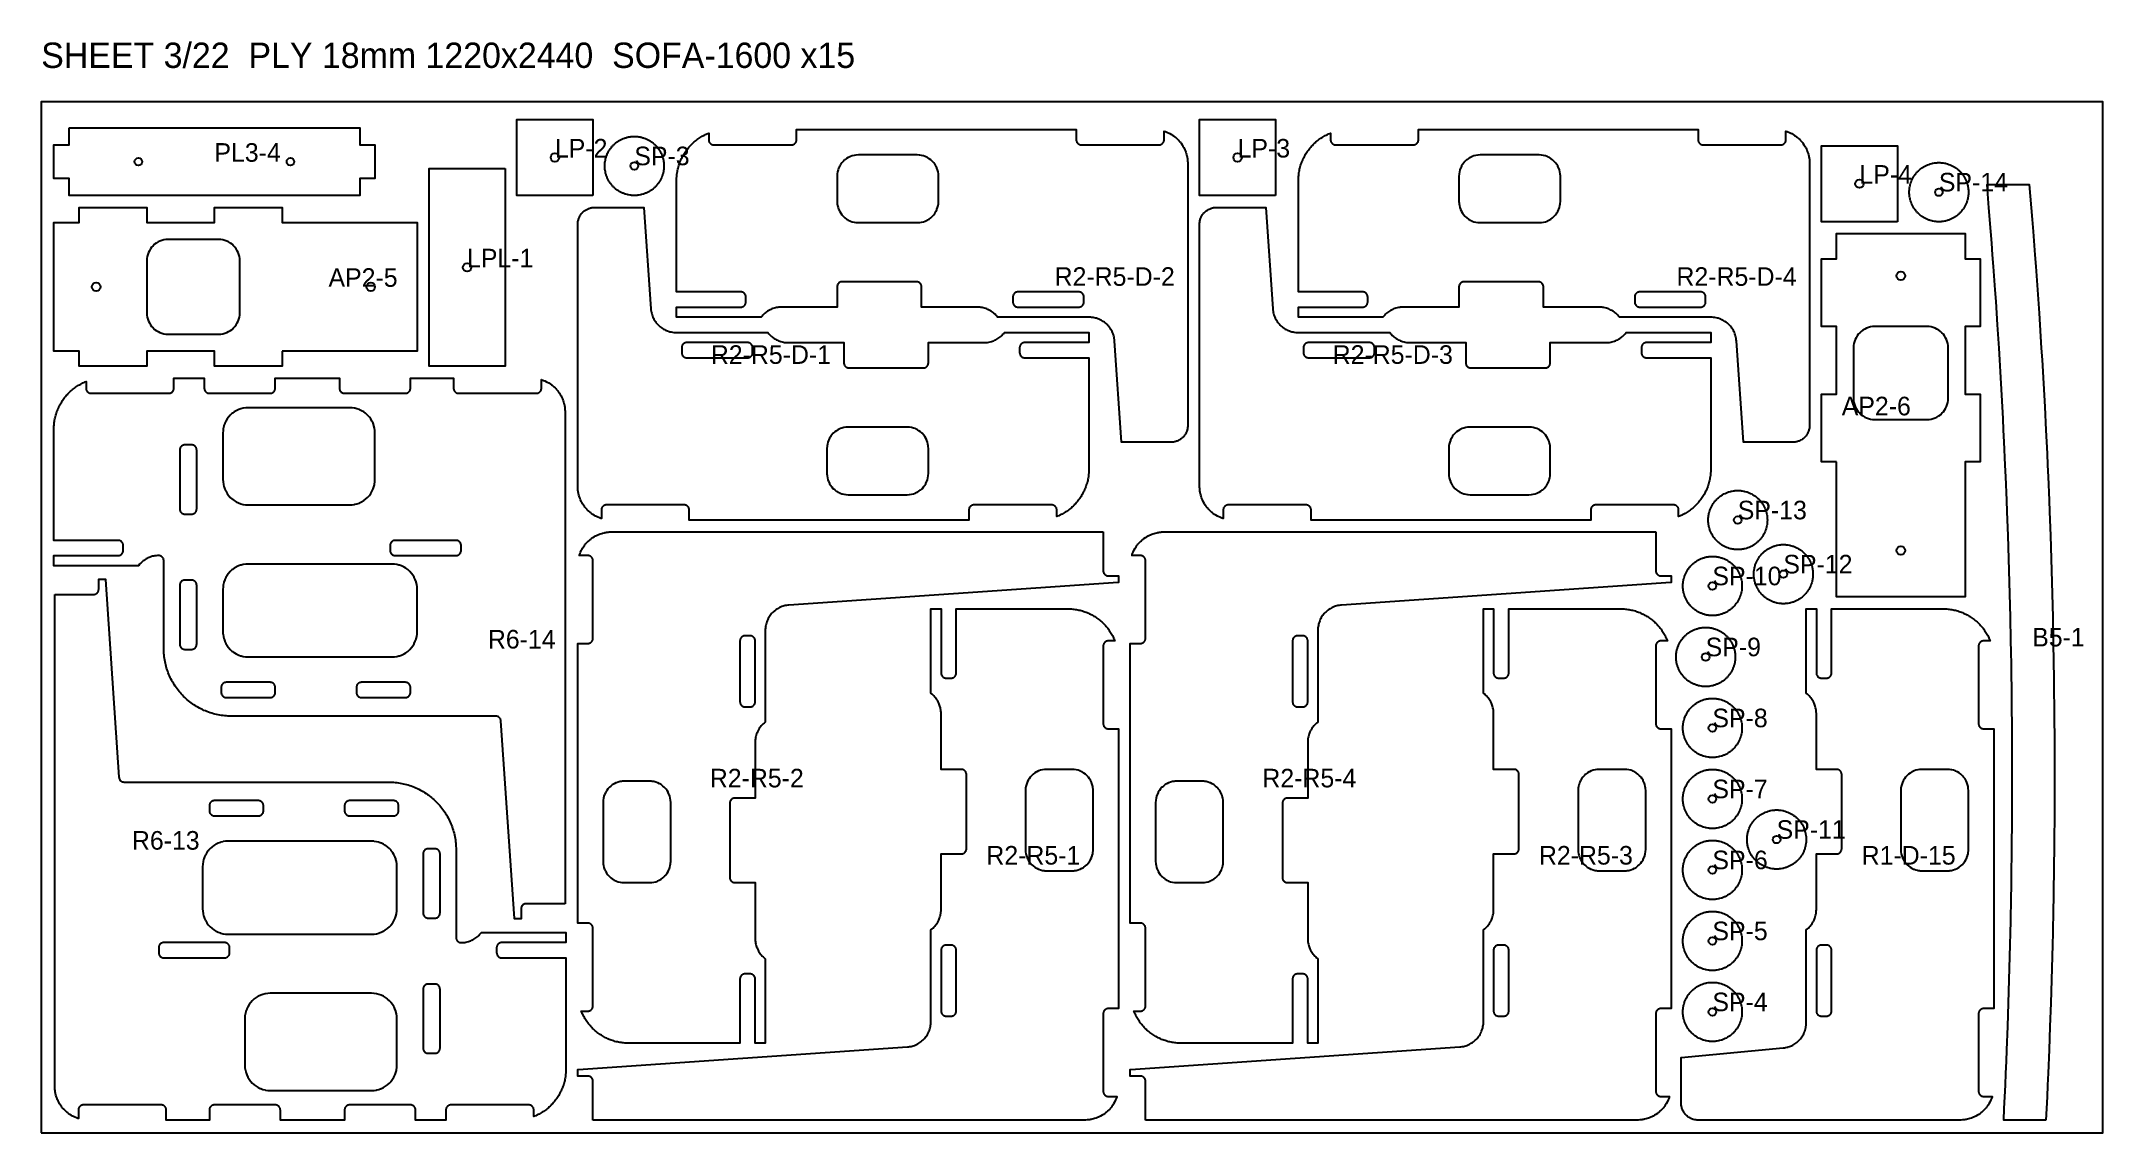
# Model space of a CAD drawing. Header units: millimetres. Extents: x 0 to 59980, y 0 to 1292.
# Drawn here: x 5480 to 7920, y 0 to 1292 of the extents above; entities that cross this region are included whole.
import ezdxf

# ---------------------------------------------------------------- set-up
doc = ezdxf.new("R2010")
doc.units = ezdxf.units.MM
for name, color, linetype in [('CUT_IN', 5, 'Continuous'), ('CUT_OUT', 1, 'Continuous'), ('DRILL', 3, 'Continuous'), ('LABEL', 7, 'Continuous'), ('SHEET', 8, 'Continuous')]:
    doc.layers.add(name, color=color, linetype=linetype)

msp = doc.modelspace()

# ---------------------------------------------------------------- texts
at = {"layer": 'LABEL'}
for s, height, p in [('SHEET 3/22  PLY 18mm 1220x2440  SOFA-1600 x15', 30, (5480, 1260)), ('PL3-4', 22, (5685, 1149)), ('LP-2', 22, (6088, 1154)), ('LP-3', 22, (6896, 1154)), ('SP-3', 22, (6182, 1144.86)), ('LP-4', 22, (7632, 1122.99)), ('SP-14', 22, (7726, 1113.85)), ('LPL-1', 22, (5984, 1024)), ('AP2-5', 22, (5820, 1001)), ('R2-R5-D-2', 22, (6679.44, 1002.17)), ('R2-R5-D-4', 22, (7415.44, 1002.17)), ('R2-R5-D-1', 22, (6272.56, 909.83)), ('R2-R5-D-3', 22, (7008.56, 909.83)), ('AP2-6', 22, (7611.06, 848.93)), ('SP-13', 22, (7488, 725.85)), ('SP-12', 22, (7542, 661.85)), ('SP-10', 22, (7458, 647.85)), ('R6-14', 22, (6008.65, 573)), ('SP-9', 22, (7450, 563.85)), ('B5-1', 22, (7836.48, 575.42)), ('SP-8', 22, (7458, 479.85)), ('R2-R5-2', 22, (6271.34, 408.67)), ('R2-R5-4', 22, (6925.34, 408.67)), ('SP-7', 22, (7458, 395.85)), ('SP-11', 22, (7534, 347.85)), ('R6-13', 22, (5587.35, 335)), ('R2-R5-1', 22, (6598.66, 317.33)), ('R2-R5-3', 22, (7252.66, 317.33)), ('SP-6', 22, (7458, 311.85)), ('R1-D-15', 22, (7634.66, 317.32)), ('SP-5', 22, (7458, 227.85)), ('SP-4', 22, (7458, 143.85))]:
    msp.add_text(s, height=height, dxfattribs=at).set_placement(p)

# ---------------------------------------------------------------- linework, layer by layer
at = {"layer": 'CUT_IN'}
for points in [[(6426.22, 1088.11), (6427.68, 1086.14), (6429.12, 1084.54), (6429.54, 1084.12), (6431.14, 1082.68), (6433.11, 1081.22), (6434.96, 1080.1), (6435.22, 1079.96), (6437.17, 1079.03), (6437.71, 1078.8), (6439.74, 1078.08), (6442.12, 1077.49), (6444.26, 1077.16), (6444.84, 1077.11), (6447.15, 1077), (6516.85, 1077), (6519.45, 1077.13), (6519.74, 1077.16), (6521.88, 1077.49), (6524.26, 1078.08), (6526.29, 1078.8), (6526.83, 1079.03), (6528.52, 1079.83), (6529.04, 1080.1), (6530.89, 1081.22), (6532.86, 1082.68), (6534.46, 1084.12), (6534.88, 1084.54), (6536.32, 1086.14), (6537.61, 1087.87), (6537.94, 1088.36), (6538.9, 1089.96), (6539.04, 1090.22), (6539.97, 1092.17), (6540.2, 1092.71), (6540.92, 1094.74), (6541.51, 1097.12), (6541.84, 1099.26), (6541.87, 1099.55), (6542, 1102.15), (6541.99, 1132.15), (6541.87, 1134.45), (6541.84, 1134.74), (6541.51, 1136.88), (6540.92, 1139.26), (6540.2, 1141.29), (6539.97, 1141.83), (6539.04, 1143.78), (6538.9, 1144.04), (6537.94, 1145.64), (6537.61, 1146.13), (6536.32, 1147.86), (6534.88, 1149.46), (6534.46, 1149.88), (6532.86, 1151.32), (6531.13, 1152.61), (6530.64, 1152.94), (6529.04, 1153.9), (6528.78, 1154.04), (6526.83, 1154.97), (6526.29, 1155.2), (6524.26, 1155.92), (6523.97, 1156), (6521.88, 1156.51), (6519.74, 1156.84), (6519.16, 1156.89), (6516.85, 1157), (6447.15, 1157), (6444.55, 1156.87), (6444.26, 1156.84), (6442.12, 1156.51), (6439.74, 1155.92), (6437.71, 1155.2), (6437.17, 1154.97), (6435.48, 1154.17), (6434.96, 1153.9), (6433.11, 1152.78), (6431.14, 1151.32), (6430.92, 1151.13), (6429.54, 1149.88), (6429.12, 1149.46), (6427.68, 1147.86), (6426.39, 1146.13), (6426.06, 1145.64), (6425.1, 1144.04), (6424.96, 1143.78), (6424.03, 1141.83), (6423.8, 1141.29), (6423.08, 1139.26), (6422.49, 1136.88), (6422.16, 1134.74), (6422.13, 1134.45), (6422, 1131.85), (6422, 1102.15), (6422.11, 1099.84), (6422.16, 1099.26), (6422.49, 1097.12), (6423.08, 1094.74), (6423.8, 1092.71), (6423.91, 1092.44), (6424.83, 1090.48), (6425.1, 1089.96), (6426.22, 1088.11)], [(7162.22, 1088.11), (7163.68, 1086.14), (7165.12, 1084.54), (7165.54, 1084.12), (7167.14, 1082.68), (7169.11, 1081.22), (7170.96, 1080.1), (7171.22, 1079.96), (7173.17, 1079.03), (7173.71, 1078.8), (7175.74, 1078.08), (7178.12, 1077.49), (7180.26, 1077.16), (7180.84, 1077.11), (7183.15, 1077), (7252.85, 1077), (7255.45, 1077.13), (7255.74, 1077.16), (7257.88, 1077.49), (7260.26, 1078.08), (7262.29, 1078.8), (7262.83, 1079.03), (7264.52, 1079.83), (7265.04, 1080.1), (7266.89, 1081.22), (7268.86, 1082.68), (7270.46, 1084.12), (7270.88, 1084.54), (7272.32, 1086.14), (7273.61, 1087.87), (7273.94, 1088.36), (7274.9, 1089.96), (7275.04, 1090.22), (7275.97, 1092.17), (7276.2, 1092.71), (7276.92, 1094.74), (7277.51, 1097.12), (7277.84, 1099.26), (7277.87, 1099.55), (7278, 1102.15), (7277.99, 1132.15), (7277.87, 1134.45), (7277.84, 1134.74), (7277.51, 1136.88), (7276.92, 1139.26), (7276.2, 1141.29), (7275.97, 1141.83), (7275.04, 1143.78), (7274.9, 1144.04), (7273.94, 1145.64), (7273.61, 1146.13), (7272.32, 1147.86), (7270.88, 1149.46), (7270.46, 1149.88), (7268.86, 1151.32), (7267.13, 1152.61), (7266.64, 1152.94), (7265.04, 1153.9), (7264.78, 1154.04), (7262.83, 1154.97), (7262.29, 1155.2), (7260.26, 1155.92), (7259.97, 1156), (7257.88, 1156.51), (7255.74, 1156.84), (7255.16, 1156.89), (7252.85, 1157), (7183.15, 1157), (7180.55, 1156.87), (7180.26, 1156.84), (7178.12, 1156.51), (7175.74, 1155.92), (7173.71, 1155.2), (7173.17, 1154.97), (7171.48, 1154.17), (7170.96, 1153.9), (7169.11, 1152.78), (7167.14, 1151.32), (7166.92, 1151.13), (7165.54, 1149.88), (7165.12, 1149.46), (7163.68, 1147.86), (7162.39, 1146.13), (7162.06, 1145.64), (7161.1, 1144.04), (7160.96, 1143.78), (7160.03, 1141.83), (7159.8, 1141.29), (7159.08, 1139.26), (7158.49, 1136.88), (7158.16, 1134.74), (7158.13, 1134.45), (7158, 1131.85), (7158, 1102.15), (7158.11, 1099.84), (7158.16, 1099.26), (7158.49, 1097.12), (7159.08, 1094.74), (7159.8, 1092.71), (7159.91, 1092.44), (7160.83, 1090.48), (7161.1, 1089.96), (7162.22, 1088.11)], [(5630, 1057), (5627.55, 1056.88), (5625.12, 1056.52), (5622.74, 1055.92), (5620.43, 1055.1), (5618.22, 1054.05), (5616.11, 1052.79), (5614.14, 1051.33), (5612.32, 1049.68), (5610.67, 1047.86), (5609.21, 1045.89), (5607.95, 1043.78), (5606.9, 1041.57), (5606.08, 1039.26), (5605.48, 1036.88), (5605.12, 1034.45), (5605, 1032), (5605, 970), (5605.12, 967.55), (5605.48, 965.12), (5606.08, 962.74), (5606.9, 960.43), (5607.95, 958.22), (5609.21, 956.11), (5610.67, 954.14), (5612.32, 952.32), (5614.14, 950.67), (5616.11, 949.21), (5618.22, 947.95), (5620.43, 946.9), (5622.74, 946.08), (5625.12, 945.48), (5627.55, 945.12), (5630, 945), (5690, 945), (5692.45, 945.12), (5694.88, 945.48), (5697.26, 946.08), (5699.57, 946.9), (5701.78, 947.95), (5703.89, 949.21), (5705.86, 950.67), (5707.68, 952.32), (5709.33, 954.14), (5710.79, 956.11), (5712.05, 958.22), (5713.1, 960.43), (5713.92, 962.74), (5714.52, 965.12), (5714.88, 967.55), (5715, 970), (5715, 1032), (5714.88, 1034.45), (5714.52, 1036.88), (5713.92, 1039.26), (5713.1, 1041.57), (5712.05, 1043.78), (5710.79, 1045.89), (5709.33, 1047.86), (5707.68, 1049.68), (5705.86, 1051.33), (5703.89, 1052.79), (5701.78, 1054.05), (5699.57, 1055.1), (5697.26, 1055.92), (5694.88, 1056.52), (5692.45, 1056.88), (5690, 1057), (5630, 1057)], [(6708.88, 977.06), (6709.46, 977.18), (6710.02, 977.35), (6710.57, 977.58), (6711.08, 977.85), (6711.57, 978.18), (6711.81, 978.36), (6712.03, 978.55), (6712.45, 978.97), (6712.64, 979.19), (6712.82, 979.43), (6713.15, 979.92), (6713.42, 980.43), (6713.65, 980.98), (6713.82, 981.54), (6713.94, 982.12), (6713.99, 982.71), (6713.99, 989.29), (6713.94, 989.88), (6713.82, 990.46), (6713.65, 991.02), (6713.54, 991.3), (6713.42, 991.57), (6713.15, 992.08), (6712.82, 992.57), (6712.64, 992.81), (6712.45, 993.03), (6712.03, 993.45), (6711.81, 993.64), (6711.33, 993.99), (6711.08, 994.15), (6710.83, 994.29), (6710.3, 994.54), (6710.02, 994.65), (6709.46, 994.82), (6708.88, 994.94), (6708.59, 994.97), (6708, 995), (6635.71, 994.99), (6635.12, 994.94), (6634.54, 994.82), (6633.98, 994.65), (6633.7, 994.54), (6633.17, 994.29), (6632.92, 994.15), (6632.43, 993.82), (6632.19, 993.64), (6631.97, 993.45), (6631.55, 993.03), (6631.36, 992.81), (6631.01, 992.33), (6630.71, 991.83), (6630.46, 991.3), (6630.35, 991.02), (6630.18, 990.46), (6630.06, 989.88), (6630.03, 989.59), (6630, 989), (6630.01, 982.71), (6630.06, 982.12), (6630.18, 981.54), (6630.35, 980.98), (6630.46, 980.7), (6630.58, 980.43), (6630.85, 979.92), (6631.18, 979.43), (6631.36, 979.19), (6631.55, 978.97), (6631.97, 978.55), (6632.19, 978.36), (6632.67, 978.01), (6632.92, 977.85), (6633.17, 977.71), (6633.7, 977.46), (6633.98, 977.35), (6634.54, 977.18), (6635.12, 977.06), (6635.41, 977.03), (6636, 977), (6708, 977), (6708.59, 977.03), (6708.88, 977.06)], [(7444.88, 977.06), (7445.46, 977.18), (7446.02, 977.35), (7446.57, 977.58), (7447.08, 977.85), (7447.57, 978.18), (7447.81, 978.36), (7448.03, 978.55), (7448.45, 978.97), (7448.64, 979.19), (7448.82, 979.43), (7449.15, 979.92), (7449.42, 980.43), (7449.65, 980.98), (7449.82, 981.54), (7449.94, 982.12), (7449.99, 982.71), (7449.99, 989.29), (7449.94, 989.88), (7449.82, 990.46), (7449.65, 991.02), (7449.54, 991.3), (7449.42, 991.57), (7449.15, 992.08), (7448.82, 992.57), (7448.64, 992.81), (7448.45, 993.03), (7448.03, 993.45), (7447.81, 993.64), (7447.33, 993.99), (7447.08, 994.15), (7446.83, 994.29), (7446.3, 994.54), (7446.02, 994.65), (7445.46, 994.82), (7444.88, 994.94), (7444.59, 994.97), (7444, 995), (7371.71, 994.99), (7371.12, 994.94), (7370.54, 994.82), (7369.98, 994.65), (7369.7, 994.54), (7369.17, 994.29), (7368.92, 994.15), (7368.43, 993.82), (7368.19, 993.64), (7367.97, 993.45), (7367.55, 993.03), (7367.36, 992.81), (7367.01, 992.33), (7366.71, 991.83), (7366.46, 991.3), (7366.35, 991.02), (7366.18, 990.46), (7366.06, 989.88), (7366.03, 989.59), (7366, 989), (7366.01, 982.71), (7366.06, 982.12), (7366.18, 981.54), (7366.35, 980.98), (7366.46, 980.7), (7366.58, 980.43), (7366.85, 979.92), (7367.18, 979.43), (7367.36, 979.19), (7367.55, 978.97), (7367.97, 978.55), (7368.19, 978.36), (7368.67, 978.01), (7368.92, 977.85), (7369.17, 977.71), (7369.7, 977.46), (7369.98, 977.35), (7370.54, 977.18), (7371.12, 977.06), (7371.41, 977.03), (7372, 977), (7444, 977), (7444.59, 977.03), (7444.88, 977.06)], [(7737, 928.99), (7736.88, 931.44), (7736.52, 933.87), (7735.92, 936.25), (7735.1, 938.56), (7734.05, 940.77), (7732.79, 942.88), (7731.33, 944.85), (7729.68, 946.67), (7727.86, 948.32), (7725.89, 949.78), (7723.78, 951.04), (7721.57, 952.09), (7719.26, 952.91), (7716.88, 953.51), (7714.45, 953.87), (7712, 953.99), (7650, 953.99), (7647.55, 953.87), (7645.12, 953.51), (7642.74, 952.91), (7640.43, 952.09), (7638.22, 951.04), (7636.11, 949.78), (7634.14, 948.32), (7632.32, 946.67), (7630.67, 944.85), (7629.21, 942.88), (7627.95, 940.77), (7626.9, 938.56), (7626.08, 936.25), (7625.48, 933.87), (7625.12, 931.44), (7625, 928.99), (7625, 868.99), (7625.12, 866.54), (7625.48, 864.11), (7626.08, 861.73), (7626.9, 859.42), (7627.95, 857.21), (7629.21, 855.1), (7630.67, 853.13), (7632.32, 851.31), (7634.14, 849.66), (7636.11, 848.2), (7638.22, 846.94), (7640.43, 845.89), (7642.74, 845.07), (7645.12, 844.47), (7647.55, 844.11), (7650, 843.99), (7712, 843.99), (7714.45, 844.11), (7716.88, 844.47), (7719.26, 845.07), (7721.57, 845.89), (7723.78, 846.94), (7725.89, 848.2), (7727.86, 849.66), (7729.68, 851.31), (7731.33, 853.13), (7732.79, 855.1), (7734.05, 857.21), (7735.1, 859.42), (7735.92, 861.73), (7736.52, 864.11), (7736.88, 866.54), (7737, 868.99), (7737, 928.99)], [(6243.12, 934.94), (6242.54, 934.82), (6241.98, 934.65), (6241.43, 934.42), (6240.92, 934.15), (6240.43, 933.82), (6240.19, 933.64), (6239.97, 933.45), (6239.55, 933.03), (6239.36, 932.81), (6239.18, 932.57), (6238.85, 932.08), (6238.58, 931.57), (6238.35, 931.02), (6238.18, 930.46), (6238.06, 929.88), (6238.01, 929.29), (6238.01, 922.71), (6238.06, 922.12), (6238.18, 921.54), (6238.35, 920.98), (6238.46, 920.7), (6238.58, 920.43), (6238.85, 919.92), (6239.18, 919.43), (6239.36, 919.19), (6239.55, 918.97), (6239.97, 918.55), (6240.19, 918.36), (6240.67, 918.01), (6240.92, 917.85), (6241.17, 917.71), (6241.7, 917.46), (6241.98, 917.35), (6242.54, 917.18), (6243.12, 917.06), (6243.41, 917.03), (6244, 917), (6316.29, 917.01), (6316.88, 917.06), (6317.46, 917.18), (6318.02, 917.35), (6318.3, 917.46), (6318.83, 917.71), (6319.08, 917.85), (6319.57, 918.18), (6319.81, 918.36), (6320.03, 918.55), (6320.45, 918.97), (6320.64, 919.19), (6320.99, 919.67), (6321.29, 920.17), (6321.54, 920.7), (6321.65, 920.98), (6321.82, 921.54), (6321.94, 922.12), (6321.97, 922.41), (6322, 923), (6321.99, 929.29), (6321.94, 929.88), (6321.82, 930.46), (6321.65, 931.02), (6321.54, 931.3), (6321.42, 931.57), (6321.15, 932.08), (6320.82, 932.57), (6320.64, 932.81), (6320.45, 933.03), (6320.03, 933.45), (6319.81, 933.64), (6319.33, 933.99), (6319.08, 934.15), (6318.83, 934.29), (6318.3, 934.54), (6318.02, 934.65), (6317.46, 934.82), (6316.88, 934.94), (6316.59, 934.97), (6316, 935), (6244, 935), (6243.41, 934.97), (6243.12, 934.94)], [(6979.12, 934.94), (6978.54, 934.82), (6977.98, 934.65), (6977.43, 934.42), (6976.92, 934.15), (6976.43, 933.82), (6976.19, 933.64), (6975.97, 933.45), (6975.55, 933.03), (6975.36, 932.81), (6975.18, 932.57), (6974.85, 932.08), (6974.58, 931.57), (6974.35, 931.02), (6974.18, 930.46), (6974.06, 929.88), (6974.01, 929.29), (6974.01, 922.71), (6974.06, 922.12), (6974.18, 921.54), (6974.35, 920.98), (6974.46, 920.7), (6974.58, 920.43), (6974.85, 919.92), (6975.18, 919.43), (6975.36, 919.19), (6975.55, 918.97), (6975.97, 918.55), (6976.19, 918.36), (6976.67, 918.01), (6976.92, 917.85), (6977.17, 917.71), (6977.7, 917.46), (6977.98, 917.35), (6978.54, 917.18), (6979.12, 917.06), (6979.41, 917.03), (6980, 917), (7052.29, 917.01), (7052.88, 917.06), (7053.46, 917.18), (7054.02, 917.35), (7054.3, 917.46), (7054.83, 917.71), (7055.08, 917.85), (7055.57, 918.18), (7055.81, 918.36), (7056.03, 918.55), (7056.45, 918.97), (7056.64, 919.19), (7056.99, 919.67), (7057.29, 920.17), (7057.54, 920.7), (7057.65, 920.98), (7057.82, 921.54), (7057.94, 922.12), (7057.97, 922.41), (7058, 923), (7057.99, 929.29), (7057.94, 929.88), (7057.82, 930.46), (7057.65, 931.02), (7057.54, 931.3), (7057.42, 931.57), (7057.15, 932.08), (7056.82, 932.57), (7056.64, 932.81), (7056.45, 933.03), (7056.03, 933.45), (7055.81, 933.64), (7055.33, 933.99), (7055.08, 934.15), (7054.83, 934.29), (7054.3, 934.54), (7054.02, 934.65), (7053.46, 934.82), (7052.88, 934.94), (7052.59, 934.97), (7052, 935), (6980, 935), (6979.41, 934.97), (6979.12, 934.94)], [(5701.63, 754.2), (5702.01, 753.75), (5703.79, 751.79), (5705.97, 749.82), (5706.2, 749.63), (5708.34, 748.06), (5710.86, 746.55), (5713.52, 745.29), (5716.29, 744.3), (5719.15, 743.58), (5721.77, 743.19), (5722.35, 743.13), (5725.15, 743), (5844.85, 743), (5847.94, 743.15), (5850.56, 743.53), (5851.14, 743.65), (5853.71, 744.3), (5856.2, 745.18), (5856.75, 745.41), (5859.14, 746.55), (5861.66, 748.06), (5863.8, 749.63), (5864.25, 750.01), (5866.21, 751.79), (5867.99, 753.75), (5868.37, 754.2), (5869.94, 756.34), (5871.45, 758.86), (5872.59, 761.25), (5872.82, 761.8), (5873.7, 764.29), (5874.35, 766.86), (5874.47, 767.44), (5874.85, 770.06), (5875, 773.15), (5874.99, 828.15), (5874.85, 830.94), (5874.47, 833.56), (5874.42, 833.85), (5873.78, 836.42), (5873.61, 836.99), (5872.71, 839.48), (5871.45, 842.14), (5869.94, 844.66), (5868.37, 846.8), (5867.99, 847.25), (5866.21, 849.21), (5864.25, 850.99), (5863.8, 851.37), (5861.66, 852.94), (5859.14, 854.45), (5856.75, 855.59), (5856.2, 855.82), (5853.71, 856.7), (5851.14, 857.35), (5850.56, 857.47), (5847.94, 857.85), (5844.85, 858), (5725.15, 858), (5722.06, 857.85), (5719.44, 857.47), (5718.86, 857.35), (5716.29, 856.7), (5713.8, 855.82), (5713.25, 855.59), (5710.86, 854.45), (5708.34, 852.94), (5706.2, 851.37), (5705.75, 850.99), (5703.79, 849.21), (5702.01, 847.25), (5701.63, 846.8), (5700.06, 844.66), (5698.55, 842.14), (5697.41, 839.75), (5697.18, 839.2), (5696.3, 836.71), (5695.65, 834.14), (5695.53, 833.56), (5695.15, 830.94), (5695, 827.85), (5695, 773.15), (5695.15, 770.06), (5695.58, 767.15), (5696.22, 764.58), (5696.39, 764.01), (5697.29, 761.52), (5698.42, 759.12), (5698.69, 758.61), (5700.06, 756.34), (5701.63, 754.2)], [(6525.78, 823.89), (6524.32, 825.86), (6522.88, 827.46), (6522.46, 827.88), (6520.86, 829.32), (6518.89, 830.78), (6517.04, 831.9), (6516.78, 832.04), (6514.83, 832.97), (6514.29, 833.2), (6512.26, 833.92), (6509.88, 834.51), (6507.74, 834.84), (6507.16, 834.89), (6504.85, 835), (6435.15, 835), (6432.55, 834.87), (6432.26, 834.84), (6430.12, 834.51), (6427.74, 833.92), (6425.71, 833.2), (6425.17, 832.97), (6423.48, 832.17), (6422.96, 831.9), (6421.11, 830.78), (6419.14, 829.32), (6417.54, 827.88), (6417.12, 827.46), (6415.68, 825.86), (6414.39, 824.13), (6414.06, 823.64), (6413.1, 822.04), (6412.96, 821.78), (6412.03, 819.83), (6411.8, 819.29), (6411.08, 817.26), (6410.49, 814.88), (6410.16, 812.74), (6410.13, 812.45), (6410, 809.85), (6410.01, 779.85), (6410.13, 777.55), (6410.16, 777.26), (6410.49, 775.12), (6411.08, 772.74), (6411.8, 770.71), (6412.03, 770.17), (6412.96, 768.22), (6413.1, 767.96), (6414.06, 766.36), (6414.39, 765.87), (6415.68, 764.14), (6417.12, 762.54), (6417.54, 762.12), (6419.14, 760.68), (6420.87, 759.39), (6421.36, 759.06), (6422.96, 758.1), (6423.22, 757.96), (6425.17, 757.03), (6425.71, 756.8), (6427.74, 756.08), (6428.03, 756), (6430.12, 755.49), (6432.26, 755.16), (6432.84, 755.11), (6435.15, 755), (6504.85, 755), (6507.45, 755.13), (6507.74, 755.16), (6509.88, 755.49), (6512.26, 756.08), (6514.29, 756.8), (6514.83, 757.03), (6516.52, 757.83), (6517.04, 758.1), (6518.89, 759.22), (6520.86, 760.68), (6521.08, 760.87), (6522.46, 762.12), (6522.88, 762.54), (6524.32, 764.14), (6525.61, 765.87), (6525.94, 766.36), (6526.9, 767.96), (6527.04, 768.22), (6527.97, 770.17), (6528.2, 770.71), (6528.92, 772.74), (6529.51, 775.12), (6529.84, 777.26), (6529.87, 777.55), (6530, 780.15), (6530, 809.85), (6529.89, 812.16), (6529.84, 812.74), (6529.51, 814.88), (6528.92, 817.26), (6528.2, 819.29), (6528.09, 819.56), (6527.17, 821.52), (6526.9, 822.04), (6525.78, 823.89)], [(7261.78, 823.89), (7260.32, 825.86), (7258.88, 827.46), (7258.46, 827.88), (7256.86, 829.32), (7254.89, 830.78), (7253.04, 831.9), (7252.78, 832.04), (7250.83, 832.97), (7250.29, 833.2), (7248.26, 833.92), (7245.88, 834.51), (7243.74, 834.84), (7243.16, 834.89), (7240.85, 835), (7171.15, 835), (7168.55, 834.87), (7168.26, 834.84), (7166.12, 834.51), (7163.74, 833.92), (7161.71, 833.2), (7161.17, 832.97), (7159.48, 832.17), (7158.96, 831.9), (7157.11, 830.78), (7155.14, 829.32), (7153.54, 827.88), (7153.12, 827.46), (7151.68, 825.86), (7150.39, 824.13), (7150.06, 823.64), (7149.1, 822.04), (7148.96, 821.78), (7148.03, 819.83), (7147.8, 819.29), (7147.08, 817.26), (7146.49, 814.88), (7146.16, 812.74), (7146.13, 812.45), (7146, 809.85), (7146.01, 779.85), (7146.13, 777.55), (7146.16, 777.26), (7146.49, 775.12), (7147.08, 772.74), (7147.8, 770.71), (7148.03, 770.17), (7148.96, 768.22), (7149.1, 767.96), (7150.06, 766.36), (7150.39, 765.87), (7151.68, 764.14), (7153.12, 762.54), (7153.54, 762.12), (7155.14, 760.68), (7156.87, 759.39), (7157.36, 759.06), (7158.96, 758.1), (7159.22, 757.96), (7161.17, 757.03), (7161.71, 756.8), (7163.74, 756.08), (7164.03, 756), (7166.12, 755.49), (7168.26, 755.16), (7168.84, 755.11), (7171.15, 755), (7240.85, 755), (7243.45, 755.13), (7243.74, 755.16), (7245.88, 755.49), (7248.26, 756.08), (7250.29, 756.8), (7250.83, 757.03), (7252.52, 757.83), (7253.04, 758.1), (7254.89, 759.22), (7256.86, 760.68), (7257.08, 760.87), (7258.46, 762.12), (7258.88, 762.54), (7260.32, 764.14), (7261.61, 765.87), (7261.94, 766.36), (7262.9, 767.96), (7263.04, 768.22), (7263.97, 770.17), (7264.2, 770.71), (7264.92, 772.74), (7265.51, 775.12), (7265.84, 777.26), (7265.87, 777.55), (7266, 780.15), (7266, 809.85), (7265.89, 812.16), (7265.84, 812.74), (7265.51, 814.88), (7264.92, 817.26), (7264.2, 819.29), (7264.09, 819.56), (7263.17, 821.52), (7262.9, 822.04), (7261.78, 823.89)], [(5658, 732), (5658.59, 732.03), (5658.88, 732.06), (5659.46, 732.18), (5660.02, 732.35), (5660.57, 732.58), (5661.08, 732.85), (5661.57, 733.18), (5661.81, 733.36), (5662.03, 733.55), (5662.45, 733.97), (5662.64, 734.19), (5662.99, 734.67), (5663.29, 735.17), (5663.54, 735.7), (5663.74, 736.26), (5663.82, 736.54), (5663.94, 737.12), (5663.97, 737.41), (5664, 738), (5664, 808), (5663.97, 808.59), (5663.94, 808.88), (5663.82, 809.46), (5663.65, 810.02), (5663.54, 810.3), (5663.29, 810.83), (5663.15, 811.08), (5662.99, 811.33), (5662.64, 811.81), (5662.45, 812.03), (5662.03, 812.45), (5661.81, 812.64), (5661.33, 812.99), (5660.83, 813.29), (5660.3, 813.54), (5660.02, 813.65), (5659.46, 813.82), (5658.88, 813.94), (5658.59, 813.97), (5658, 814), (5650, 814), (5649.41, 813.97), (5649.12, 813.94), (5648.54, 813.82), (5647.98, 813.65), (5647.7, 813.54), (5647.17, 813.29), (5646.67, 812.99), (5646.19, 812.64), (5645.97, 812.45), (5645.55, 812.03), (5645.36, 811.81), (5645.18, 811.57), (5644.85, 811.08), (5644.71, 810.83), (5644.46, 810.3), (5644.35, 810.02), (5644.18, 809.46), (5644.06, 808.88), (5644.01, 808.29), (5644, 738), (5644.03, 737.41), (5644.06, 737.12), (5644.18, 736.54), (5644.35, 735.98), (5644.46, 735.7), (5644.71, 735.17), (5644.85, 734.92), (5645.01, 734.67), (5645.36, 734.19), (5645.55, 733.97), (5645.97, 733.55), (5646.19, 733.36), (5646.67, 733.01), (5647.17, 732.71), (5647.7, 732.46), (5647.98, 732.35), (5648.54, 732.18), (5649.12, 732.06), (5649.71, 732.01), (5658, 732)], [(5977, 695), (5976.97, 695.59), (5976.94, 695.88), (5976.82, 696.46), (5976.65, 697.02), (5976.42, 697.57), (5976.15, 698.08), (5975.82, 698.57), (5975.64, 698.81), (5975.45, 699.03), (5975.03, 699.45), (5974.81, 699.64), (5974.33, 699.99), (5973.83, 700.29), (5973.3, 700.54), (5972.74, 700.74), (5972.46, 700.82), (5971.88, 700.94), (5971.59, 700.97), (5971, 701), (5899, 701), (5898.41, 700.97), (5898.12, 700.94), (5897.54, 700.82), (5896.98, 700.65), (5896.7, 700.54), (5896.17, 700.29), (5895.92, 700.15), (5895.43, 699.82), (5895.19, 699.64), (5894.97, 699.45), (5894.55, 699.03), (5894.36, 698.81), (5894.01, 698.33), (5893.85, 698.08), (5893.71, 697.83), (5893.46, 697.3), (5893.35, 697.02), (5893.18, 696.46), (5893.06, 695.88), (5893.01, 695.29), (5893, 689), (5893.03, 688.41), (5893.06, 688.12), (5893.18, 687.54), (5893.35, 686.98), (5893.58, 686.43), (5893.85, 685.92), (5894.01, 685.67), (5894.36, 685.19), (5894.55, 684.97), (5894.76, 684.76), (5894.97, 684.55), (5895.19, 684.36), (5895.67, 684.01), (5895.92, 683.85), (5896.43, 683.58), (5896.98, 683.35), (5897.54, 683.18), (5898.12, 683.06), (5898.41, 683.03), (5899, 683), (5971, 683), (5971.59, 683.03), (5971.88, 683.06), (5972.46, 683.18), (5973.02, 683.35), (5973.3, 683.46), (5973.83, 683.71), (5974.33, 684.01), (5974.81, 684.36), (5975.03, 684.55), (5975.45, 684.97), (5975.64, 685.19), (5975.99, 685.67), (5976.15, 685.92), (5976.42, 686.43), (5976.65, 686.98), (5976.82, 687.54), (5976.94, 688.12), (5976.97, 688.41), (5977, 689), (5977, 695)], [(5699.9, 576.59), (5700.23, 576.1), (5701.63, 574.2), (5702.01, 573.75), (5703.79, 571.79), (5705.75, 570.01), (5706.2, 569.63), (5708.1, 568.23), (5708.59, 567.9), (5710.86, 566.55), (5713.25, 565.41), (5713.8, 565.18), (5716.01, 564.39), (5716.58, 564.22), (5719.15, 563.58), (5721.77, 563.19), (5722.35, 563.13), (5725.15, 563), (5894.85, 563), (5897.94, 563.15), (5900.56, 563.53), (5900.85, 563.58), (5903.42, 564.22), (5903.99, 564.39), (5906.48, 565.29), (5908.88, 566.42), (5909.39, 566.69), (5911.66, 568.06), (5913.8, 569.63), (5914.25, 570.01), (5916.21, 571.79), (5917.99, 573.75), (5918.37, 574.2), (5919.94, 576.34), (5921.31, 578.61), (5921.58, 579.12), (5922.71, 581.52), (5923.61, 584.01), (5923.78, 584.58), (5924.42, 587.15), (5924.85, 590.06), (5925, 593.15), (5925, 642.85), (5924.85, 645.94), (5924.47, 648.56), (5924.42, 648.85), (5923.78, 651.42), (5923.61, 651.99), (5922.71, 654.48), (5921.58, 656.88), (5921.31, 657.39), (5919.94, 659.66), (5918.37, 661.8), (5917.99, 662.25), (5916.21, 664.21), (5914.25, 665.99), (5913.8, 666.37), (5911.66, 667.94), (5909.39, 669.31), (5908.88, 669.58), (5906.48, 670.71), (5903.99, 671.61), (5903.42, 671.78), (5900.85, 672.42), (5897.94, 672.85), (5894.85, 673), (5725.15, 673), (5722.06, 672.85), (5719.44, 672.47), (5719.15, 672.42), (5716.58, 671.78), (5716.01, 671.61), (5713.52, 670.71), (5711.12, 669.58), (5710.61, 669.31), (5708.34, 667.94), (5706.2, 666.37), (5705.75, 665.99), (5703.79, 664.21), (5702.01, 662.25), (5701.63, 661.8), (5700.23, 659.9), (5699.9, 659.41), (5698.55, 657.14), (5697.41, 654.75), (5697.18, 654.2), (5696.3, 651.71), (5695.65, 649.14), (5695.53, 648.56), (5695.15, 645.94), (5695, 642.85), (5695, 593.15), (5695.13, 590.35), (5695.19, 589.77), (5695.58, 587.15), (5696.22, 584.58), (5696.39, 584.01), (5697.18, 581.8), (5697.41, 581.25), (5698.55, 578.86), (5699.9, 576.59)], [(5664, 648), (5663.97, 648.59), (5663.94, 648.88), (5663.82, 649.46), (5663.65, 650.02), (5663.42, 650.57), (5663.15, 651.08), (5662.82, 651.57), (5662.64, 651.81), (5662.45, 652.03), (5662.03, 652.45), (5661.81, 652.64), (5661.57, 652.82), (5661.08, 653.15), (5660.57, 653.42), (5660.02, 653.65), (5659.46, 653.82), (5658.88, 653.94), (5658.29, 653.99), (5650, 654), (5649.41, 653.97), (5649.12, 653.94), (5648.54, 653.82), (5647.98, 653.65), (5647.7, 653.54), (5647.17, 653.29), (5646.67, 652.99), (5646.19, 652.64), (5645.97, 652.45), (5645.55, 652.03), (5645.36, 651.81), (5645.01, 651.33), (5644.85, 651.08), (5644.71, 650.83), (5644.46, 650.3), (5644.35, 650.02), (5644.18, 649.46), (5644.06, 648.88), (5644.03, 648.59), (5644, 648), (5644.01, 577.71), (5644.06, 577.12), (5644.18, 576.54), (5644.35, 575.98), (5644.46, 575.7), (5644.71, 575.17), (5644.85, 574.92), (5645.18, 574.43), (5645.36, 574.19), (5645.55, 573.97), (5645.97, 573.55), (5646.19, 573.36), (5646.67, 573.01), (5647.17, 572.71), (5647.7, 572.46), (5647.98, 572.35), (5648.54, 572.18), (5649.12, 572.06), (5649.41, 572.03), (5650, 572), (5658, 572), (5658.59, 572.03), (5658.88, 572.06), (5659.46, 572.18), (5660.02, 572.35), (5660.3, 572.46), (5660.83, 572.71), (5661.33, 573.01), (5661.81, 573.36), (5662.03, 573.55), (5662.45, 573.97), (5662.64, 574.19), (5662.99, 574.67), (5663.15, 574.92), (5663.29, 575.17), (5663.54, 575.7), (5663.65, 575.98), (5663.82, 576.54), (5663.94, 577.12), (5663.97, 577.41), (5664, 578), (5664, 648)], [(6325, 582), (6324.97, 582.59), (6324.94, 582.88), (6324.82, 583.46), (6324.65, 584.02), (6324.42, 584.57), (6324.15, 585.08), (6323.82, 585.57), (6323.64, 585.81), (6323.45, 586.03), (6323.03, 586.45), (6322.81, 586.64), (6322.57, 586.82), (6322.08, 587.15), (6321.57, 587.42), (6321.02, 587.65), (6320.46, 587.82), (6319.88, 587.94), (6319.29, 587.99), (6312.71, 587.99), (6312.12, 587.94), (6311.54, 587.82), (6310.98, 587.65), (6310.7, 587.54), (6310.43, 587.42), (6309.92, 587.15), (6309.43, 586.82), (6309.19, 586.64), (6308.97, 586.45), (6308.55, 586.03), (6308.36, 585.81), (6308.01, 585.33), (6307.85, 585.08), (6307.71, 584.83), (6307.46, 584.3), (6307.35, 584.02), (6307.18, 583.46), (6307.06, 582.88), (6307.03, 582.59), (6307, 582), (6307.01, 509.71), (6307.06, 509.12), (6307.18, 508.54), (6307.35, 507.98), (6307.46, 507.7), (6307.71, 507.17), (6307.85, 506.92), (6308.18, 506.43), (6308.36, 506.19), (6308.55, 505.97), (6308.97, 505.55), (6309.19, 505.36), (6309.67, 505.01), (6310.17, 504.71), (6310.7, 504.46), (6310.98, 504.35), (6311.54, 504.18), (6312.12, 504.06), (6312.41, 504.03), (6313, 504), (6319.29, 504.01), (6319.88, 504.06), (6320.46, 504.18), (6321.02, 504.35), (6321.3, 504.46), (6321.57, 504.58), (6322.08, 504.85), (6322.57, 505.18), (6322.81, 505.36), (6323.03, 505.55), (6323.45, 505.97), (6323.64, 506.19), (6323.99, 506.67), (6324.15, 506.92), (6324.29, 507.17), (6324.54, 507.7), (6324.65, 507.98), (6324.82, 508.54), (6324.94, 509.12), (6324.97, 509.41), (6325, 510), (6325, 582)], [(6979, 582), (6978.97, 582.59), (6978.94, 582.88), (6978.82, 583.46), (6978.65, 584.02), (6978.42, 584.57), (6978.15, 585.08), (6977.82, 585.57), (6977.64, 585.81), (6977.45, 586.03), (6977.03, 586.45), (6976.81, 586.64), (6976.57, 586.82), (6976.08, 587.15), (6975.57, 587.42), (6975.02, 587.65), (6974.46, 587.82), (6973.88, 587.94), (6973.29, 587.99), (6966.71, 587.99), (6966.12, 587.94), (6965.54, 587.82), (6964.98, 587.65), (6964.7, 587.54), (6964.43, 587.42), (6963.92, 587.15), (6963.43, 586.82), (6963.19, 586.64), (6962.97, 586.45), (6962.55, 586.03), (6962.36, 585.81), (6962.01, 585.33), (6961.85, 585.08), (6961.71, 584.83), (6961.46, 584.3), (6961.35, 584.02), (6961.18, 583.46), (6961.06, 582.88), (6961.03, 582.59), (6961, 582), (6961.01, 509.71), (6961.06, 509.12), (6961.18, 508.54), (6961.35, 507.98), (6961.46, 507.7), (6961.71, 507.17), (6961.85, 506.92), (6962.18, 506.43), (6962.36, 506.19), (6962.55, 505.97), (6962.97, 505.55), (6963.19, 505.36), (6963.67, 505.01), (6964.17, 504.71), (6964.7, 504.46), (6964.98, 504.35), (6965.54, 504.18), (6966.12, 504.06), (6966.41, 504.03), (6967, 504), (6973.29, 504.01), (6973.88, 504.06), (6974.46, 504.18), (6975.02, 504.35), (6975.3, 504.46), (6975.57, 504.58), (6976.08, 504.85), (6976.57, 505.18), (6976.81, 505.36), (6977.03, 505.55), (6977.45, 505.97), (6977.64, 506.19), (6977.99, 506.67), (6978.15, 506.92), (6978.29, 507.17), (6978.54, 507.7), (6978.65, 507.98), (6978.82, 508.54), (6978.94, 509.12), (6978.97, 509.41), (6979, 510), (6979, 582)], [(5751, 515), (5751.59, 515.03), (5751.88, 515.06), (5752.46, 515.18), (5753.02, 515.35), (5753.57, 515.58), (5754.08, 515.85), (5754.57, 516.18), (5754.81, 516.36), (5755.03, 516.55), (5755.45, 516.97), (5755.64, 517.19), (5755.99, 517.67), (5756.29, 518.17), (5756.54, 518.7), (5756.74, 519.26), (5756.82, 519.54), (5756.94, 520.12), (5756.97, 520.41), (5757, 521), (5756.99, 527.29), (5756.94, 527.88), (5756.82, 528.46), (5756.65, 529.02), (5756.54, 529.3), (5756.29, 529.83), (5755.99, 530.33), (5755.64, 530.81), (5755.45, 531.03), (5755.03, 531.45), (5754.81, 531.64), (5754.33, 531.99), (5753.83, 532.29), (5753.3, 532.54), (5753.02, 532.65), (5752.46, 532.82), (5751.88, 532.94), (5751.59, 532.97), (5751, 533), (5699, 533), (5698.41, 532.97), (5698.12, 532.94), (5697.54, 532.82), (5696.98, 532.65), (5696.7, 532.54), (5696.17, 532.29), (5695.92, 532.15), (5695.67, 531.99), (5695.19, 531.64), (5694.97, 531.45), (5694.76, 531.24), (5694.55, 531.03), (5694.36, 530.81), (5694.01, 530.33), (5693.85, 530.08), (5693.71, 529.83), (5693.46, 529.3), (5693.35, 529.02), (5693.18, 528.46), (5693.06, 527.88), (5693.03, 527.59), (5693, 527), (5693, 521), (5693.03, 520.41), (5693.06, 520.12), (5693.18, 519.54), (5693.35, 518.98), (5693.46, 518.7), (5693.71, 518.17), (5694.01, 517.67), (5694.36, 517.19), (5694.55, 516.97), (5694.97, 516.55), (5695.19, 516.36), (5695.67, 516.01), (5696.17, 515.71), (5696.7, 515.46), (5696.98, 515.35), (5697.54, 515.18), (5698.12, 515.06), (5698.41, 515.03), (5699, 515), (5751, 515)], [(5911, 515), (5911.59, 515.03), (5911.88, 515.06), (5912.46, 515.18), (5913.02, 515.35), (5913.57, 515.58), (5914.08, 515.85), (5914.57, 516.18), (5914.81, 516.36), (5915.03, 516.55), (5915.45, 516.97), (5915.64, 517.19), (5915.99, 517.67), (5916.29, 518.17), (5916.54, 518.7), (5916.74, 519.26), (5916.82, 519.54), (5916.94, 520.12), (5916.97, 520.41), (5917, 521), (5916.99, 527.29), (5916.94, 527.88), (5916.82, 528.46), (5916.65, 529.02), (5916.54, 529.3), (5916.29, 529.83), (5915.99, 530.33), (5915.64, 530.81), (5915.45, 531.03), (5915.03, 531.45), (5914.81, 531.64), (5914.33, 531.99), (5913.83, 532.29), (5913.3, 532.54), (5913.02, 532.65), (5912.46, 532.82), (5911.88, 532.94), (5911.59, 532.97), (5911, 533), (5859, 533), (5858.41, 532.97), (5858.12, 532.94), (5857.54, 532.82), (5856.98, 532.65), (5856.7, 532.54), (5856.17, 532.29), (5855.92, 532.15), (5855.67, 531.99), (5855.19, 531.64), (5854.97, 531.45), (5854.76, 531.24), (5854.55, 531.03), (5854.36, 530.81), (5854.01, 530.33), (5853.85, 530.08), (5853.71, 529.83), (5853.46, 529.3), (5853.35, 529.02), (5853.18, 528.46), (5853.06, 527.88), (5853.03, 527.59), (5853, 527), (5853, 521), (5853.03, 520.41), (5853.06, 520.12), (5853.18, 519.54), (5853.35, 518.98), (5853.46, 518.7), (5853.71, 518.17), (5854.01, 517.67), (5854.36, 517.19), (5854.55, 516.97), (5854.97, 516.55), (5855.19, 516.36), (5855.67, 516.01), (5856.17, 515.71), (5856.7, 515.46), (5856.98, 515.35), (5857.54, 515.18), (5858.12, 515.06), (5858.41, 515.03), (5859, 515), (5911, 515)], [(6211.52, 298.83), (6212.04, 299.1), (6213.89, 300.22), (6215.86, 301.68), (6216.08, 301.87), (6217.46, 303.12), (6217.67, 303.33), (6217.88, 303.54), (6219.13, 304.92), (6219.32, 305.14), (6220.78, 307.11), (6221.9, 308.96), (6222.04, 309.22), (6222.97, 311.17), (6223.2, 311.71), (6223.92, 313.74), (6224, 314.03), (6224.51, 316.12), (6224.84, 318.26), (6224.89, 318.84), (6225, 321.15), (6225, 390.85), (6224.87, 393.45), (6224.84, 393.74), (6224.51, 395.88), (6223.92, 398.26), (6223.2, 400.29), (6222.97, 400.83), (6222.17, 402.52), (6221.9, 403.04), (6220.78, 404.89), (6219.5, 406.62), (6219.32, 406.86), (6219.13, 407.08), (6217.88, 408.46), (6217.46, 408.88), (6215.86, 410.32), (6214.13, 411.61), (6213.64, 411.94), (6212.04, 412.9), (6211.78, 413.04), (6209.83, 413.97), (6209.29, 414.2), (6207.26, 414.92), (6204.88, 415.51), (6202.74, 415.84), (6202.45, 415.87), (6199.85, 416), (6169.85, 415.99), (6167.55, 415.87), (6167.26, 415.84), (6165.12, 415.51), (6162.74, 414.92), (6160.71, 414.2), (6160.17, 413.97), (6158.22, 413.04), (6157.96, 412.9), (6156.36, 411.94), (6155.87, 411.61), (6154.14, 410.32), (6152.54, 408.88), (6152.12, 408.46), (6150.68, 406.86), (6149.39, 405.13), (6149.06, 404.64), (6148.1, 403.04), (6147.96, 402.78), (6147.03, 400.83), (6146.8, 400.29), (6146.08, 398.26), (6146, 397.97), (6145.49, 395.88), (6145.16, 393.74), (6145.11, 393.16), (6145, 390.85), (6145, 321.15), (6145.13, 318.55), (6145.16, 318.26), (6145.49, 316.12), (6146.08, 313.74), (6146.8, 311.71), (6147.03, 311.17), (6147.83, 309.48), (6148.1, 308.96), (6149.22, 307.11), (6150.5, 305.38), (6150.68, 305.14), (6150.87, 304.92), (6152.12, 303.54), (6152.54, 303.12), (6154.14, 301.68), (6155.87, 300.39), (6156.36, 300.06), (6157.96, 299.1), (6158.22, 298.96), (6160.17, 298.03), (6160.71, 297.8), (6162.74, 297.08), (6165.12, 296.49), (6167.26, 296.16), (6167.55, 296.13), (6170.15, 296), (6199.85, 296), (6202.16, 296.11), (6202.74, 296.16), (6204.88, 296.49), (6207.26, 297.08), (6209.29, 297.8), (6209.56, 297.91), (6211.52, 298.83)], [(6658.48, 427.17), (6657.96, 426.9), (6656.11, 425.78), (6654.14, 424.32), (6653.92, 424.13), (6652.54, 422.88), (6652.33, 422.67), (6652.12, 422.46), (6650.87, 421.08), (6650.68, 420.86), (6649.22, 418.89), (6648.1, 417.04), (6647.96, 416.78), (6647.03, 414.83), (6646.8, 414.29), (6646.08, 412.26), (6646, 411.97), (6645.49, 409.88), (6645.16, 407.74), (6645.11, 407.16), (6645, 404.85), (6645, 335.15), (6645.13, 332.55), (6645.16, 332.26), (6645.49, 330.12), (6646.08, 327.74), (6646.8, 325.71), (6647.03, 325.17), (6647.83, 323.48), (6648.1, 322.96), (6649.22, 321.11), (6650.5, 319.38), (6650.68, 319.14), (6650.87, 318.92), (6652.12, 317.54), (6652.54, 317.12), (6654.14, 315.68), (6655.87, 314.39), (6656.36, 314.06), (6657.96, 313.1), (6658.22, 312.96), (6660.17, 312.03), (6660.71, 311.8), (6662.74, 311.08), (6665.12, 310.49), (6667.26, 310.16), (6667.55, 310.13), (6670.15, 310), (6700.15, 310.01), (6702.45, 310.13), (6702.74, 310.16), (6704.88, 310.49), (6707.26, 311.08), (6709.29, 311.8), (6709.83, 312.03), (6711.78, 312.96), (6712.04, 313.1), (6713.64, 314.06), (6714.13, 314.39), (6715.86, 315.68), (6717.46, 317.12), (6717.88, 317.54), (6719.32, 319.14), (6720.61, 320.87), (6720.94, 321.36), (6721.9, 322.96), (6722.04, 323.22), (6722.97, 325.17), (6723.2, 325.71), (6723.92, 327.74), (6724, 328.03), (6724.51, 330.12), (6724.84, 332.26), (6724.89, 332.84), (6725, 335.15), (6725, 404.85), (6724.87, 407.45), (6724.84, 407.74), (6724.51, 409.88), (6723.92, 412.26), (6723.2, 414.29), (6722.97, 414.83), (6722.17, 416.52), (6721.9, 417.04), (6720.78, 418.89), (6719.5, 420.62), (6719.32, 420.86), (6719.13, 421.08), (6717.88, 422.46), (6717.46, 422.88), (6715.86, 424.32), (6714.13, 425.61), (6713.64, 425.94), (6712.04, 426.9), (6711.78, 427.04), (6709.83, 427.97), (6709.29, 428.2), (6707.26, 428.92), (6704.88, 429.51), (6702.74, 429.84), (6702.45, 429.87), (6699.85, 430), (6670.15, 430), (6667.84, 429.89), (6667.26, 429.84), (6665.12, 429.51), (6662.74, 428.92), (6660.71, 428.2), (6660.44, 428.09), (6658.48, 427.17)], [(6865.52, 298.83), (6866.04, 299.1), (6867.89, 300.22), (6869.86, 301.68), (6870.08, 301.87), (6871.46, 303.12), (6871.67, 303.33), (6871.88, 303.54), (6873.13, 304.92), (6873.32, 305.14), (6874.78, 307.11), (6875.9, 308.96), (6876.04, 309.22), (6876.97, 311.17), (6877.2, 311.71), (6877.92, 313.74), (6878, 314.03), (6878.51, 316.12), (6878.84, 318.26), (6878.89, 318.84), (6879, 321.15), (6879, 390.85), (6878.87, 393.45), (6878.84, 393.74), (6878.51, 395.88), (6877.92, 398.26), (6877.2, 400.29), (6876.97, 400.83), (6876.17, 402.52), (6875.9, 403.04), (6874.78, 404.89), (6873.5, 406.62), (6873.32, 406.86), (6873.13, 407.08), (6871.88, 408.46), (6871.46, 408.88), (6869.86, 410.32), (6868.13, 411.61), (6867.64, 411.94), (6866.04, 412.9), (6865.78, 413.04), (6863.83, 413.97), (6863.29, 414.2), (6861.26, 414.92), (6858.88, 415.51), (6856.74, 415.84), (6856.45, 415.87), (6853.85, 416), (6823.85, 415.99), (6821.55, 415.87), (6821.26, 415.84), (6819.12, 415.51), (6816.74, 414.92), (6814.71, 414.2), (6814.17, 413.97), (6812.22, 413.04), (6811.96, 412.9), (6810.36, 411.94), (6809.87, 411.61), (6808.14, 410.32), (6806.54, 408.88), (6806.12, 408.46), (6804.68, 406.86), (6803.39, 405.13), (6803.06, 404.64), (6802.1, 403.04), (6801.96, 402.78), (6801.03, 400.83), (6800.8, 400.29), (6800.08, 398.26), (6800, 397.97), (6799.49, 395.88), (6799.16, 393.74), (6799.11, 393.16), (6799, 390.85), (6799, 321.15), (6799.13, 318.55), (6799.16, 318.26), (6799.49, 316.12), (6800.08, 313.74), (6800.8, 311.71), (6801.03, 311.17), (6801.83, 309.48), (6802.1, 308.96), (6803.22, 307.11), (6804.5, 305.38), (6804.68, 305.14), (6804.87, 304.92), (6806.12, 303.54), (6806.54, 303.12), (6808.14, 301.68), (6809.87, 300.39), (6810.36, 300.06), (6811.96, 299.1), (6812.22, 298.96), (6814.17, 298.03), (6814.71, 297.8), (6816.74, 297.08), (6819.12, 296.49), (6821.26, 296.16), (6821.55, 296.13), (6824.15, 296), (6853.85, 296), (6856.16, 296.11), (6856.74, 296.16), (6858.88, 296.49), (6861.26, 297.08), (6863.29, 297.8), (6863.56, 297.91), (6865.52, 298.83)], [(7312.48, 427.17), (7311.96, 426.9), (7310.11, 425.78), (7308.14, 424.32), (7307.92, 424.13), (7306.54, 422.88), (7306.33, 422.67), (7306.12, 422.46), (7304.87, 421.08), (7304.68, 420.86), (7303.22, 418.89), (7302.1, 417.04), (7301.96, 416.78), (7301.03, 414.83), (7300.8, 414.29), (7300.08, 412.26), (7300, 411.97), (7299.49, 409.88), (7299.16, 407.74), (7299.11, 407.16), (7299, 404.85), (7299, 335.15), (7299.13, 332.55), (7299.16, 332.26), (7299.49, 330.12), (7300.08, 327.74), (7300.8, 325.71), (7301.03, 325.17), (7301.83, 323.48), (7302.1, 322.96), (7303.22, 321.11), (7304.5, 319.38), (7304.68, 319.14), (7304.87, 318.92), (7306.12, 317.54), (7306.54, 317.12), (7308.14, 315.68), (7309.87, 314.39), (7310.36, 314.06), (7311.96, 313.1), (7312.22, 312.96), (7314.17, 312.03), (7314.71, 311.8), (7316.74, 311.08), (7319.12, 310.49), (7321.26, 310.16), (7321.55, 310.13), (7324.15, 310), (7354.15, 310.01), (7356.45, 310.13), (7356.74, 310.16), (7358.88, 310.49), (7361.26, 311.08), (7363.29, 311.8), (7363.83, 312.03), (7365.78, 312.96), (7366.04, 313.1), (7367.64, 314.06), (7368.13, 314.39), (7369.86, 315.68), (7371.46, 317.12), (7371.88, 317.54), (7373.32, 319.14), (7374.61, 320.87), (7374.94, 321.36), (7375.9, 322.96), (7376.04, 323.22), (7376.97, 325.17), (7377.2, 325.71), (7377.92, 327.74), (7378, 328.03), (7378.51, 330.12), (7378.84, 332.26), (7378.89, 332.84), (7379, 335.15), (7379, 404.85), (7378.87, 407.45), (7378.84, 407.74), (7378.51, 409.88), (7377.92, 412.26), (7377.2, 414.29), (7376.97, 414.83), (7376.17, 416.52), (7375.9, 417.04), (7374.78, 418.89), (7373.5, 420.62), (7373.32, 420.86), (7373.13, 421.08), (7371.88, 422.46), (7371.46, 422.88), (7369.86, 424.32), (7368.13, 425.61), (7367.64, 425.94), (7366.04, 426.9), (7365.78, 427.04), (7363.83, 427.97), (7363.29, 428.2), (7361.26, 428.92), (7358.88, 429.51), (7356.74, 429.84), (7356.45, 429.87), (7353.85, 430), (7324.15, 430), (7321.84, 429.89), (7321.26, 429.84), (7319.12, 429.51), (7316.74, 428.92), (7314.71, 428.2), (7314.44, 428.09), (7312.48, 427.17)], [(7694.22, 427.03), (7693.96, 426.89), (7692.36, 425.93), (7691.87, 425.6), (7690.14, 424.31), (7688.54, 422.87), (7688.12, 422.45), (7686.68, 420.85), (7685.22, 418.88), (7684.1, 417.03), (7683.83, 416.51), (7682.91, 414.55), (7682.8, 414.28), (7682.08, 412.25), (7682, 411.96), (7681.49, 409.87), (7681.16, 407.73), (7681.11, 407.15), (7681, 404.84), (7681, 335.14), (7681.13, 332.54), (7681.16, 332.25), (7681.49, 330.11), (7682.08, 327.73), (7682.8, 325.7), (7682.91, 325.43), (7683.83, 323.47), (7684.1, 322.95), (7685.06, 321.35), (7685.39, 320.86), (7686.68, 319.13), (7688.12, 317.53), (7688.54, 317.11), (7690.14, 315.67), (7692.11, 314.21), (7693.96, 313.09), (7694.48, 312.82), (7696.17, 312.02), (7696.71, 311.79), (7698.74, 311.07), (7700.84, 310.54), (7701.41, 310.43), (7703.26, 310.15), (7703.84, 310.1), (7706.15, 309.99), (7735.85, 309.99), (7738.45, 310.12), (7738.74, 310.15), (7740.88, 310.48), (7743.26, 311.07), (7745.29, 311.79), (7745.56, 311.9), (7747.52, 312.82), (7748.04, 313.09), (7749.64, 314.05), (7750.13, 314.38), (7751.86, 315.67), (7753.46, 317.11), (7753.88, 317.53), (7755.32, 319.13), (7756.78, 321.1), (7757.9, 322.95), (7758.17, 323.47), (7759.09, 325.43), (7759.2, 325.7), (7759.92, 327.73), (7760, 328.02), (7760.51, 330.11), (7760.84, 332.25), (7760.89, 332.83), (7761, 335.14), (7761, 404.84), (7760.87, 407.44), (7760.84, 407.73), (7760.51, 409.87), (7759.92, 412.25), (7759.2, 414.28), (7759.09, 414.55), (7758.17, 416.51), (7757.9, 417.03), (7756.94, 418.63), (7756.61, 419.12), (7755.32, 420.85), (7753.88, 422.45), (7753.46, 422.87), (7751.86, 424.31), (7749.89, 425.77), (7748.04, 426.89), (7747.52, 427.16), (7745.83, 427.96), (7745.29, 428.19), (7743.26, 428.91), (7741.16, 429.44), (7740.59, 429.55), (7738.74, 429.83), (7738.16, 429.88), (7735.85, 429.99), (7706.15, 429.99), (7703.55, 429.86), (7703.26, 429.83), (7701.12, 429.5), (7698.74, 428.91), (7696.71, 428.19), (7696.17, 427.96), (7694.22, 427.03)], [(5685, 393), (5684.41, 392.97), (5684.12, 392.94), (5683.54, 392.82), (5682.98, 392.65), (5682.43, 392.42), (5681.92, 392.15), (5681.43, 391.82), (5681.19, 391.64), (5680.97, 391.45), (5680.55, 391.03), (5680.36, 390.81), (5680.01, 390.33), (5679.71, 389.83), (5679.46, 389.3), (5679.26, 388.74), (5679.18, 388.46), (5679.06, 387.88), (5679.03, 387.59), (5679, 387), (5679.01, 380.71), (5679.06, 380.12), (5679.18, 379.54), (5679.35, 378.98), (5679.46, 378.7), (5679.71, 378.17), (5680.01, 377.67), (5680.36, 377.19), (5680.55, 376.97), (5680.97, 376.55), (5681.19, 376.36), (5681.67, 376.01), (5682.17, 375.71), (5682.7, 375.46), (5682.98, 375.35), (5683.54, 375.18), (5684.12, 375.06), (5684.41, 375.03), (5685, 375), (5737, 375), (5737.59, 375.03), (5737.88, 375.06), (5738.46, 375.18), (5739.02, 375.35), (5739.3, 375.46), (5739.83, 375.71), (5740.08, 375.85), (5740.33, 376.01), (5740.81, 376.36), (5741.03, 376.55), (5741.24, 376.76), (5741.45, 376.97), (5741.64, 377.19), (5741.99, 377.67), (5742.15, 377.92), (5742.29, 378.17), (5742.54, 378.7), (5742.65, 378.98), (5742.82, 379.54), (5742.94, 380.12), (5742.97, 380.41), (5743, 381), (5743, 387), (5742.97, 387.59), (5742.94, 387.88), (5742.82, 388.46), (5742.65, 389.02), (5742.54, 389.3), (5742.29, 389.83), (5741.99, 390.33), (5741.64, 390.81), (5741.45, 391.03), (5741.03, 391.45), (5740.81, 391.64), (5740.33, 391.99), (5739.83, 392.29), (5739.3, 392.54), (5739.02, 392.65), (5738.46, 392.82), (5737.88, 392.94), (5737.59, 392.97), (5737, 393), (5685, 393)], [(5845, 393), (5844.41, 392.97), (5844.12, 392.94), (5843.54, 392.82), (5842.98, 392.65), (5842.43, 392.42), (5841.92, 392.15), (5841.43, 391.82), (5841.19, 391.64), (5840.97, 391.45), (5840.55, 391.03), (5840.36, 390.81), (5840.01, 390.33), (5839.71, 389.83), (5839.46, 389.3), (5839.26, 388.74), (5839.18, 388.46), (5839.06, 387.88), (5839.03, 387.59), (5839, 387), (5839.01, 380.71), (5839.06, 380.12), (5839.18, 379.54), (5839.35, 378.98), (5839.46, 378.7), (5839.71, 378.17), (5840.01, 377.67), (5840.36, 377.19), (5840.55, 376.97), (5840.97, 376.55), (5841.19, 376.36), (5841.67, 376.01), (5842.17, 375.71), (5842.7, 375.46), (5842.98, 375.35), (5843.54, 375.18), (5844.12, 375.06), (5844.41, 375.03), (5845, 375), (5897, 375), (5897.59, 375.03), (5897.88, 375.06), (5898.46, 375.18), (5899.02, 375.35), (5899.3, 375.46), (5899.83, 375.71), (5900.08, 375.85), (5900.33, 376.01), (5900.81, 376.36), (5901.03, 376.55), (5901.24, 376.76), (5901.45, 376.97), (5901.64, 377.19), (5901.99, 377.67), (5902.15, 377.92), (5902.29, 378.17), (5902.54, 378.7), (5902.65, 378.98), (5902.82, 379.54), (5902.94, 380.12), (5902.97, 380.41), (5903, 381), (5903, 387), (5902.97, 387.59), (5902.94, 387.88), (5902.82, 388.46), (5902.65, 389.02), (5902.54, 389.3), (5902.29, 389.83), (5901.99, 390.33), (5901.64, 390.81), (5901.45, 391.03), (5901.03, 391.45), (5900.81, 391.64), (5900.33, 391.99), (5899.83, 392.29), (5899.3, 392.54), (5899.02, 392.65), (5898.46, 392.82), (5897.88, 392.94), (5897.59, 392.97), (5897, 393), (5845, 393)], [(5896.1, 331.41), (5895.77, 331.9), (5894.37, 333.8), (5893.99, 334.25), (5892.21, 336.21), (5890.25, 337.99), (5889.8, 338.37), (5887.9, 339.77), (5887.41, 340.1), (5885.14, 341.45), (5882.75, 342.59), (5882.2, 342.82), (5879.99, 343.61), (5879.42, 343.78), (5876.85, 344.42), (5874.23, 344.81), (5873.65, 344.87), (5870.85, 345), (5701.15, 345), (5698.06, 344.85), (5695.44, 344.47), (5695.15, 344.42), (5692.58, 343.78), (5692.01, 343.61), (5689.52, 342.71), (5687.12, 341.58), (5686.61, 341.31), (5684.34, 339.94), (5682.2, 338.37), (5681.75, 337.99), (5679.79, 336.21), (5678.01, 334.25), (5677.63, 333.8), (5676.06, 331.66), (5674.69, 329.39), (5674.42, 328.88), (5673.29, 326.48), (5672.39, 323.99), (5672.22, 323.42), (5671.58, 320.85), (5671.15, 317.94), (5671, 314.85), (5671, 265.15), (5671.15, 262.06), (5671.53, 259.44), (5671.58, 259.15), (5672.22, 256.58), (5672.39, 256.01), (5673.29, 253.52), (5674.42, 251.12), (5674.69, 250.61), (5676.06, 248.34), (5677.63, 246.2), (5678.01, 245.75), (5679.79, 243.79), (5681.75, 242.01), (5682.2, 241.63), (5684.34, 240.06), (5686.61, 238.69), (5687.12, 238.42), (5689.52, 237.29), (5692.01, 236.39), (5692.58, 236.22), (5695.15, 235.58), (5698.06, 235.15), (5701.15, 235), (5870.85, 235), (5873.94, 235.15), (5876.56, 235.53), (5876.85, 235.58), (5879.42, 236.22), (5879.99, 236.39), (5882.48, 237.29), (5884.88, 238.42), (5885.39, 238.69), (5887.66, 240.06), (5889.8, 241.63), (5890.25, 242.01), (5892.21, 243.79), (5893.99, 245.75), (5894.37, 246.2), (5895.77, 248.1), (5896.1, 248.59), (5897.45, 250.86), (5898.59, 253.25), (5898.82, 253.8), (5899.7, 256.29), (5900.35, 258.86), (5900.47, 259.44), (5900.85, 262.06), (5901, 265.15), (5901, 314.85), (5900.87, 317.65), (5900.81, 318.23), (5900.42, 320.85), (5899.78, 323.42), (5899.61, 323.99), (5898.82, 326.2), (5898.59, 326.75), (5897.45, 329.14), (5896.1, 331.41)], [(5932, 260), (5932.03, 259.41), (5932.06, 259.12), (5932.18, 258.54), (5932.35, 257.98), (5932.58, 257.43), (5932.85, 256.92), (5933.18, 256.43), (5933.36, 256.19), (5933.55, 255.97), (5933.97, 255.55), (5934.19, 255.36), (5934.43, 255.18), (5934.92, 254.85), (5935.43, 254.58), (5935.98, 254.35), (5936.54, 254.18), (5937.12, 254.06), (5937.71, 254.01), (5946, 254), (5946.59, 254.03), (5946.88, 254.06), (5947.46, 254.18), (5948.02, 254.35), (5948.3, 254.46), (5948.83, 254.71), (5949.33, 255.01), (5949.81, 255.36), (5950.03, 255.55), (5950.45, 255.97), (5950.64, 256.19), (5950.99, 256.67), (5951.15, 256.92), (5951.29, 257.17), (5951.54, 257.7), (5951.65, 257.98), (5951.82, 258.54), (5951.94, 259.12), (5951.97, 259.41), (5952, 260), (5951.99, 330.29), (5951.94, 330.88), (5951.82, 331.46), (5951.65, 332.02), (5951.54, 332.3), (5951.29, 332.83), (5951.15, 333.08), (5950.82, 333.57), (5950.64, 333.81), (5950.45, 334.03), (5950.03, 334.45), (5949.81, 334.64), (5949.33, 334.99), (5948.83, 335.29), (5948.3, 335.54), (5948.02, 335.65), (5947.46, 335.82), (5946.88, 335.94), (5946.59, 335.97), (5946, 336), (5938, 336), (5937.41, 335.97), (5937.12, 335.94), (5936.54, 335.82), (5935.98, 335.65), (5935.7, 335.54), (5935.17, 335.29), (5934.67, 334.99), (5934.19, 334.64), (5933.97, 334.45), (5933.55, 334.03), (5933.36, 333.81), (5933.01, 333.33), (5932.85, 333.08), (5932.71, 332.83), (5932.46, 332.3), (5932.35, 332.02), (5932.18, 331.46), (5932.06, 330.88), (5932.03, 330.59), (5932, 330), (5932, 260)], [(5619, 213), (5619.03, 212.41), (5619.06, 212.12), (5619.18, 211.54), (5619.35, 210.98), (5619.58, 210.43), (5619.85, 209.92), (5620.18, 209.43), (5620.36, 209.19), (5620.55, 208.97), (5620.97, 208.55), (5621.19, 208.36), (5621.67, 208.01), (5622.17, 207.71), (5622.7, 207.46), (5623.26, 207.26), (5623.54, 207.18), (5624.12, 207.06), (5624.41, 207.03), (5625, 207), (5697, 207), (5697.59, 207.03), (5697.88, 207.06), (5698.46, 207.18), (5699.02, 207.35), (5699.3, 207.46), (5699.83, 207.71), (5700.08, 207.85), (5700.57, 208.18), (5700.81, 208.36), (5701.03, 208.55), (5701.45, 208.97), (5701.64, 209.19), (5701.99, 209.67), (5702.15, 209.92), (5702.29, 210.17), (5702.54, 210.7), (5702.65, 210.98), (5702.82, 211.54), (5702.94, 212.12), (5702.99, 212.71), (5703, 219), (5702.97, 219.59), (5702.94, 219.88), (5702.82, 220.46), (5702.65, 221.02), (5702.42, 221.57), (5702.15, 222.08), (5701.99, 222.33), (5701.64, 222.81), (5701.45, 223.03), (5701.24, 223.24), (5701.03, 223.45), (5700.81, 223.64), (5700.33, 223.99), (5700.08, 224.15), (5699.57, 224.42), (5699.02, 224.65), (5698.46, 224.82), (5697.88, 224.94), (5697.59, 224.97), (5697, 225), (5625, 225), (5624.41, 224.97), (5624.12, 224.94), (5623.54, 224.82), (5622.98, 224.65), (5622.7, 224.54), (5622.17, 224.29), (5621.67, 223.99), (5621.19, 223.64), (5620.97, 223.45), (5620.55, 223.03), (5620.36, 222.81), (5620.01, 222.33), (5619.85, 222.08), (5619.58, 221.57), (5619.35, 221.02), (5619.18, 220.46), (5619.06, 219.88), (5619.03, 219.59), (5619, 219), (5619, 213)], [(6545, 144), (6545.03, 143.41), (6545.06, 143.12), (6545.18, 142.54), (6545.35, 141.98), (6545.58, 141.43), (6545.85, 140.92), (6546.18, 140.43), (6546.36, 140.19), (6546.55, 139.97), (6546.97, 139.55), (6547.19, 139.36), (6547.43, 139.18), (6547.92, 138.85), (6548.43, 138.58), (6548.98, 138.35), (6549.54, 138.18), (6550.12, 138.06), (6550.71, 138.01), (6557.29, 138.01), (6557.88, 138.06), (6558.46, 138.18), (6559.02, 138.35), (6559.3, 138.46), (6559.57, 138.58), (6560.08, 138.85), (6560.57, 139.18), (6560.81, 139.36), (6561.03, 139.55), (6561.45, 139.97), (6561.64, 140.19), (6561.99, 140.67), (6562.15, 140.92), (6562.29, 141.17), (6562.54, 141.7), (6562.65, 141.98), (6562.82, 142.54), (6562.94, 143.12), (6562.97, 143.41), (6563, 144), (6562.99, 216.29), (6562.94, 216.88), (6562.82, 217.46), (6562.65, 218.02), (6562.54, 218.3), (6562.29, 218.83), (6562.15, 219.08), (6561.82, 219.57), (6561.64, 219.81), (6561.45, 220.03), (6561.03, 220.45), (6560.81, 220.64), (6560.33, 220.99), (6559.83, 221.29), (6559.3, 221.54), (6559.02, 221.65), (6558.46, 221.82), (6557.88, 221.94), (6557.59, 221.97), (6557, 222), (6550.71, 221.99), (6550.12, 221.94), (6549.54, 221.82), (6548.98, 221.65), (6548.7, 221.54), (6548.43, 221.42), (6547.92, 221.15), (6547.43, 220.82), (6547.19, 220.64), (6546.97, 220.45), (6546.55, 220.03), (6546.36, 219.81), (6546.01, 219.33), (6545.85, 219.08), (6545.71, 218.83), (6545.46, 218.3), (6545.35, 218.02), (6545.18, 217.46), (6545.06, 216.88), (6545.03, 216.59), (6545, 216), (6545, 144)], [(7199, 144), (7199.03, 143.41), (7199.06, 143.12), (7199.18, 142.54), (7199.35, 141.98), (7199.58, 141.43), (7199.85, 140.92), (7200.18, 140.43), (7200.36, 140.19), (7200.55, 139.97), (7200.97, 139.55), (7201.19, 139.36), (7201.43, 139.18), (7201.92, 138.85), (7202.43, 138.58), (7202.98, 138.35), (7203.54, 138.18), (7204.12, 138.06), (7204.71, 138.01), (7211.29, 138.01), (7211.88, 138.06), (7212.46, 138.18), (7213.02, 138.35), (7213.3, 138.46), (7213.57, 138.58), (7214.08, 138.85), (7214.57, 139.18), (7214.81, 139.36), (7215.03, 139.55), (7215.45, 139.97), (7215.64, 140.19), (7215.99, 140.67), (7216.15, 140.92), (7216.29, 141.17), (7216.54, 141.7), (7216.65, 141.98), (7216.82, 142.54), (7216.94, 143.12), (7216.97, 143.41), (7217, 144), (7216.99, 216.29), (7216.94, 216.88), (7216.82, 217.46), (7216.65, 218.02), (7216.54, 218.3), (7216.29, 218.83), (7216.15, 219.08), (7215.82, 219.57), (7215.64, 219.81), (7215.45, 220.03), (7215.03, 220.45), (7214.81, 220.64), (7214.33, 220.99), (7213.83, 221.29), (7213.3, 221.54), (7213.02, 221.65), (7212.46, 221.82), (7211.88, 221.94), (7211.59, 221.97), (7211, 222), (7204.71, 221.99), (7204.12, 221.94), (7203.54, 221.82), (7202.98, 221.65), (7202.7, 221.54), (7202.43, 221.42), (7201.92, 221.15), (7201.43, 220.82), (7201.19, 220.64), (7200.97, 220.45), (7200.55, 220.03), (7200.36, 219.81), (7200.01, 219.33), (7199.85, 219.08), (7199.71, 218.83), (7199.46, 218.3), (7199.35, 218.02), (7199.18, 217.46), (7199.06, 216.88), (7199.03, 216.59), (7199, 216), (7199, 144)], [(7586.12, 221.93), (7585.54, 221.81), (7584.98, 221.64), (7584.43, 221.41), (7583.92, 221.14), (7583.43, 220.81), (7583.19, 220.63), (7582.97, 220.44), (7582.55, 220.02), (7582.36, 219.8), (7582.01, 219.32), (7581.71, 218.82), (7581.46, 218.29), (7581.26, 217.73), (7581.18, 217.45), (7581.06, 216.87), (7581.03, 216.58), (7581, 215.99), (7581, 143.99), (7581.03, 143.4), (7581.06, 143.11), (7581.18, 142.53), (7581.35, 141.97), (7581.46, 141.69), (7581.71, 141.16), (7581.85, 140.91), (7582.18, 140.42), (7582.36, 140.18), (7582.55, 139.96), (7582.97, 139.54), (7583.19, 139.35), (7583.67, 139), (7583.92, 138.84), (7584.17, 138.7), (7584.7, 138.45), (7584.98, 138.34), (7585.54, 138.17), (7586.12, 138.05), (7586.71, 138), (7593, 137.99), (7593.59, 138.02), (7593.88, 138.05), (7594.46, 138.17), (7595.02, 138.34), (7595.57, 138.57), (7596.08, 138.84), (7596.33, 139), (7596.81, 139.35), (7597.03, 139.54), (7597.24, 139.75), (7597.45, 139.96), (7597.64, 140.18), (7597.99, 140.66), (7598.15, 140.91), (7598.42, 141.42), (7598.65, 141.97), (7598.82, 142.53), (7598.94, 143.11), (7598.97, 143.4), (7599, 143.99), (7599, 215.99), (7598.97, 216.58), (7598.94, 216.87), (7598.82, 217.45), (7598.65, 218.01), (7598.54, 218.29), (7598.29, 218.82), (7597.99, 219.32), (7597.64, 219.8), (7597.45, 220.02), (7597.03, 220.44), (7596.81, 220.63), (7596.33, 220.98), (7596.08, 221.14), (7595.57, 221.41), (7595.02, 221.64), (7594.46, 221.81), (7593.88, 221.93), (7593.59, 221.96), (7593, 221.99), (7587, 221.99), (7586.41, 221.96), (7586.12, 221.93)], [(5938, 176), (5937.41, 175.97), (5937.12, 175.94), (5936.54, 175.82), (5935.98, 175.65), (5935.43, 175.42), (5934.92, 175.15), (5934.43, 174.82), (5934.19, 174.64), (5933.97, 174.45), (5933.55, 174.03), (5933.36, 173.81), (5933.01, 173.33), (5932.71, 172.83), (5932.46, 172.3), (5932.26, 171.74), (5932.18, 171.46), (5932.06, 170.88), (5932.03, 170.59), (5932, 170), (5932, 100), (5932.03, 99.41), (5932.06, 99.12), (5932.18, 98.54), (5932.35, 97.98), (5932.46, 97.7), (5932.71, 97.17), (5932.85, 96.92), (5933.01, 96.67), (5933.36, 96.19), (5933.55, 95.97), (5933.97, 95.55), (5934.19, 95.36), (5934.67, 95.01), (5935.17, 94.71), (5935.7, 94.46), (5935.98, 94.35), (5936.54, 94.18), (5937.12, 94.06), (5937.41, 94.03), (5938, 94), (5946, 94), (5946.59, 94.03), (5946.88, 94.06), (5947.46, 94.18), (5948.02, 94.35), (5948.3, 94.46), (5948.83, 94.71), (5949.33, 95.01), (5949.81, 95.36), (5950.03, 95.55), (5950.45, 95.97), (5950.64, 96.19), (5950.82, 96.43), (5951.15, 96.92), (5951.29, 97.17), (5951.54, 97.7), (5951.65, 97.98), (5951.82, 98.54), (5951.94, 99.12), (5951.99, 99.71), (5952, 170), (5951.97, 170.59), (5951.94, 170.88), (5951.82, 171.46), (5951.65, 172.02), (5951.54, 172.3), (5951.29, 172.83), (5951.15, 173.08), (5950.99, 173.33), (5950.64, 173.81), (5950.45, 174.03), (5950.03, 174.45), (5949.81, 174.64), (5949.33, 174.99), (5948.83, 175.29), (5948.3, 175.54), (5948.02, 175.65), (5947.46, 175.82), (5946.88, 175.94), (5946.29, 175.99), (5938, 176)], [(5894.37, 153.8), (5893.99, 154.25), (5892.21, 156.21), (5890.03, 158.18), (5889.8, 158.37), (5887.66, 159.94), (5885.14, 161.45), (5882.48, 162.71), (5879.71, 163.7), (5876.85, 164.42), (5874.23, 164.81), (5873.65, 164.87), (5870.85, 165), (5751.15, 165), (5748.06, 164.85), (5745.44, 164.47), (5744.86, 164.35), (5742.29, 163.7), (5739.8, 162.82), (5739.25, 162.59), (5736.86, 161.45), (5734.34, 159.94), (5732.2, 158.37), (5731.75, 157.99), (5729.79, 156.21), (5728.01, 154.25), (5727.63, 153.8), (5726.06, 151.66), (5724.55, 149.14), (5723.41, 146.75), (5723.18, 146.2), (5722.3, 143.71), (5721.65, 141.14), (5721.53, 140.56), (5721.15, 137.94), (5721, 134.85), (5721.01, 79.85), (5721.15, 77.06), (5721.53, 74.44), (5721.58, 74.15), (5722.22, 71.58), (5722.39, 71.01), (5723.29, 68.52), (5724.55, 65.86), (5726.06, 63.34), (5727.63, 61.2), (5728.01, 60.75), (5729.79, 58.79), (5731.75, 57.01), (5732.2, 56.63), (5734.34, 55.06), (5736.86, 53.55), (5739.25, 52.41), (5739.8, 52.18), (5742.29, 51.3), (5744.86, 50.65), (5745.44, 50.53), (5748.06, 50.15), (5751.15, 50), (5870.85, 50), (5873.94, 50.15), (5876.56, 50.53), (5877.14, 50.65), (5879.71, 51.3), (5882.2, 52.18), (5882.75, 52.41), (5885.14, 53.55), (5887.66, 55.06), (5889.8, 56.63), (5890.25, 57.01), (5892.21, 58.79), (5893.99, 60.75), (5894.37, 61.2), (5895.94, 63.34), (5897.45, 65.86), (5898.59, 68.25), (5898.82, 68.8), (5899.7, 71.29), (5900.35, 73.86), (5900.47, 74.44), (5900.85, 77.06), (5901, 80.15), (5901, 134.85), (5900.85, 137.94), (5900.42, 140.85), (5899.78, 143.42), (5899.61, 143.99), (5898.71, 146.48), (5897.58, 148.88), (5897.31, 149.39), (5895.94, 151.66), (5894.37, 153.8)]]:
    msp.add_lwpolyline(points, close=True, dxfattribs=at)
at = {"layer": 'CUT_OUT'}
for points in [[(6133, 1109), (6043, 1109), (6043, 1199), (6133, 1199), (6133, 1109)], [(6941, 1109), (6851, 1109), (6851, 1199), (6941, 1199), (6941, 1109)], [(5513, 1189), (5857, 1189), (5857, 1169), (5875, 1169), (5875, 1129), (5857, 1129), (5857, 1109), (5513, 1109), (5513, 1129), (5495, 1129), (5495, 1169), (5513, 1169), (5513, 1189)], [(6217, 1144), (6216.96, 1142.28), (6216.91, 1141.43), (6216.83, 1140.57), (6216.74, 1139.72), (6216.62, 1138.86), (6216.33, 1137.17), (6216.15, 1136.33), (6215.95, 1135.5), (6215.49, 1133.84), (6215.23, 1133.02), (6214.95, 1132.21), (6214.34, 1130.61), (6214, 1129.82), (6213.64, 1129.04), (6212.87, 1127.5), (6212.02, 1126.01), (6211.57, 1125.28), (6211.1, 1124.56), (6210.62, 1123.85), (6210.11, 1123.15), (6209.06, 1121.8), (6208.5, 1121.14), (6207.93, 1120.5), (6207.35, 1119.87), (6206.75, 1119.25), (6206.13, 1118.65), (6205.5, 1118.07), (6204.86, 1117.5), (6204.2, 1116.94), (6202.85, 1115.89), (6202.15, 1115.38), (6201.44, 1114.9), (6200.72, 1114.43), (6199.99, 1113.98), (6198.5, 1113.13), (6196.96, 1112.36), (6196.18, 1112), (6195.39, 1111.66), (6193.79, 1111.05), (6192.98, 1110.77), (6192.16, 1110.51), (6190.5, 1110.05), (6189.67, 1109.85), (6188.83, 1109.67), (6187.14, 1109.38), (6186.28, 1109.26), (6185.43, 1109.17), (6184.57, 1109.09), (6183.72, 1109.04), (6182, 1109), (6180.28, 1109.04), (6179.43, 1109.09), (6178.57, 1109.17), (6177.72, 1109.26), (6176.86, 1109.38), (6175.17, 1109.67), (6174.33, 1109.85), (6173.5, 1110.05), (6171.84, 1110.51), (6171.02, 1110.77), (6170.21, 1111.05), (6168.61, 1111.66), (6167.82, 1112), (6167.04, 1112.36), (6165.5, 1113.13), (6164.01, 1113.98), (6163.28, 1114.43), (6162.56, 1114.9), (6161.85, 1115.38), (6161.15, 1115.89), (6159.8, 1116.94), (6159.14, 1117.5), (6158.5, 1118.07), (6157.87, 1118.65), (6157.25, 1119.25), (6156.65, 1119.87), (6156.07, 1120.5), (6155.5, 1121.14), (6154.94, 1121.8), (6153.89, 1123.15), (6153.38, 1123.85), (6152.9, 1124.56), (6152.43, 1125.28), (6151.98, 1126.01), (6151.13, 1127.5), (6150.36, 1129.04), (6150, 1129.82), (6149.66, 1130.61), (6149.05, 1132.21), (6148.77, 1133.02), (6148.51, 1133.84), (6148.05, 1135.5), (6147.85, 1136.33), (6147.67, 1137.17), (6147.38, 1138.86), (6147.26, 1139.72), (6147.17, 1140.57), (6147.09, 1141.43), (6147.04, 1142.28), (6147, 1144), (6147.04, 1145.72), (6147.09, 1146.57), (6147.17, 1147.43), (6147.26, 1148.28), (6147.38, 1149.14), (6147.67, 1150.83), (6147.85, 1151.67), (6148.05, 1152.5), (6148.51, 1154.16), (6148.77, 1154.98), (6149.05, 1155.79), (6149.66, 1157.39), (6150, 1158.18), (6150.36, 1158.96), (6151.13, 1160.5), (6151.98, 1161.99), (6152.43, 1162.72), (6152.9, 1163.44), (6153.38, 1164.15), (6153.89, 1164.85), (6154.94, 1166.2), (6155.5, 1166.86), (6156.07, 1167.5), (6156.65, 1168.13), (6157.25, 1168.75), (6157.87, 1169.35), (6158.5, 1169.93), (6159.14, 1170.5), (6159.8, 1171.06), (6161.15, 1172.11), (6161.85, 1172.62), (6162.56, 1173.1), (6163.28, 1173.57), (6164.01, 1174.02), (6165.5, 1174.87), (6167.04, 1175.64), (6167.82, 1176), (6168.61, 1176.34), (6170.21, 1176.95), (6171.02, 1177.23), (6171.84, 1177.49), (6173.5, 1177.95), (6174.33, 1178.15), (6175.17, 1178.33), (6176.86, 1178.62), (6177.72, 1178.74), (6178.57, 1178.83), (6179.43, 1178.91), (6180.28, 1178.96), (6182, 1179), (6183.72, 1178.96), (6184.57, 1178.91), (6185.43, 1178.83), (6186.28, 1178.74), (6187.14, 1178.62), (6188.83, 1178.33), (6189.67, 1178.15), (6190.5, 1177.95), (6192.16, 1177.49), (6192.98, 1177.23), (6193.79, 1176.95), (6195.39, 1176.34), (6196.18, 1176), (6196.96, 1175.64), (6198.5, 1174.87), (6199.99, 1174.02), (6200.72, 1173.57), (6201.44, 1173.1), (6202.15, 1172.62), (6202.85, 1172.11), (6204.2, 1171.06), (6204.86, 1170.5), (6205.5, 1169.93), (6206.13, 1169.35), (6206.75, 1168.75), (6207.35, 1168.13), (6207.93, 1167.5), (6208.5, 1166.86), (6209.06, 1166.2), (6210.11, 1164.85), (6210.62, 1164.15), (6211.1, 1163.44), (6211.57, 1162.72), (6212.02, 1161.99), (6212.87, 1160.5), (6213.64, 1158.96), (6214, 1158.18), (6214.34, 1157.39), (6214.95, 1155.79), (6215.23, 1154.98), (6215.49, 1154.16), (6215.95, 1152.5), (6216.15, 1151.67), (6216.33, 1150.83), (6216.62, 1149.14), (6216.74, 1148.28), (6216.83, 1147.43), (6216.91, 1146.57), (6216.96, 1145.72), (6217, 1144)], [(6750.29, 938.34), (6750.09, 939.78), (6749.76, 941.5), (6749.49, 942.63), (6749.08, 944.03), (6748.61, 945.4), (6747.96, 947.02), (6747.47, 948.08), (6746.81, 949.37), (6746.08, 950.63), (6745.13, 952.09), (6744.45, 953.03), (6743.36, 954.4), (6742.59, 955.27), (6741.58, 956.32), (6740.31, 957.51), (6739.42, 958.26), (6738.27, 959.15), (6736.84, 960.14), (6735.6, 960.91), (6734.33, 961.61), (6733.28, 962.13), (6731.95, 962.71), (6730.6, 963.24), (6728.94, 963.78), (6727.82, 964.08), (6726.4, 964.41), (6724.97, 964.66), (6723.23, 964.87), (6721.78, 964.97), (6720.55, 965), (6612.01, 965.01), (6610.84, 966.45), (6609.88, 967.52), (6608.88, 968.55), (6607.61, 969.71), (6606.5, 970.62), (6605.58, 971.31), (6604.4, 972.12), (6602.93, 973.02), (6601.93, 973.57), (6600.38, 974.32), (6599.33, 974.78), (6597.99, 975.29), (6596.63, 975.73), (6594.97, 976.18), (6593.56, 976.48), (6592.15, 976.71), (6591.01, 976.85), (6589.58, 976.96), (6588.08, 977), (6522, 977), (6522, 1001), (6521.97, 1001.59), (6521.94, 1001.88), (6521.82, 1002.46), (6521.65, 1003.02), (6521.42, 1003.57), (6521.15, 1004.08), (6520.99, 1004.33), (6520.64, 1004.81), (6520.45, 1005.03), (6520.03, 1005.45), (6519.81, 1005.64), (6519.33, 1005.99), (6519.08, 1006.15), (6518.57, 1006.42), (6518.02, 1006.65), (6517.46, 1006.82), (6516.88, 1006.94), (6516.59, 1006.97), (6516, 1007), (6428, 1007), (6427.41, 1006.97), (6427.12, 1006.94), (6426.54, 1006.82), (6426.26, 1006.74), (6425.7, 1006.54), (6425.17, 1006.29), (6424.92, 1006.15), (6424.67, 1005.99), (6424.19, 1005.64), (6423.97, 1005.45), (6423.55, 1005.03), (6423.36, 1004.81), (6423.01, 1004.33), (6422.85, 1004.08), (6422.58, 1003.57), (6422.35, 1003.02), (6422.26, 1002.74), (6422.18, 1002.46), (6422.06, 1001.88), (6422.03, 1001.59), (6422, 1001), (6422, 977), (6355.92, 977), (6354.42, 976.96), (6352.99, 976.85), (6351.85, 976.71), (6350.44, 976.48), (6349.03, 976.18), (6347.37, 975.73), (6346.01, 975.29), (6344.67, 974.78), (6343.62, 974.32), (6342.07, 973.57), (6341.07, 973.02), (6339.6, 972.12), (6338.42, 971.31), (6337.5, 970.62), (6336.39, 969.71), (6335.12, 968.55), (6334.12, 967.52), (6333.16, 966.45), (6331.99, 965.01), (6232.01, 965.01), (6232, 977), (6308.29, 977.01), (6308.88, 977.06), (6309.46, 977.18), (6310.02, 977.35), (6310.57, 977.58), (6311.08, 977.85), (6311.57, 978.18), (6311.81, 978.36), (6312.03, 978.55), (6312.45, 978.97), (6312.64, 979.19), (6312.99, 979.67), (6313.29, 980.17), (6313.54, 980.7), (6313.74, 981.26), (6313.82, 981.54), (6313.94, 982.12), (6313.97, 982.41), (6314, 983), (6313.99, 989.29), (6313.94, 989.88), (6313.82, 990.46), (6313.65, 991.02), (6313.54, 991.3), (6313.42, 991.57), (6313.15, 992.08), (6312.82, 992.57), (6312.64, 992.81), (6312.45, 993.03), (6312.03, 993.45), (6311.81, 993.64), (6311.33, 993.99), (6311.08, 994.15), (6310.83, 994.29), (6310.3, 994.54), (6310.02, 994.65), (6309.46, 994.82), (6308.88, 994.94), (6308.59, 994.97), (6308, 995), (6232, 995), (6232, 1127.02), (6232.02, 1128.51), (6232.07, 1129.98), (6232.16, 1131.38), (6232.29, 1132.92), (6232.45, 1134.31), (6232.64, 1135.77), (6232.89, 1137.29), (6233.16, 1138.74), (6233.45, 1140.11), (6233.79, 1141.54), (6234.18, 1143.04), (6234.59, 1144.45), (6235.04, 1145.86), (6235.52, 1147.25), (6236.03, 1148.63), (6236.55, 1149.93), (6237.16, 1151.35), (6237.78, 1152.69), (6238.42, 1154.01), (6239.1, 1155.32), (6239.81, 1156.61), (6240.56, 1157.88), (6241.29, 1159.07), (6242.09, 1160.3), (6242.92, 1161.52), (6243.83, 1162.77), (6244.72, 1163.94), (6245.64, 1165.09), (6246.59, 1166.22), (6247.52, 1167.27), (6248.52, 1168.35), (6249.55, 1169.4), (6250.65, 1170.48), (6251.73, 1171.48), (6252.78, 1172.41), (6253.91, 1173.36), (6255.06, 1174.28), (6256.23, 1175.17), (6257.48, 1176.08), (6258.7, 1176.91), (6259.93, 1177.71), (6261.12, 1178.44), (6262.39, 1179.19), (6263.68, 1179.9), (6264.99, 1180.58), (6266.31, 1181.22), (6267.65, 1181.84), (6269.07, 1182.45), (6270, 1182.81), (6270.01, 1174.71), (6270.06, 1174.12), (6270.18, 1173.54), (6270.35, 1172.98), (6270.46, 1172.7), (6270.71, 1172.17), (6271.01, 1171.67), (6271.36, 1171.19), (6271.55, 1170.97), (6271.97, 1170.55), (6272.19, 1170.36), (6272.67, 1170.01), (6272.92, 1169.85), (6273.43, 1169.58), (6273.7, 1169.46), (6273.98, 1169.35), (6274.54, 1169.18), (6275.12, 1169.06), (6275.41, 1169.03), (6276, 1169), (6368, 1169), (6368.59, 1169.03), (6368.88, 1169.06), (6369.46, 1169.18), (6369.74, 1169.26), (6370.02, 1169.35), (6370.57, 1169.58), (6371.08, 1169.85), (6371.33, 1170.01), (6371.81, 1170.36), (6372.03, 1170.55), (6372.45, 1170.97), (6372.64, 1171.19), (6372.99, 1171.67), (6373.15, 1171.92), (6373.29, 1172.17), (6373.54, 1172.7), (6373.65, 1172.98), (6373.82, 1173.54), (6373.94, 1174.12), (6373.97, 1174.41), (6374, 1175), (6374, 1187), (6705, 1187), (6705, 1175), (6705.03, 1174.41), (6705.06, 1174.12), (6705.18, 1173.54), (6705.35, 1172.98), (6705.58, 1172.43), (6705.85, 1171.92), (6706.01, 1171.67), (6706.36, 1171.19), (6706.55, 1170.97), (6706.97, 1170.55), (6707.19, 1170.36), (6707.67, 1170.01), (6707.92, 1169.85), (6708.43, 1169.58), (6708.98, 1169.35), (6709.26, 1169.26), (6709.54, 1169.18), (6710.12, 1169.06), (6710.41, 1169.03), (6711, 1169), (6803, 1169), (6803.59, 1169.03), (6803.88, 1169.06), (6804.46, 1169.18), (6805.02, 1169.35), (6805.57, 1169.58), (6806.08, 1169.85), (6806.33, 1170.01), (6806.81, 1170.36), (6807.03, 1170.55), (6807.45, 1170.97), (6807.64, 1171.19), (6807.99, 1171.67), (6808.29, 1172.17), (6808.54, 1172.7), (6808.74, 1173.26), (6808.82, 1173.54), (6808.94, 1174.12), (6808.97, 1174.41), (6809, 1175), (6809, 1185.15), (6809.58, 1184.97), (6810.51, 1184.65), (6811.43, 1184.31), (6813.18, 1183.58), (6814.95, 1182.75), (6815.89, 1182.26), (6817.6, 1181.29), (6819.25, 1180.24), (6820.86, 1179.11), (6821.58, 1178.56), (6822.4, 1177.9), (6823.1, 1177.31), (6823.89, 1176.61), (6825.26, 1175.31), (6825.94, 1174.61), (6826.61, 1173.89), (6827.31, 1173.1), (6827.9, 1172.4), (6828.56, 1171.58), (6829.11, 1170.86), (6830.28, 1169.19), (6831.29, 1167.6), (6832.26, 1165.89), (6832.75, 1164.95), (6833.58, 1163.18), (6834.31, 1161.43), (6834.65, 1160.51), (6835.27, 1158.65), (6835.56, 1157.63), (6836.04, 1155.73), (6836.24, 1154.77), (6836.42, 1153.8), (6836.56, 1152.91), (6836.7, 1151.86), (6836.81, 1150.88), (6836.89, 1149.98), (6836.99, 1148.02), (6837, 836.62), (6836.95, 835.53), (6836.85, 834.55), (6836.71, 833.58), (6836.62, 833.1), (6836.28, 831.67), (6836.14, 831.19), (6835.83, 830.26), (6835.48, 829.35), (6835.08, 828.45), (6834.64, 827.57), (6834.4, 827.14), (6833.9, 826.3), (6833.35, 825.48), (6832.77, 824.7), (6832.46, 824.31), (6831.82, 823.57), (6831.48, 823.21), (6831.14, 822.86), (6830.43, 822.18), (6829.69, 821.54), (6829.3, 821.23), (6828.52, 820.65), (6827.7, 820.1), (6826.43, 819.36), (6825.55, 818.92), (6824.65, 818.52), (6824.2, 818.34), (6823.74, 818.17), (6822.81, 817.86), (6821.86, 817.6), (6820.9, 817.38), (6820.42, 817.29), (6819.45, 817.15), (6818.47, 817.05), (6817.98, 817.02), (6817, 817), (6758.59, 817), (6750.4, 937.11), (6750.29, 938.34)], [(7486.29, 938.34), (7486.09, 939.78), (7485.76, 941.5), (7485.49, 942.63), (7485.08, 944.03), (7484.61, 945.4), (7483.96, 947.02), (7483.47, 948.08), (7482.81, 949.37), (7482.08, 950.63), (7481.13, 952.09), (7480.45, 953.03), (7479.36, 954.4), (7478.59, 955.27), (7477.58, 956.32), (7476.31, 957.51), (7475.42, 958.26), (7474.27, 959.15), (7472.84, 960.14), (7471.6, 960.91), (7470.33, 961.61), (7469.28, 962.13), (7467.95, 962.71), (7466.6, 963.24), (7464.94, 963.78), (7463.82, 964.08), (7462.4, 964.41), (7460.97, 964.66), (7459.23, 964.87), (7457.78, 964.97), (7456.55, 965), (7348.01, 965.01), (7346.84, 966.45), (7345.88, 967.52), (7344.88, 968.55), (7343.61, 969.71), (7342.5, 970.62), (7341.58, 971.31), (7340.4, 972.12), (7338.93, 973.02), (7337.93, 973.57), (7336.38, 974.32), (7335.33, 974.78), (7333.99, 975.29), (7332.63, 975.73), (7330.97, 976.18), (7329.56, 976.48), (7328.15, 976.71), (7327.01, 976.85), (7325.58, 976.96), (7324.08, 977), (7258, 977), (7258, 1001), (7257.97, 1001.59), (7257.94, 1001.88), (7257.82, 1002.46), (7257.65, 1003.02), (7257.42, 1003.57), (7257.15, 1004.08), (7256.99, 1004.33), (7256.64, 1004.81), (7256.45, 1005.03), (7256.03, 1005.45), (7255.81, 1005.64), (7255.33, 1005.99), (7255.08, 1006.15), (7254.57, 1006.42), (7254.02, 1006.65), (7253.46, 1006.82), (7252.88, 1006.94), (7252.59, 1006.97), (7252, 1007), (7164, 1007), (7163.41, 1006.97), (7163.12, 1006.94), (7162.54, 1006.82), (7162.26, 1006.74), (7161.7, 1006.54), (7161.17, 1006.29), (7160.92, 1006.15), (7160.67, 1005.99), (7160.19, 1005.64), (7159.97, 1005.45), (7159.55, 1005.03), (7159.36, 1004.81), (7159.01, 1004.33), (7158.85, 1004.08), (7158.58, 1003.57), (7158.35, 1003.02), (7158.26, 1002.74), (7158.18, 1002.46), (7158.06, 1001.88), (7158.03, 1001.59), (7158, 1001), (7158, 977), (7091.92, 977), (7090.42, 976.96), (7088.99, 976.85), (7087.85, 976.71), (7086.44, 976.48), (7085.03, 976.18), (7083.37, 975.73), (7082.01, 975.29), (7080.67, 974.78), (7079.62, 974.32), (7078.07, 973.57), (7077.07, 973.02), (7075.6, 972.12), (7074.42, 971.31), (7073.5, 970.62), (7072.39, 969.71), (7071.12, 968.55), (7070.12, 967.52), (7069.16, 966.45), (7067.99, 965.01), (6968.01, 965.01), (6968, 977), (7044.29, 977.01), (7044.88, 977.06), (7045.46, 977.18), (7046.02, 977.35), (7046.57, 977.58), (7047.08, 977.85), (7047.57, 978.18), (7047.81, 978.36), (7048.03, 978.55), (7048.45, 978.97), (7048.64, 979.19), (7048.99, 979.67), (7049.29, 980.17), (7049.54, 980.7), (7049.74, 981.26), (7049.82, 981.54), (7049.94, 982.12), (7049.97, 982.41), (7050, 983), (7049.99, 989.29), (7049.94, 989.88), (7049.82, 990.46), (7049.65, 991.02), (7049.54, 991.3), (7049.42, 991.57), (7049.15, 992.08), (7048.82, 992.57), (7048.64, 992.81), (7048.45, 993.03), (7048.03, 993.45), (7047.81, 993.64), (7047.33, 993.99), (7047.08, 994.15), (7046.83, 994.29), (7046.3, 994.54), (7046.02, 994.65), (7045.46, 994.82), (7044.88, 994.94), (7044.59, 994.97), (7044, 995), (6968, 995), (6968, 1127.02), (6968.02, 1128.51), (6968.07, 1129.98), (6968.16, 1131.38), (6968.29, 1132.92), (6968.45, 1134.31), (6968.64, 1135.77), (6968.89, 1137.29), (6969.16, 1138.74), (6969.45, 1140.11), (6969.79, 1141.54), (6970.18, 1143.04), (6970.59, 1144.45), (6971.04, 1145.86), (6971.52, 1147.25), (6972.03, 1148.63), (6972.55, 1149.93), (6973.16, 1151.35), (6973.78, 1152.69), (6974.42, 1154.01), (6975.1, 1155.32), (6975.81, 1156.61), (6976.56, 1157.88), (6977.29, 1159.07), (6978.09, 1160.3), (6978.92, 1161.52), (6979.83, 1162.77), (6980.72, 1163.94), (6981.64, 1165.09), (6982.59, 1166.22), (6983.52, 1167.27), (6984.52, 1168.35), (6985.55, 1169.4), (6986.65, 1170.48), (6987.73, 1171.48), (6988.78, 1172.41), (6989.91, 1173.36), (6991.06, 1174.28), (6992.23, 1175.17), (6993.48, 1176.08), (6994.7, 1176.91), (6995.93, 1177.71), (6997.12, 1178.44), (6998.39, 1179.19), (6999.68, 1179.9), (7000.99, 1180.58), (7002.31, 1181.22), (7003.65, 1181.84), (7005.07, 1182.45), (7006, 1182.81), (7006.01, 1174.71), (7006.06, 1174.12), (7006.18, 1173.54), (7006.35, 1172.98), (7006.46, 1172.7), (7006.71, 1172.17), (7007.01, 1171.67), (7007.36, 1171.19), (7007.55, 1170.97), (7007.97, 1170.55), (7008.19, 1170.36), (7008.67, 1170.01), (7008.92, 1169.85), (7009.43, 1169.58), (7009.7, 1169.46), (7009.98, 1169.35), (7010.54, 1169.18), (7011.12, 1169.06), (7011.41, 1169.03), (7012, 1169), (7104, 1169), (7104.59, 1169.03), (7104.88, 1169.06), (7105.46, 1169.18), (7105.74, 1169.26), (7106.02, 1169.35), (7106.57, 1169.58), (7107.08, 1169.85), (7107.33, 1170.01), (7107.81, 1170.36), (7108.03, 1170.55), (7108.45, 1170.97), (7108.64, 1171.19), (7108.99, 1171.67), (7109.15, 1171.92), (7109.29, 1172.17), (7109.54, 1172.7), (7109.65, 1172.98), (7109.82, 1173.54), (7109.94, 1174.12), (7109.97, 1174.41), (7110, 1175), (7110, 1187), (7441, 1187), (7441, 1175), (7441.03, 1174.41), (7441.06, 1174.12), (7441.18, 1173.54), (7441.35, 1172.98), (7441.58, 1172.43), (7441.85, 1171.92), (7442.01, 1171.67), (7442.36, 1171.19), (7442.55, 1170.97), (7442.97, 1170.55), (7443.19, 1170.36), (7443.67, 1170.01), (7443.92, 1169.85), (7444.43, 1169.58), (7444.98, 1169.35), (7445.26, 1169.26), (7445.54, 1169.18), (7446.12, 1169.06), (7446.41, 1169.03), (7447, 1169), (7539, 1169), (7539.59, 1169.03), (7539.88, 1169.06), (7540.46, 1169.18), (7541.02, 1169.35), (7541.57, 1169.58), (7542.08, 1169.85), (7542.33, 1170.01), (7542.81, 1170.36), (7543.03, 1170.55), (7543.45, 1170.97), (7543.64, 1171.19), (7543.99, 1171.67), (7544.29, 1172.17), (7544.54, 1172.7), (7544.74, 1173.26), (7544.82, 1173.54), (7544.94, 1174.12), (7544.97, 1174.41), (7545, 1175), (7545, 1185.15), (7545.58, 1184.97), (7546.51, 1184.65), (7547.43, 1184.31), (7549.18, 1183.58), (7550.95, 1182.75), (7551.89, 1182.26), (7553.6, 1181.29), (7555.25, 1180.24), (7556.86, 1179.11), (7557.58, 1178.56), (7558.4, 1177.9), (7559.1, 1177.31), (7559.89, 1176.61), (7561.26, 1175.31), (7561.94, 1174.61), (7562.61, 1173.89), (7563.31, 1173.1), (7563.9, 1172.4), (7564.56, 1171.58), (7565.11, 1170.86), (7566.28, 1169.19), (7567.29, 1167.6), (7568.26, 1165.89), (7568.75, 1164.95), (7569.58, 1163.18), (7570.31, 1161.43), (7570.65, 1160.51), (7571.27, 1158.65), (7571.56, 1157.63), (7572.04, 1155.73), (7572.24, 1154.77), (7572.42, 1153.8), (7572.56, 1152.91), (7572.7, 1151.86), (7572.81, 1150.88), (7572.89, 1149.98), (7572.99, 1148.02), (7573, 836.62), (7572.95, 835.53), (7572.85, 834.55), (7572.71, 833.58), (7572.62, 833.1), (7572.28, 831.67), (7572.14, 831.19), (7571.83, 830.26), (7571.48, 829.35), (7571.08, 828.45), (7570.64, 827.57), (7570.4, 827.14), (7569.9, 826.3), (7569.35, 825.48), (7568.77, 824.7), (7568.46, 824.31), (7567.82, 823.57), (7567.48, 823.21), (7567.14, 822.86), (7566.43, 822.18), (7565.69, 821.54), (7565.3, 821.23), (7564.52, 820.65), (7563.7, 820.1), (7562.43, 819.36), (7561.55, 818.92), (7560.65, 818.52), (7560.2, 818.34), (7559.74, 818.17), (7558.81, 817.86), (7557.86, 817.6), (7556.9, 817.38), (7556.42, 817.29), (7555.45, 817.15), (7554.47, 817.05), (7553.98, 817.02), (7553, 817), (7494.59, 817), (7486.4, 937.11), (7486.29, 938.34)], [(7677, 1077.99), (7587, 1077.99), (7587, 1167.99), (7677, 1167.99), (7677, 1077.99)], [(7761, 1112.99), (7760.96, 1111.27), (7760.91, 1110.42), (7760.83, 1109.56), (7760.74, 1108.71), (7760.62, 1107.85), (7760.33, 1106.16), (7760.15, 1105.32), (7759.95, 1104.49), (7759.49, 1102.83), (7759.23, 1102.01), (7758.95, 1101.2), (7758.34, 1099.6), (7758, 1098.81), (7757.64, 1098.03), (7756.87, 1096.49), (7756.02, 1095), (7755.57, 1094.27), (7755.1, 1093.55), (7754.62, 1092.84), (7754.11, 1092.14), (7753.06, 1090.79), (7752.5, 1090.13), (7751.93, 1089.49), (7751.35, 1088.86), (7750.75, 1088.24), (7750.13, 1087.64), (7749.5, 1087.06), (7748.86, 1086.49), (7748.2, 1085.93), (7746.85, 1084.88), (7746.15, 1084.37), (7745.44, 1083.89), (7744.72, 1083.42), (7743.99, 1082.97), (7742.5, 1082.12), (7740.96, 1081.35), (7740.18, 1080.99), (7739.39, 1080.65), (7737.79, 1080.04), (7736.98, 1079.76), (7736.16, 1079.5), (7734.5, 1079.04), (7733.67, 1078.84), (7732.83, 1078.66), (7731.14, 1078.37), (7730.28, 1078.25), (7729.43, 1078.16), (7728.57, 1078.08), (7727.72, 1078.03), (7726, 1077.99), (7724.28, 1078.03), (7723.43, 1078.08), (7722.57, 1078.16), (7721.72, 1078.25), (7720.86, 1078.37), (7719.17, 1078.66), (7718.33, 1078.84), (7717.5, 1079.04), (7715.84, 1079.5), (7715.02, 1079.76), (7714.21, 1080.04), (7712.61, 1080.65), (7711.82, 1080.99), (7711.04, 1081.35), (7709.5, 1082.12), (7708.01, 1082.97), (7707.28, 1083.42), (7706.56, 1083.89), (7705.85, 1084.37), (7705.15, 1084.88), (7703.8, 1085.93), (7703.14, 1086.49), (7702.5, 1087.06), (7701.87, 1087.64), (7701.25, 1088.24), (7700.65, 1088.86), (7700.07, 1089.49), (7699.5, 1090.13), (7698.94, 1090.79), (7697.89, 1092.14), (7697.38, 1092.84), (7696.9, 1093.55), (7696.43, 1094.27), (7695.98, 1095), (7695.13, 1096.49), (7694.36, 1098.03), (7694, 1098.81), (7693.66, 1099.6), (7693.05, 1101.2), (7692.77, 1102.01), (7692.51, 1102.83), (7692.05, 1104.49), (7691.85, 1105.32), (7691.67, 1106.16), (7691.38, 1107.85), (7691.26, 1108.71), (7691.17, 1109.56), (7691.09, 1110.42), (7691.04, 1111.27), (7691, 1112.99), (7691.04, 1114.71), (7691.09, 1115.56), (7691.17, 1116.42), (7691.26, 1117.27), (7691.38, 1118.13), (7691.67, 1119.82), (7691.85, 1120.66), (7692.05, 1121.49), (7692.51, 1123.15), (7692.77, 1123.97), (7693.05, 1124.78), (7693.66, 1126.38), (7694, 1127.17), (7694.36, 1127.95), (7695.13, 1129.49), (7695.98, 1130.98), (7696.43, 1131.71), (7696.9, 1132.43), (7697.38, 1133.14), (7697.89, 1133.84), (7698.94, 1135.19), (7699.5, 1135.85), (7700.07, 1136.49), (7700.65, 1137.12), (7701.25, 1137.74), (7701.87, 1138.34), (7702.5, 1138.92), (7703.14, 1139.49), (7703.8, 1140.05), (7705.15, 1141.1), (7705.85, 1141.61), (7706.56, 1142.09), (7707.28, 1142.56), (7708.01, 1143.01), (7709.5, 1143.86), (7711.04, 1144.63), (7711.82, 1144.99), (7712.61, 1145.33), (7714.21, 1145.94), (7715.02, 1146.22), (7715.84, 1146.48), (7717.5, 1146.94), (7718.33, 1147.14), (7719.17, 1147.32), (7720.86, 1147.61), (7721.72, 1147.73), (7722.57, 1147.82), (7723.43, 1147.9), (7724.28, 1147.95), (7726, 1147.99), (7727.72, 1147.95), (7728.57, 1147.9), (7729.43, 1147.82), (7730.28, 1147.73), (7731.14, 1147.61), (7732.83, 1147.32), (7733.67, 1147.14), (7734.5, 1146.94), (7736.16, 1146.48), (7736.98, 1146.22), (7737.79, 1145.94), (7739.39, 1145.33), (7740.18, 1144.99), (7740.96, 1144.63), (7742.5, 1143.86), (7743.99, 1143.01), (7744.72, 1142.56), (7745.44, 1142.09), (7746.15, 1141.61), (7746.85, 1141.1), (7748.2, 1140.05), (7748.86, 1139.49), (7749.5, 1138.92), (7750.13, 1138.34), (7750.75, 1137.74), (7751.35, 1137.12), (7751.93, 1136.49), (7752.5, 1135.85), (7753.06, 1135.19), (7754.11, 1133.84), (7754.62, 1133.14), (7755.1, 1132.43), (7755.57, 1131.71), (7756.02, 1130.98), (7756.87, 1129.49), (7757.64, 1127.95), (7758, 1127.17), (7758.34, 1126.38), (7758.95, 1124.78), (7759.23, 1123.97), (7759.49, 1123.15), (7759.95, 1121.49), (7760.15, 1120.66), (7760.33, 1119.82), (7760.62, 1118.13), (7760.74, 1117.27), (7760.83, 1116.42), (7760.91, 1115.56), (7760.96, 1114.71), (7761, 1112.99)], [(6029, 1141), (6029, 907), (5939, 907), (5939, 1141), (6029, 1141)], [(7852.72, 15), (7802.72, 15), (7803.4, 28.84), (7804.69, 56.51), (7805.3, 70.35), (7805.88, 84.19), (7806.44, 98.02), (7807.5, 125.7), (7808.46, 153.38), (7809.33, 181.05), (7810.1, 208.73), (7810.45, 222.56), (7810.78, 236.4), (7811.08, 250.24), (7811.62, 277.91), (7811.86, 291.75), (7812.07, 305.59), (7812.42, 333.26), (7812.56, 347.1), (7812.67, 360.94), (7812.77, 374.77), (7812.84, 388.61), (7812.91, 416.29), (7812.91, 430.12), (7812.84, 457.8), (7812.77, 471.64), (7812.67, 485.48), (7812.55, 499.31), (7812.25, 526.99), (7812.06, 540.83), (7811.85, 554.66), (7811.61, 568.5), (7811.36, 582.34), (7810.77, 610.01), (7810.09, 637.69), (7809.31, 665.36), (7808.89, 679.2), (7808.45, 693.04), (7807.98, 706.88), (7806.97, 734.55), (7806.43, 748.39), (7805.28, 776.06), (7804.67, 789.9), (7803.38, 817.58), (7802.7, 831.41), (7801.99, 845.25), (7801.27, 859.09), (7800.52, 872.92), (7798.94, 900.6), (7798.12, 914.44), (7797.28, 928.28), (7795.52, 955.95), (7794.61, 969.79), (7793.67, 983.62), (7792.71, 997.46), (7790.71, 1025.14), (7789.68, 1038.97), (7788.62, 1052.81), (7787.55, 1066.65), (7785.32, 1094.33), (7783, 1122), (7833, 1122), (7835.32, 1094.33), (7836.44, 1080.49), (7837.55, 1066.65), (7839.68, 1038.97), (7840.71, 1025.14), (7842.71, 997.46), (7844.61, 969.79), (7846.41, 942.11), (7847.28, 928.28), (7848.12, 914.44), (7849.74, 886.76), (7850.52, 872.92), (7851.27, 859.09), (7852.7, 831.41), (7853.38, 817.58), (7854.03, 803.74), (7854.67, 789.9), (7855.28, 776.06), (7856.43, 748.39), (7856.97, 734.55), (7857.98, 706.88), (7858.45, 693.04), (7858.89, 679.2), (7859.31, 665.36), (7860.09, 637.69), (7860.77, 610.01), (7861.36, 582.34), (7861.85, 554.66), (7862.06, 540.83), (7862.25, 526.99), (7862.55, 499.31), (7862.67, 485.48), (7862.77, 471.64), (7862.84, 457.8), (7862.88, 443.96), (7862.91, 430.12), (7862.91, 416.29), (7862.84, 388.61), (7862.77, 374.77), (7862.56, 347.1), (7862.42, 333.26), (7862.25, 319.42), (7862.07, 305.59), (7861.86, 291.75), (7861.62, 277.91), (7861.36, 264.08), (7860.78, 236.4), (7860.45, 222.56), (7860.1, 208.73), (7859.33, 181.05), (7858.46, 153.38), (7857.5, 125.7), (7856.44, 98.02), (7855.3, 70.35), (7854.69, 56.51), (7854.05, 42.68), (7853.4, 28.84), (7852.72, 15)], [(5765, 925), (5765, 907), (5685, 907), (5685, 925), (5605, 925), (5605, 907), (5525, 907), (5525, 925), (5495, 925), (5495, 1077), (5525, 1077), (5525, 1095), (5605, 1095), (5605, 1077), (5685, 1077), (5685, 1095), (5765, 1095), (5765, 1077), (5925, 1077), (5925, 925), (5765, 925)], [(6201.71, 973.66), (6201.91, 972.22), (6202.24, 970.5), (6202.51, 969.37), (6202.92, 967.97), (6203.39, 966.6), (6204.04, 964.98), (6204.53, 963.92), (6205.19, 962.63), (6205.92, 961.37), (6206.87, 959.91), (6207.55, 958.97), (6208.64, 957.6), (6209.41, 956.73), (6210.42, 955.68), (6211.69, 954.49), (6212.58, 953.74), (6213.73, 952.85), (6215.16, 951.86), (6216.4, 951.09), (6217.67, 950.39), (6218.72, 949.87), (6220.05, 949.29), (6221.4, 948.76), (6223.06, 948.22), (6224.18, 947.92), (6225.6, 947.59), (6227.03, 947.34), (6228.77, 947.13), (6230.22, 947.03), (6231.45, 947), (6339.99, 946.99), (6341.16, 945.55), (6342.12, 944.48), (6343.12, 943.45), (6344.39, 942.29), (6345.5, 941.38), (6346.42, 940.69), (6347.6, 939.88), (6349.07, 938.98), (6350.07, 938.43), (6351.62, 937.68), (6352.67, 937.22), (6354.01, 936.71), (6355.37, 936.27), (6357.03, 935.82), (6358.44, 935.52), (6359.85, 935.29), (6360.99, 935.15), (6362.42, 935.04), (6363.92, 935), (6430, 935), (6430, 911), (6430.03, 910.41), (6430.06, 910.12), (6430.18, 909.54), (6430.35, 908.98), (6430.58, 908.43), (6430.85, 907.92), (6431.01, 907.67), (6431.36, 907.19), (6431.55, 906.97), (6431.97, 906.55), (6432.19, 906.36), (6432.67, 906.01), (6432.92, 905.85), (6433.43, 905.58), (6433.98, 905.35), (6434.54, 905.18), (6435.12, 905.06), (6435.41, 905.03), (6436, 905), (6524, 905), (6524.59, 905.03), (6524.88, 905.06), (6525.46, 905.18), (6525.74, 905.26), (6526.3, 905.46), (6526.83, 905.71), (6527.08, 905.85), (6527.33, 906.01), (6527.81, 906.36), (6528.03, 906.55), (6528.45, 906.97), (6528.64, 907.19), (6528.99, 907.67), (6529.15, 907.92), (6529.42, 908.43), (6529.65, 908.98), (6529.74, 909.26), (6529.82, 909.54), (6529.94, 910.12), (6529.97, 910.41), (6530, 911), (6530, 935), (6596.08, 935), (6597.58, 935.04), (6599.01, 935.15), (6600.15, 935.29), (6601.56, 935.52), (6602.97, 935.82), (6604.63, 936.27), (6605.99, 936.71), (6607.33, 937.22), (6608.38, 937.68), (6609.93, 938.43), (6610.93, 938.98), (6612.4, 939.88), (6613.58, 940.69), (6614.5, 941.38), (6615.61, 942.29), (6616.88, 943.45), (6617.88, 944.48), (6618.84, 945.55), (6620.01, 946.99), (6719.99, 946.99), (6720, 935), (6643.71, 934.99), (6643.12, 934.94), (6642.54, 934.82), (6641.98, 934.65), (6641.43, 934.42), (6640.92, 934.15), (6640.43, 933.82), (6640.19, 933.64), (6639.97, 933.45), (6639.55, 933.03), (6639.36, 932.81), (6639.01, 932.33), (6638.71, 931.83), (6638.46, 931.3), (6638.26, 930.74), (6638.18, 930.46), (6638.06, 929.88), (6638.03, 929.59), (6638, 929), (6638.01, 922.71), (6638.06, 922.12), (6638.18, 921.54), (6638.35, 920.98), (6638.46, 920.7), (6638.58, 920.43), (6638.85, 919.92), (6639.18, 919.43), (6639.36, 919.19), (6639.55, 918.97), (6639.97, 918.55), (6640.19, 918.36), (6640.67, 918.01), (6640.92, 917.85), (6641.17, 917.71), (6641.7, 917.46), (6641.98, 917.35), (6642.54, 917.18), (6643.12, 917.06), (6643.41, 917.03), (6644, 917), (6720, 917), (6720, 784.98), (6719.98, 783.49), (6719.93, 782.02), (6719.84, 780.62), (6719.71, 779.08), (6719.55, 777.69), (6719.36, 776.23), (6719.11, 774.71), (6718.84, 773.26), (6718.55, 771.89), (6718.21, 770.46), (6717.82, 768.96), (6717.41, 767.55), (6716.96, 766.14), (6716.48, 764.75), (6715.97, 763.37), (6715.45, 762.07), (6714.84, 760.65), (6714.22, 759.31), (6713.58, 757.99), (6712.9, 756.68), (6712.19, 755.39), (6711.44, 754.12), (6710.71, 752.93), (6709.91, 751.7), (6709.08, 750.48), (6708.17, 749.23), (6707.28, 748.06), (6706.36, 746.91), (6705.41, 745.78), (6704.48, 744.73), (6703.48, 743.65), (6702.45, 742.6), (6701.35, 741.52), (6700.27, 740.52), (6699.22, 739.59), (6698.09, 738.64), (6696.94, 737.72), (6695.77, 736.83), (6694.52, 735.92), (6693.3, 735.09), (6692.07, 734.29), (6690.88, 733.56), (6689.61, 732.81), (6688.32, 732.1), (6687.01, 731.42), (6685.69, 730.78), (6684.35, 730.16), (6682.93, 729.55), (6682, 729.19), (6681.99, 737.29), (6681.94, 737.88), (6681.82, 738.46), (6681.65, 739.02), (6681.54, 739.3), (6681.29, 739.83), (6680.99, 740.33), (6680.64, 740.81), (6680.45, 741.03), (6680.03, 741.45), (6679.81, 741.64), (6679.33, 741.99), (6679.08, 742.15), (6678.57, 742.42), (6678.3, 742.54), (6678.02, 742.65), (6677.46, 742.82), (6676.88, 742.94), (6676.59, 742.97), (6676, 743), (6584, 743), (6583.41, 742.97), (6583.12, 742.94), (6582.54, 742.82), (6582.26, 742.74), (6581.98, 742.65), (6581.43, 742.42), (6580.92, 742.15), (6580.67, 741.99), (6580.19, 741.64), (6579.97, 741.45), (6579.55, 741.03), (6579.36, 740.81), (6579.01, 740.33), (6578.85, 740.08), (6578.71, 739.83), (6578.46, 739.3), (6578.35, 739.02), (6578.18, 738.46), (6578.06, 737.88), (6578.03, 737.59), (6578, 737), (6578, 725), (6247, 725), (6247, 737), (6246.97, 737.59), (6246.94, 737.88), (6246.82, 738.46), (6246.65, 739.02), (6246.42, 739.57), (6246.15, 740.08), (6245.99, 740.33), (6245.64, 740.81), (6245.45, 741.03), (6245.03, 741.45), (6244.81, 741.64), (6244.33, 741.99), (6244.08, 742.15), (6243.57, 742.42), (6243.02, 742.65), (6242.74, 742.74), (6242.46, 742.82), (6241.88, 742.94), (6241.59, 742.97), (6241, 743), (6149, 743), (6148.41, 742.97), (6148.12, 742.94), (6147.54, 742.82), (6146.98, 742.65), (6146.43, 742.42), (6145.92, 742.15), (6145.67, 741.99), (6145.19, 741.64), (6144.97, 741.45), (6144.55, 741.03), (6144.36, 740.81), (6144.01, 740.33), (6143.71, 739.83), (6143.46, 739.3), (6143.26, 738.74), (6143.18, 738.46), (6143.06, 737.88), (6143.03, 737.59), (6143, 737), (6143, 726.85), (6142.42, 727.03), (6141.49, 727.35), (6140.57, 727.69), (6138.82, 728.42), (6137.05, 729.25), (6136.11, 729.74), (6134.4, 730.71), (6132.75, 731.76), (6131.14, 732.89), (6130.42, 733.44), (6129.6, 734.1), (6128.9, 734.69), (6128.11, 735.39), (6126.74, 736.69), (6126.06, 737.39), (6125.39, 738.11), (6124.69, 738.9), (6124.1, 739.6), (6123.44, 740.42), (6122.89, 741.14), (6121.72, 742.81), (6120.71, 744.4), (6119.74, 746.11), (6119.25, 747.05), (6118.42, 748.82), (6117.69, 750.57), (6117.35, 751.49), (6116.73, 753.35), (6116.44, 754.37), (6115.96, 756.27), (6115.76, 757.23), (6115.58, 758.2), (6115.44, 759.09), (6115.3, 760.14), (6115.19, 761.12), (6115.11, 762.02), (6115.01, 763.98), (6115, 1075.38), (6115.05, 1076.47), (6115.15, 1077.45), (6115.29, 1078.42), (6115.38, 1078.9), (6115.72, 1080.33), (6115.86, 1080.81), (6116.17, 1081.74), (6116.52, 1082.65), (6116.92, 1083.55), (6117.36, 1084.43), (6117.6, 1084.86), (6118.1, 1085.7), (6118.65, 1086.52), (6119.23, 1087.3), (6119.54, 1087.69), (6120.18, 1088.43), (6120.52, 1088.79), (6120.86, 1089.14), (6121.57, 1089.82), (6122.31, 1090.46), (6122.7, 1090.77), (6123.48, 1091.35), (6124.3, 1091.9), (6125.57, 1092.64), (6126.45, 1093.08), (6127.35, 1093.48), (6127.8, 1093.66), (6128.26, 1093.83), (6129.19, 1094.14), (6130.14, 1094.4), (6131.1, 1094.62), (6131.58, 1094.71), (6132.55, 1094.85), (6133.53, 1094.95), (6134.02, 1094.98), (6135, 1095), (6193.41, 1095), (6201.6, 974.89), (6201.71, 973.66)], [(6937.71, 973.66), (6937.91, 972.22), (6938.24, 970.5), (6938.51, 969.37), (6938.92, 967.97), (6939.39, 966.6), (6940.04, 964.98), (6940.53, 963.92), (6941.19, 962.63), (6941.92, 961.37), (6942.87, 959.91), (6943.55, 958.97), (6944.64, 957.6), (6945.41, 956.73), (6946.42, 955.68), (6947.69, 954.49), (6948.58, 953.74), (6949.73, 952.85), (6951.16, 951.86), (6952.4, 951.09), (6953.67, 950.39), (6954.72, 949.87), (6956.05, 949.29), (6957.4, 948.76), (6959.06, 948.22), (6960.18, 947.92), (6961.6, 947.59), (6963.03, 947.34), (6964.77, 947.13), (6966.22, 947.03), (6967.45, 947), (7075.99, 946.99), (7077.16, 945.55), (7078.12, 944.48), (7079.12, 943.45), (7080.39, 942.29), (7081.5, 941.38), (7082.42, 940.69), (7083.6, 939.88), (7085.07, 938.98), (7086.07, 938.43), (7087.62, 937.68), (7088.67, 937.22), (7090.01, 936.71), (7091.37, 936.27), (7093.03, 935.82), (7094.44, 935.52), (7095.85, 935.29), (7096.99, 935.15), (7098.42, 935.04), (7099.92, 935), (7166, 935), (7166, 911), (7166.03, 910.41), (7166.06, 910.12), (7166.18, 909.54), (7166.35, 908.98), (7166.58, 908.43), (7166.85, 907.92), (7167.01, 907.67), (7167.36, 907.19), (7167.55, 906.97), (7167.97, 906.55), (7168.19, 906.36), (7168.67, 906.01), (7168.92, 905.85), (7169.43, 905.58), (7169.98, 905.35), (7170.54, 905.18), (7171.12, 905.06), (7171.41, 905.03), (7172, 905), (7260, 905), (7260.59, 905.03), (7260.88, 905.06), (7261.46, 905.18), (7261.74, 905.26), (7262.3, 905.46), (7262.83, 905.71), (7263.08, 905.85), (7263.33, 906.01), (7263.81, 906.36), (7264.03, 906.55), (7264.45, 906.97), (7264.64, 907.19), (7264.99, 907.67), (7265.15, 907.92), (7265.42, 908.43), (7265.65, 908.98), (7265.74, 909.26), (7265.82, 909.54), (7265.94, 910.12), (7265.97, 910.41), (7266, 911), (7266, 935), (7332.08, 935), (7333.58, 935.04), (7335.01, 935.15), (7336.15, 935.29), (7337.56, 935.52), (7338.97, 935.82), (7340.63, 936.27), (7341.99, 936.71), (7343.33, 937.22), (7344.38, 937.68), (7345.93, 938.43), (7346.93, 938.98), (7348.4, 939.88), (7349.58, 940.69), (7350.5, 941.38), (7351.61, 942.29), (7352.88, 943.45), (7353.88, 944.48), (7354.84, 945.55), (7356.01, 946.99), (7455.99, 946.99), (7456, 935), (7379.71, 934.99), (7379.12, 934.94), (7378.54, 934.82), (7377.98, 934.65), (7377.43, 934.42), (7376.92, 934.15), (7376.43, 933.82), (7376.19, 933.64), (7375.97, 933.45), (7375.55, 933.03), (7375.36, 932.81), (7375.01, 932.33), (7374.71, 931.83), (7374.46, 931.3), (7374.26, 930.74), (7374.18, 930.46), (7374.06, 929.88), (7374.03, 929.59), (7374, 929), (7374.01, 922.71), (7374.06, 922.12), (7374.18, 921.54), (7374.35, 920.98), (7374.46, 920.7), (7374.58, 920.43), (7374.85, 919.92), (7375.18, 919.43), (7375.36, 919.19), (7375.55, 918.97), (7375.97, 918.55), (7376.19, 918.36), (7376.67, 918.01), (7376.92, 917.85), (7377.17, 917.71), (7377.7, 917.46), (7377.98, 917.35), (7378.54, 917.18), (7379.12, 917.06), (7379.41, 917.03), (7380, 917), (7456, 917), (7456, 784.98), (7455.98, 783.49), (7455.93, 782.02), (7455.84, 780.62), (7455.71, 779.08), (7455.55, 777.69), (7455.36, 776.23), (7455.11, 774.71), (7454.84, 773.26), (7454.55, 771.89), (7454.21, 770.46), (7453.82, 768.96), (7453.41, 767.55), (7452.96, 766.14), (7452.48, 764.75), (7451.97, 763.37), (7451.45, 762.07), (7450.84, 760.65), (7450.22, 759.31), (7449.58, 757.99), (7448.9, 756.68), (7448.19, 755.39), (7447.44, 754.12), (7446.71, 752.93), (7445.91, 751.7), (7445.08, 750.48), (7444.17, 749.23), (7443.28, 748.06), (7442.36, 746.91), (7441.41, 745.78), (7440.48, 744.73), (7439.48, 743.65), (7438.45, 742.6), (7437.35, 741.52), (7436.27, 740.52), (7435.22, 739.59), (7434.09, 738.64), (7432.94, 737.72), (7431.77, 736.83), (7430.52, 735.92), (7429.3, 735.09), (7428.07, 734.29), (7426.88, 733.56), (7425.61, 732.81), (7424.32, 732.1), (7423.01, 731.42), (7421.69, 730.78), (7420.35, 730.16), (7418.93, 729.55), (7418, 729.19), (7417.99, 737.29), (7417.94, 737.88), (7417.82, 738.46), (7417.65, 739.02), (7417.54, 739.3), (7417.29, 739.83), (7416.99, 740.33), (7416.64, 740.81), (7416.45, 741.03), (7416.03, 741.45), (7415.81, 741.64), (7415.33, 741.99), (7415.08, 742.15), (7414.57, 742.42), (7414.3, 742.54), (7414.02, 742.65), (7413.46, 742.82), (7412.88, 742.94), (7412.59, 742.97), (7412, 743), (7320, 743), (7319.41, 742.97), (7319.12, 742.94), (7318.54, 742.82), (7318.26, 742.74), (7317.98, 742.65), (7317.43, 742.42), (7316.92, 742.15), (7316.67, 741.99), (7316.19, 741.64), (7315.97, 741.45), (7315.55, 741.03), (7315.36, 740.81), (7315.01, 740.33), (7314.85, 740.08), (7314.71, 739.83), (7314.46, 739.3), (7314.35, 739.02), (7314.18, 738.46), (7314.06, 737.88), (7314.03, 737.59), (7314, 737), (7314, 725), (6983, 725), (6983, 737), (6982.97, 737.59), (6982.94, 737.88), (6982.82, 738.46), (6982.65, 739.02), (6982.42, 739.57), (6982.15, 740.08), (6981.99, 740.33), (6981.64, 740.81), (6981.45, 741.03), (6981.03, 741.45), (6980.81, 741.64), (6980.33, 741.99), (6980.08, 742.15), (6979.57, 742.42), (6979.02, 742.65), (6978.74, 742.74), (6978.46, 742.82), (6977.88, 742.94), (6977.59, 742.97), (6977, 743), (6885, 743), (6884.41, 742.97), (6884.12, 742.94), (6883.54, 742.82), (6882.98, 742.65), (6882.43, 742.42), (6881.92, 742.15), (6881.67, 741.99), (6881.19, 741.64), (6880.97, 741.45), (6880.55, 741.03), (6880.36, 740.81), (6880.01, 740.33), (6879.71, 739.83), (6879.46, 739.3), (6879.26, 738.74), (6879.18, 738.46), (6879.06, 737.88), (6879.03, 737.59), (6879, 737), (6879, 726.85), (6878.42, 727.03), (6877.49, 727.35), (6876.57, 727.69), (6874.82, 728.42), (6873.05, 729.25), (6872.11, 729.74), (6870.4, 730.71), (6868.75, 731.76), (6867.14, 732.89), (6866.42, 733.44), (6865.6, 734.1), (6864.9, 734.69), (6864.11, 735.39), (6862.74, 736.69), (6862.06, 737.39), (6861.39, 738.11), (6860.69, 738.9), (6860.1, 739.6), (6859.44, 740.42), (6858.89, 741.14), (6857.72, 742.81), (6856.71, 744.4), (6855.74, 746.11), (6855.25, 747.05), (6854.42, 748.82), (6853.69, 750.57), (6853.35, 751.49), (6852.73, 753.35), (6852.44, 754.37), (6851.96, 756.27), (6851.76, 757.23), (6851.58, 758.2), (6851.44, 759.09), (6851.3, 760.14), (6851.19, 761.12), (6851.11, 762.02), (6851.01, 763.98), (6851, 1075.38), (6851.05, 1076.47), (6851.15, 1077.45), (6851.29, 1078.42), (6851.38, 1078.9), (6851.72, 1080.33), (6851.86, 1080.81), (6852.17, 1081.74), (6852.52, 1082.65), (6852.92, 1083.55), (6853.36, 1084.43), (6853.6, 1084.86), (6854.1, 1085.7), (6854.65, 1086.52), (6855.23, 1087.3), (6855.54, 1087.69), (6856.18, 1088.43), (6856.52, 1088.79), (6856.86, 1089.14), (6857.57, 1089.82), (6858.31, 1090.46), (6858.7, 1090.77), (6859.48, 1091.35), (6860.3, 1091.9), (6861.57, 1092.64), (6862.45, 1093.08), (6863.35, 1093.48), (6863.8, 1093.66), (6864.26, 1093.83), (6865.19, 1094.14), (6866.14, 1094.4), (6867.1, 1094.62), (6867.58, 1094.71), (6868.55, 1094.85), (6869.53, 1094.95), (6870.02, 1094.98), (6871, 1095), (6929.41, 1095), (6937.6, 974.89), (6937.71, 973.66)], [(7605, 793.99), (7587, 793.99), (7587, 873.99), (7605, 873.99), (7605, 953.99), (7587, 953.99), (7587, 1033.99), (7605, 1033.99), (7605, 1063.99), (7757, 1063.99), (7757, 1033.99), (7775, 1033.99), (7775, 953.99), (7757, 953.99), (7757, 873.99), (7775, 873.99), (7775, 793.99), (7757, 793.99), (7757, 633.99), (7605, 633.99), (7605, 793.99)], [(6100, 271), (6054, 271), (6053.41, 270.97), (6053.12, 270.94), (6052.54, 270.82), (6052.26, 270.74), (6051.7, 270.54), (6051.43, 270.42), (6050.92, 270.15), (6050.67, 269.99), (6050.19, 269.64), (6049.97, 269.45), (6049.55, 269.03), (6049.36, 268.81), (6049.01, 268.33), (6048.71, 267.83), (6048.58, 267.57), (6048.35, 267.02), (6048.18, 266.46), (6048.06, 265.88), (6048.03, 265.59), (6048, 265), (6048, 253), (6040.01, 253.01), (6039.97, 253.4), (6024.02, 487.41), (6023.95, 487.99), (6023.83, 488.55), (6023.65, 489.11), (6023.54, 489.38), (6023.42, 489.64), (6023.14, 490.15), (6022.81, 490.63), (6022.44, 491.08), (6021.8, 491.67), (6021.57, 491.85), (6021.33, 492.01), (6021.08, 492.17), (6020.57, 492.44), (6020.03, 492.66), (6019.75, 492.75), (6019.19, 492.89), (6018.9, 492.94), (6018.03, 493), (5704.98, 493), (5703.07, 493.02), (5701.04, 493.1), (5699.15, 493.21), (5697.2, 493.38), (5695.24, 493.6), (5693.3, 493.86), (5691.29, 494.18), (5689.36, 494.54), (5687.44, 494.95), (5685.6, 495.39), (5683.7, 495.89), (5681.81, 496.43), (5679.87, 497.05), (5678.08, 497.66), (5676.17, 498.37), (5674.35, 499.1), (5672.61, 499.85), (5670.76, 500.7), (5669, 501.56), (5667.26, 502.46), (5665.54, 503.41), (5663.9, 504.36), (5662.23, 505.39), (5660.52, 506.5), (5658.91, 507.61), (5657.37, 508.72), (5655.81, 509.91), (5654.22, 511.18), (5652.77, 512.4), (5651.3, 513.7), (5649.86, 515.04), (5648.46, 516.41), (5647.04, 517.86), (5645.7, 519.3), (5644.4, 520.77), (5643.18, 522.22), (5641.91, 523.81), (5640.72, 525.37), (5639.61, 526.91), (5638.5, 528.52), (5637.39, 530.23), (5636.36, 531.9), (5635.41, 533.54), (5634.46, 535.26), (5633.56, 537), (5632.7, 538.76), (5631.85, 540.61), (5631.1, 542.35), (5630.37, 544.17), (5629.66, 546.08), (5629.05, 547.87), (5628.43, 549.81), (5627.89, 551.7), (5627.39, 553.6), (5626.95, 555.44), (5626.54, 557.36), (5626.18, 559.29), (5625.86, 561.3), (5625.6, 563.24), (5625.38, 565.2), (5625.21, 567.15), (5625.1, 569.04), (5625.02, 571.07), (5625, 572.98), (5625, 677), (5624.97, 677.6), (5624.88, 678.19), (5624.73, 678.77), (5624.53, 679.33), (5624.27, 679.87), (5623.96, 680.38), (5623.6, 680.85), (5623.4, 681.08), (5623.19, 681.29), (5622.74, 681.69), (5622.51, 681.87), (5622.26, 682.04), (5621.74, 682.34), (5621.47, 682.47), (5620.92, 682.68), (5620.34, 682.85), (5620.05, 682.91), (5619.75, 682.95), (5619.16, 683), (5617.42, 682.96), (5615.99, 682.85), (5614.57, 682.67), (5613.44, 682.48), (5612.03, 682.18), (5611.76, 682.11), (5610.37, 681.73), (5609.01, 681.29), (5607.67, 680.78), (5606.36, 680.2), (5605.07, 679.57), (5604.07, 679.02), (5602.84, 678.27), (5602.6, 678.12), (5601.42, 677.31), (5600.5, 676.62), (5599.39, 675.71), (5598.12, 674.55), (5597.12, 673.52), (5596.35, 672.67), (5594.99, 671.01), (5495.01, 671.01), (5495, 683), (5571.29, 683.01), (5571.88, 683.06), (5572.46, 683.18), (5573.02, 683.35), (5573.3, 683.46), (5573.57, 683.58), (5574.08, 683.85), (5574.57, 684.18), (5574.81, 684.36), (5575.03, 684.55), (5575.45, 684.97), (5575.64, 685.19), (5575.99, 685.67), (5576.29, 686.17), (5576.54, 686.7), (5576.74, 687.26), (5576.82, 687.54), (5576.94, 688.12), (5576.97, 688.41), (5577, 689), (5576.99, 695.29), (5576.94, 695.88), (5576.82, 696.46), (5576.65, 697.02), (5576.54, 697.3), (5576.42, 697.57), (5576.15, 698.08), (5575.82, 698.57), (5575.64, 698.81), (5575.45, 699.03), (5575.03, 699.45), (5574.81, 699.64), (5574.33, 699.99), (5574.08, 700.15), (5573.83, 700.29), (5573.3, 700.54), (5573.02, 700.65), (5572.46, 700.82), (5571.88, 700.94), (5571.59, 700.97), (5571, 701), (5495, 701), (5495, 833.02), (5495.02, 834.51), (5495.07, 835.98), (5495.16, 837.38), (5495.29, 838.92), (5495.45, 840.31), (5495.64, 841.77), (5495.89, 843.29), (5496.16, 844.74), (5496.45, 846.11), (5496.79, 847.54), (5497.18, 849.04), (5497.59, 850.45), (5498.04, 851.86), (5498.52, 853.25), (5499.03, 854.63), (5499.55, 855.93), (5500.16, 857.35), (5500.78, 858.69), (5501.42, 860.01), (5502.1, 861.32), (5502.81, 862.61), (5503.56, 863.88), (5504.29, 865.07), (5505.09, 866.3), (5505.92, 867.52), (5506.83, 868.77), (5507.72, 869.94), (5508.64, 871.09), (5509.59, 872.22), (5510.52, 873.27), (5511.52, 874.35), (5512.55, 875.4), (5513.65, 876.48), (5514.73, 877.48), (5515.78, 878.41), (5516.91, 879.36), (5518.06, 880.28), (5519.23, 881.17), (5520.48, 882.08), (5521.7, 882.91), (5522.93, 883.71), (5524.12, 884.44), (5525.39, 885.19), (5526.68, 885.9), (5527.99, 886.58), (5529.31, 887.22), (5530.65, 887.84), (5532.07, 888.45), (5533, 888.81), (5533.01, 880.71), (5533.06, 880.12), (5533.18, 879.54), (5533.35, 878.98), (5533.46, 878.7), (5533.71, 878.17), (5534.01, 877.67), (5534.36, 877.19), (5534.55, 876.97), (5534.97, 876.55), (5535.19, 876.36), (5535.67, 876.01), (5535.92, 875.85), (5536.43, 875.58), (5536.7, 875.46), (5536.98, 875.35), (5537.54, 875.18), (5538.12, 875.06), (5538.41, 875.03), (5539, 875), (5631, 875), (5631.59, 875.03), (5631.88, 875.06), (5632.46, 875.18), (5632.74, 875.26), (5633.02, 875.35), (5633.57, 875.58), (5634.08, 875.85), (5634.33, 876.01), (5634.81, 876.36), (5635.03, 876.55), (5635.45, 876.97), (5635.64, 877.19), (5635.99, 877.67), (5636.15, 877.92), (5636.29, 878.17), (5636.54, 878.7), (5636.65, 878.98), (5636.82, 879.54), (5636.94, 880.12), (5636.97, 880.41), (5637, 881), (5637, 893), (5673, 893), (5673, 881), (5673.03, 880.41), (5673.06, 880.12), (5673.18, 879.54), (5673.35, 878.98), (5673.58, 878.43), (5673.85, 877.92), (5674.01, 877.67), (5674.36, 877.19), (5674.55, 876.97), (5674.97, 876.55), (5675.19, 876.36), (5675.67, 876.01), (5675.92, 875.85), (5676.43, 875.58), (5676.98, 875.35), (5677.26, 875.26), (5677.54, 875.18), (5678.12, 875.06), (5678.41, 875.03), (5679, 875), (5751, 875), (5751.59, 875.03), (5751.88, 875.06), (5752.46, 875.18), (5753.02, 875.35), (5753.3, 875.46), (5753.83, 875.71), (5754.08, 875.85), (5754.33, 876.01), (5754.81, 876.36), (5755.03, 876.55), (5755.24, 876.76), (5755.45, 876.97), (5755.64, 877.19), (5755.99, 877.67), (5756.15, 877.92), (5756.29, 878.17), (5756.54, 878.7), (5756.65, 878.98), (5756.82, 879.54), (5756.94, 880.12), (5756.97, 880.41), (5757, 881), (5757, 893), (5833, 893), (5833, 881), (5833.03, 880.41), (5833.06, 880.12), (5833.18, 879.54), (5833.26, 879.26), (5833.35, 878.98), (5833.58, 878.43), (5833.85, 877.92), (5834.01, 877.67), (5834.36, 877.19), (5834.55, 876.97), (5834.97, 876.55), (5835.19, 876.36), (5835.67, 876.01), (5835.92, 875.85), (5836.43, 875.58), (5836.98, 875.35), (5837.54, 875.18), (5838.12, 875.06), (5838.71, 875.01), (5911, 875), (5911.59, 875.03), (5911.88, 875.06), (5912.46, 875.18), (5913.02, 875.35), (5913.3, 875.46), (5913.83, 875.71), (5914.08, 875.85), (5914.33, 876.01), (5914.81, 876.36), (5915.03, 876.55), (5915.24, 876.76), (5915.45, 876.97), (5915.64, 877.19), (5915.99, 877.67), (5916.15, 877.92), (5916.29, 878.17), (5916.54, 878.7), (5916.65, 878.98), (5916.82, 879.54), (5916.94, 880.12), (5916.97, 880.41), (5917, 881), (5917, 893), (5968, 893), (5968, 881), (5968.03, 880.41), (5968.06, 880.12), (5968.18, 879.54), (5968.26, 879.26), (5968.35, 878.98), (5968.58, 878.43), (5968.85, 877.92), (5969.01, 877.67), (5969.36, 877.19), (5969.55, 876.97), (5969.97, 876.55), (5970.19, 876.36), (5970.67, 876.01), (5970.92, 875.85), (5971.17, 875.71), (5971.7, 875.46), (5971.98, 875.35), (5972.54, 875.18), (5973.12, 875.06), (5973.41, 875.03), (5974, 875), (6066, 875), (6066.59, 875.03), (6066.88, 875.06), (6067.46, 875.18), (6067.74, 875.26), (6068.02, 875.35), (6068.57, 875.58), (6069.08, 875.85), (6069.33, 876.01), (6069.81, 876.36), (6070.03, 876.55), (6070.45, 876.97), (6070.64, 877.19), (6070.99, 877.67), (6071.15, 877.92), (6071.29, 878.17), (6071.54, 878.7), (6071.74, 879.26), (6071.82, 879.54), (6071.94, 880.12), (6071.97, 880.41), (6072, 881), (6072, 891.15), (6072.58, 890.97), (6073.51, 890.65), (6074.43, 890.31), (6076.18, 889.58), (6077.95, 888.75), (6078.89, 888.26), (6080.6, 887.29), (6082.25, 886.24), (6083.86, 885.11), (6084.58, 884.56), (6085.4, 883.9), (6086.1, 883.31), (6086.89, 882.61), (6088.26, 881.31), (6088.94, 880.61), (6089.61, 879.89), (6090.31, 879.1), (6090.9, 878.4), (6091.56, 877.58), (6092.11, 876.86), (6093.28, 875.19), (6094.29, 873.6), (6095.26, 871.89), (6095.75, 870.95), (6096.14, 870.14), (6096.58, 869.18), (6096.97, 868.27), (6097.31, 867.43), (6097.65, 866.51), (6098.27, 864.65), (6098.56, 863.63), (6099.04, 861.73), (6099.24, 860.77), (6099.42, 859.8), (6099.56, 858.91), (6099.7, 857.86), (6099.81, 856.88), (6099.89, 855.98), (6099.99, 854.02), (6100, 271)], [(7523, 724.99), (7522.96, 723.27), (7522.91, 722.42), (7522.83, 721.56), (7522.74, 720.71), (7522.62, 719.85), (7522.33, 718.16), (7522.15, 717.32), (7521.95, 716.49), (7521.49, 714.83), (7521.23, 714.01), (7520.95, 713.2), (7520.34, 711.6), (7520, 710.81), (7519.64, 710.03), (7518.87, 708.49), (7518.02, 707), (7517.57, 706.27), (7517.1, 705.55), (7516.62, 704.84), (7516.11, 704.14), (7515.06, 702.79), (7514.5, 702.13), (7513.93, 701.49), (7513.35, 700.86), (7512.75, 700.24), (7512.13, 699.64), (7511.5, 699.06), (7510.86, 698.49), (7510.2, 697.93), (7508.85, 696.88), (7508.15, 696.37), (7507.44, 695.89), (7506.72, 695.42), (7505.99, 694.97), (7504.5, 694.12), (7502.96, 693.35), (7502.18, 692.99), (7501.39, 692.65), (7499.79, 692.04), (7498.98, 691.76), (7498.16, 691.5), (7496.5, 691.04), (7495.67, 690.84), (7494.83, 690.66), (7493.14, 690.37), (7492.28, 690.25), (7491.43, 690.16), (7490.57, 690.08), (7489.72, 690.03), (7488, 689.99), (7486.28, 690.03), (7485.43, 690.08), (7484.57, 690.16), (7483.72, 690.25), (7482.86, 690.37), (7481.17, 690.66), (7480.33, 690.84), (7479.5, 691.04), (7477.84, 691.5), (7477.02, 691.76), (7476.21, 692.04), (7474.61, 692.65), (7473.82, 692.99), (7473.04, 693.35), (7471.5, 694.12), (7470.01, 694.97), (7469.28, 695.42), (7468.56, 695.89), (7467.85, 696.37), (7467.15, 696.88), (7465.8, 697.93), (7465.14, 698.49), (7464.5, 699.06), (7463.87, 699.64), (7463.25, 700.24), (7462.65, 700.86), (7462.07, 701.49), (7461.5, 702.13), (7460.94, 702.79), (7459.89, 704.14), (7459.38, 704.84), (7458.9, 705.55), (7458.43, 706.27), (7457.98, 707), (7457.13, 708.49), (7456.36, 710.03), (7456, 710.81), (7455.66, 711.6), (7455.05, 713.2), (7454.77, 714.01), (7454.51, 714.83), (7454.05, 716.49), (7453.85, 717.32), (7453.67, 718.16), (7453.38, 719.85), (7453.26, 720.71), (7453.17, 721.56), (7453.09, 722.42), (7453.04, 723.27), (7453, 724.99), (7453.04, 726.71), (7453.09, 727.56), (7453.17, 728.42), (7453.26, 729.27), (7453.38, 730.13), (7453.67, 731.82), (7453.85, 732.66), (7454.05, 733.49), (7454.51, 735.15), (7454.77, 735.97), (7455.05, 736.78), (7455.66, 738.38), (7456, 739.17), (7456.36, 739.95), (7457.13, 741.49), (7457.98, 742.98), (7458.43, 743.71), (7458.9, 744.43), (7459.38, 745.14), (7459.89, 745.84), (7460.94, 747.19), (7461.5, 747.85), (7462.07, 748.49), (7462.65, 749.12), (7463.25, 749.74), (7463.87, 750.34), (7464.5, 750.92), (7465.14, 751.49), (7465.8, 752.05), (7467.15, 753.1), (7467.85, 753.61), (7468.56, 754.09), (7469.28, 754.56), (7470.01, 755.01), (7471.5, 755.86), (7473.04, 756.63), (7473.82, 756.99), (7474.61, 757.33), (7476.21, 757.94), (7477.02, 758.22), (7477.84, 758.48), (7479.5, 758.94), (7480.33, 759.14), (7481.17, 759.32), (7482.86, 759.61), (7483.72, 759.73), (7484.57, 759.82), (7485.43, 759.9), (7486.28, 759.95), (7488, 759.99), (7489.72, 759.95), (7490.57, 759.9), (7491.43, 759.82), (7492.28, 759.73), (7493.14, 759.61), (7494.83, 759.32), (7495.67, 759.14), (7496.5, 758.94), (7498.16, 758.48), (7498.98, 758.22), (7499.79, 757.94), (7501.39, 757.33), (7502.18, 756.99), (7502.96, 756.63), (7504.5, 755.86), (7505.99, 755.01), (7506.72, 754.56), (7507.44, 754.09), (7508.15, 753.61), (7508.85, 753.1), (7510.2, 752.05), (7510.86, 751.49), (7511.5, 750.92), (7512.13, 750.34), (7512.75, 749.74), (7513.35, 749.12), (7513.93, 748.49), (7514.5, 747.85), (7515.06, 747.19), (7516.11, 745.84), (7516.62, 745.14), (7517.1, 744.43), (7517.57, 743.71), (7518.02, 742.98), (7518.87, 741.49), (7519.64, 739.95), (7520, 739.17), (7520.34, 738.38), (7520.95, 736.78), (7521.23, 735.97), (7521.49, 735.15), (7521.95, 733.49), (7522.15, 732.66), (7522.33, 731.82), (7522.62, 730.13), (7522.74, 729.27), (7522.83, 728.42), (7522.91, 727.56), (7522.96, 726.71), (7523, 724.99)], [(6737, 711), (6737, 665), (6737.03, 664.41), (6737.06, 664.12), (6737.18, 663.54), (6737.26, 663.26), (6737.46, 662.7), (6737.58, 662.43), (6737.85, 661.92), (6738.01, 661.67), (6738.36, 661.19), (6738.55, 660.97), (6738.97, 660.55), (6739.19, 660.36), (6739.67, 660.01), (6740.17, 659.71), (6740.43, 659.58), (6740.98, 659.35), (6741.54, 659.18), (6742.12, 659.06), (6742.41, 659.03), (6743, 659), (6755, 659), (6754.99, 651.01), (6754.6, 650.97), (6364.89, 624.4), (6363.66, 624.29), (6362.22, 624.09), (6360.5, 623.76), (6359.37, 623.49), (6357.97, 623.08), (6356.6, 622.61), (6354.98, 621.96), (6353.92, 621.47), (6352.63, 620.81), (6351.37, 620.08), (6349.91, 619.13), (6348.97, 618.45), (6347.6, 617.36), (6346.73, 616.59), (6345.68, 615.58), (6344.49, 614.31), (6343.74, 613.42), (6342.85, 612.27), (6342.68, 612.03), (6341.86, 610.84), (6341.09, 609.6), (6340.39, 608.33), (6339.87, 607.28), (6339.29, 605.95), (6338.76, 604.6), (6338.22, 602.94), (6337.92, 601.82), (6337.59, 600.4), (6337.34, 598.97), (6337.13, 597.23), (6337.03, 595.78), (6337, 594.55), (6336.99, 486.01), (6335.55, 484.84), (6334.48, 483.88), (6333.45, 482.88), (6332.29, 481.61), (6331.38, 480.5), (6330.69, 479.58), (6329.88, 478.4), (6328.98, 476.93), (6328.43, 475.93), (6327.68, 474.38), (6327.22, 473.33), (6326.71, 471.99), (6326.27, 470.63), (6325.82, 468.97), (6325.52, 467.56), (6325.29, 466.15), (6325.15, 465.01), (6325.04, 463.58), (6325, 462.08), (6325, 396), (6301, 396), (6300.41, 395.97), (6300.12, 395.94), (6299.54, 395.82), (6298.98, 395.65), (6298.43, 395.42), (6297.92, 395.15), (6297.67, 394.99), (6297.19, 394.64), (6296.97, 394.45), (6296.76, 394.24), (6296.55, 394.03), (6296.36, 393.81), (6296.01, 393.33), (6295.85, 393.08), (6295.58, 392.57), (6295.35, 392.02), (6295.18, 391.46), (6295.06, 390.88), (6295.03, 390.59), (6295, 390), (6295, 302), (6295.03, 301.41), (6295.06, 301.12), (6295.18, 300.54), (6295.26, 300.26), (6295.46, 299.7), (6295.71, 299.17), (6295.85, 298.92), (6296.01, 298.67), (6296.36, 298.19), (6296.55, 297.97), (6296.97, 297.55), (6297.19, 297.36), (6297.67, 297.01), (6297.92, 296.85), (6298.43, 296.58), (6298.98, 296.35), (6299.26, 296.26), (6299.54, 296.18), (6300.12, 296.06), (6300.41, 296.03), (6301, 296), (6325, 296), (6325, 229.92), (6325.04, 228.42), (6325.15, 226.99), (6325.29, 225.85), (6325.52, 224.44), (6325.82, 223.03), (6326.27, 221.37), (6326.71, 220.01), (6327.22, 218.67), (6327.68, 217.62), (6328.43, 216.07), (6328.98, 215.07), (6329.88, 213.6), (6330.69, 212.42), (6331.38, 211.5), (6332.29, 210.39), (6333.45, 209.12), (6334.48, 208.12), (6335.55, 207.16), (6336.99, 205.99), (6336.99, 106.01), (6325, 106), (6324.99, 182.29), (6324.94, 182.88), (6324.82, 183.46), (6324.65, 184.02), (6324.54, 184.3), (6324.42, 184.57), (6324.15, 185.08), (6323.82, 185.57), (6323.64, 185.81), (6323.45, 186.03), (6323.03, 186.45), (6322.81, 186.64), (6322.33, 186.99), (6321.83, 187.29), (6321.3, 187.54), (6320.74, 187.74), (6320.46, 187.82), (6319.88, 187.94), (6319.59, 187.97), (6319, 188), (6312.71, 187.99), (6312.12, 187.94), (6311.54, 187.82), (6310.98, 187.65), (6310.7, 187.54), (6310.43, 187.42), (6309.92, 187.15), (6309.43, 186.82), (6309.19, 186.64), (6308.97, 186.45), (6308.55, 186.03), (6308.36, 185.81), (6308.01, 185.33), (6307.85, 185.08), (6307.71, 184.83), (6307.46, 184.3), (6307.35, 184.02), (6307.18, 183.46), (6307.06, 182.88), (6307.03, 182.59), (6307, 182), (6307, 106), (6174.98, 106), (6173.49, 106.02), (6172.02, 106.07), (6170.62, 106.16), (6169.08, 106.29), (6167.69, 106.45), (6166.23, 106.64), (6164.71, 106.89), (6163.26, 107.16), (6161.89, 107.45), (6160.46, 107.79), (6158.96, 108.18), (6157.55, 108.59), (6156.14, 109.04), (6154.75, 109.52), (6153.37, 110.03), (6152.07, 110.55), (6150.65, 111.16), (6149.31, 111.78), (6147.99, 112.42), (6146.68, 113.1), (6145.39, 113.81), (6144.12, 114.56), (6142.93, 115.29), (6141.7, 116.09), (6140.48, 116.92), (6139.23, 117.83), (6138.06, 118.72), (6136.91, 119.64), (6135.78, 120.59), (6134.73, 121.52), (6133.65, 122.52), (6132.6, 123.55), (6131.52, 124.65), (6130.52, 125.73), (6129.59, 126.78), (6128.64, 127.91), (6127.72, 129.06), (6126.83, 130.23), (6125.92, 131.48), (6125.09, 132.7), (6124.29, 133.93), (6123.56, 135.12), (6122.81, 136.39), (6122.1, 137.68), (6121.42, 138.99), (6120.78, 140.31), (6120.16, 141.65), (6119.55, 143.07), (6119.19, 144), (6127.29, 144.01), (6127.88, 144.06), (6128.46, 144.18), (6129.02, 144.35), (6129.3, 144.46), (6129.83, 144.71), (6130.33, 145.01), (6130.81, 145.36), (6131.03, 145.55), (6131.45, 145.97), (6131.64, 146.19), (6131.99, 146.67), (6132.15, 146.92), (6132.42, 147.43), (6132.54, 147.7), (6132.65, 147.98), (6132.82, 148.54), (6132.94, 149.12), (6132.97, 149.41), (6133, 150), (6133, 242), (6132.97, 242.59), (6132.94, 242.88), (6132.82, 243.46), (6132.74, 243.74), (6132.65, 244.02), (6132.42, 244.57), (6132.15, 245.08), (6131.99, 245.33), (6131.64, 245.81), (6131.45, 246.03), (6131.03, 246.45), (6130.81, 246.64), (6130.33, 246.99), (6130.08, 247.15), (6129.83, 247.29), (6129.3, 247.54), (6129.02, 247.65), (6128.46, 247.82), (6127.88, 247.94), (6127.59, 247.97), (6127, 248), (6115, 248), (6115, 579), (6127, 579), (6127.59, 579.03), (6127.88, 579.06), (6128.46, 579.18), (6129.02, 579.35), (6129.57, 579.58), (6130.08, 579.85), (6130.33, 580.01), (6130.81, 580.36), (6131.03, 580.55), (6131.45, 580.97), (6131.64, 581.19), (6131.99, 581.67), (6132.15, 581.92), (6132.42, 582.43), (6132.65, 582.98), (6132.74, 583.26), (6132.82, 583.54), (6132.94, 584.12), (6132.97, 584.41), (6133, 585), (6133, 677), (6132.97, 677.59), (6132.94, 677.88), (6132.82, 678.46), (6132.74, 678.74), (6132.65, 679.02), (6132.42, 679.57), (6132.15, 680.08), (6131.99, 680.33), (6131.64, 680.81), (6131.45, 681.03), (6131.03, 681.45), (6130.81, 681.64), (6130.33, 681.99), (6130.08, 682.15), (6129.83, 682.29), (6129.3, 682.54), (6128.74, 682.74), (6128.46, 682.82), (6127.88, 682.94), (6127.59, 682.97), (6127, 683), (6116.85, 683), (6117.03, 683.58), (6117.35, 684.51), (6117.69, 685.43), (6118.42, 687.18), (6119.25, 688.95), (6119.74, 689.89), (6120.71, 691.6), (6121.76, 693.25), (6122.89, 694.86), (6123.44, 695.58), (6124.1, 696.4), (6124.69, 697.1), (6125.39, 697.89), (6126.69, 699.26), (6127.39, 699.94), (6128.11, 700.61), (6128.9, 701.31), (6129.6, 701.9), (6130.42, 702.56), (6131.14, 703.11), (6132.81, 704.28), (6134.4, 705.29), (6136.11, 706.26), (6137.05, 706.75), (6137.86, 707.14), (6138.82, 707.58), (6139.73, 707.97), (6140.57, 708.31), (6141.49, 708.65), (6143.35, 709.27), (6144.37, 709.56), (6146.27, 710.04), (6147.23, 710.24), (6148.2, 710.42), (6149.09, 710.56), (6150.14, 710.7), (6151.12, 710.81), (6152.02, 710.89), (6153.98, 710.99), (6737, 711)], [(7391, 711), (7391, 665), (7391.03, 664.41), (7391.06, 664.12), (7391.18, 663.54), (7391.26, 663.26), (7391.46, 662.7), (7391.58, 662.43), (7391.85, 661.92), (7392.01, 661.67), (7392.36, 661.19), (7392.55, 660.97), (7392.97, 660.55), (7393.19, 660.36), (7393.67, 660.01), (7394.17, 659.71), (7394.43, 659.58), (7394.98, 659.35), (7395.54, 659.18), (7396.12, 659.06), (7396.41, 659.03), (7397, 659), (7409, 659), (7408.99, 651.01), (7408.6, 650.97), (7018.89, 624.4), (7017.66, 624.29), (7016.22, 624.09), (7014.5, 623.76), (7013.37, 623.49), (7011.97, 623.08), (7010.6, 622.61), (7008.98, 621.96), (7007.92, 621.47), (7006.63, 620.81), (7005.37, 620.08), (7003.91, 619.13), (7002.97, 618.45), (7001.6, 617.36), (7000.73, 616.59), (6999.68, 615.58), (6998.49, 614.31), (6997.74, 613.42), (6996.85, 612.27), (6996.68, 612.03), (6995.86, 610.84), (6995.09, 609.6), (6994.39, 608.33), (6993.87, 607.28), (6993.29, 605.95), (6992.76, 604.6), (6992.22, 602.94), (6991.92, 601.82), (6991.59, 600.4), (6991.34, 598.97), (6991.13, 597.23), (6991.03, 595.78), (6991, 594.55), (6990.99, 486.01), (6989.55, 484.84), (6988.48, 483.88), (6987.45, 482.88), (6986.29, 481.61), (6985.38, 480.5), (6984.69, 479.58), (6983.88, 478.4), (6982.98, 476.93), (6982.43, 475.93), (6981.68, 474.38), (6981.22, 473.33), (6980.71, 471.99), (6980.27, 470.63), (6979.82, 468.97), (6979.52, 467.56), (6979.29, 466.15), (6979.15, 465.01), (6979.04, 463.58), (6979, 462.08), (6979, 396), (6955, 396), (6954.41, 395.97), (6954.12, 395.94), (6953.54, 395.82), (6952.98, 395.65), (6952.43, 395.42), (6951.92, 395.15), (6951.67, 394.99), (6951.19, 394.64), (6950.97, 394.45), (6950.76, 394.24), (6950.55, 394.03), (6950.36, 393.81), (6950.01, 393.33), (6949.85, 393.08), (6949.58, 392.57), (6949.35, 392.02), (6949.18, 391.46), (6949.06, 390.88), (6949.03, 390.59), (6949, 390), (6949, 302), (6949.03, 301.41), (6949.06, 301.12), (6949.18, 300.54), (6949.26, 300.26), (6949.46, 299.7), (6949.71, 299.17), (6949.85, 298.92), (6950.01, 298.67), (6950.36, 298.19), (6950.55, 297.97), (6950.97, 297.55), (6951.19, 297.36), (6951.67, 297.01), (6951.92, 296.85), (6952.43, 296.58), (6952.98, 296.35), (6953.26, 296.26), (6953.54, 296.18), (6954.12, 296.06), (6954.41, 296.03), (6955, 296), (6979, 296), (6979, 229.92), (6979.04, 228.42), (6979.15, 226.99), (6979.29, 225.85), (6979.52, 224.44), (6979.82, 223.03), (6980.27, 221.37), (6980.71, 220.01), (6981.22, 218.67), (6981.68, 217.62), (6982.43, 216.07), (6982.98, 215.07), (6983.88, 213.6), (6984.69, 212.42), (6985.38, 211.5), (6986.29, 210.39), (6987.45, 209.12), (6988.48, 208.12), (6989.55, 207.16), (6990.99, 205.99), (6990.99, 106.01), (6979, 106), (6978.99, 182.29), (6978.94, 182.88), (6978.82, 183.46), (6978.65, 184.02), (6978.54, 184.3), (6978.42, 184.57), (6978.15, 185.08), (6977.82, 185.57), (6977.64, 185.81), (6977.45, 186.03), (6977.03, 186.45), (6976.81, 186.64), (6976.33, 186.99), (6975.83, 187.29), (6975.3, 187.54), (6974.74, 187.74), (6974.46, 187.82), (6973.88, 187.94), (6973.59, 187.97), (6973, 188), (6966.71, 187.99), (6966.12, 187.94), (6965.54, 187.82), (6964.98, 187.65), (6964.7, 187.54), (6964.43, 187.42), (6963.92, 187.15), (6963.43, 186.82), (6963.19, 186.64), (6962.97, 186.45), (6962.55, 186.03), (6962.36, 185.81), (6962.01, 185.33), (6961.85, 185.08), (6961.71, 184.83), (6961.46, 184.3), (6961.35, 184.02), (6961.18, 183.46), (6961.06, 182.88), (6961.03, 182.59), (6961, 182), (6961, 106), (6828.98, 106), (6827.49, 106.02), (6826.02, 106.07), (6824.62, 106.16), (6823.08, 106.29), (6821.69, 106.45), (6820.23, 106.64), (6818.71, 106.89), (6817.26, 107.16), (6815.89, 107.45), (6814.46, 107.79), (6812.96, 108.18), (6811.55, 108.59), (6810.14, 109.04), (6808.75, 109.52), (6807.37, 110.03), (6806.07, 110.55), (6804.65, 111.16), (6803.31, 111.78), (6801.99, 112.42), (6800.68, 113.1), (6799.39, 113.81), (6798.12, 114.56), (6796.93, 115.29), (6795.7, 116.09), (6794.48, 116.92), (6793.23, 117.83), (6792.06, 118.72), (6790.91, 119.64), (6789.78, 120.59), (6788.73, 121.52), (6787.65, 122.52), (6786.6, 123.55), (6785.52, 124.65), (6784.52, 125.73), (6783.59, 126.78), (6782.64, 127.91), (6781.72, 129.06), (6780.83, 130.23), (6779.92, 131.48), (6779.09, 132.7), (6778.29, 133.93), (6777.56, 135.12), (6776.81, 136.39), (6776.1, 137.68), (6775.42, 138.99), (6774.78, 140.31), (6774.16, 141.65), (6773.55, 143.07), (6773.19, 144), (6781.29, 144.01), (6781.88, 144.06), (6782.46, 144.18), (6783.02, 144.35), (6783.3, 144.46), (6783.83, 144.71), (6784.33, 145.01), (6784.81, 145.36), (6785.03, 145.55), (6785.45, 145.97), (6785.64, 146.19), (6785.99, 146.67), (6786.15, 146.92), (6786.42, 147.43), (6786.54, 147.7), (6786.65, 147.98), (6786.82, 148.54), (6786.94, 149.12), (6786.97, 149.41), (6787, 150), (6787, 242), (6786.97, 242.59), (6786.94, 242.88), (6786.82, 243.46), (6786.74, 243.74), (6786.65, 244.02), (6786.42, 244.57), (6786.15, 245.08), (6785.99, 245.33), (6785.64, 245.81), (6785.45, 246.03), (6785.03, 246.45), (6784.81, 246.64), (6784.33, 246.99), (6784.08, 247.15), (6783.83, 247.29), (6783.3, 247.54), (6783.02, 247.65), (6782.46, 247.82), (6781.88, 247.94), (6781.59, 247.97), (6781, 248), (6769, 248), (6769, 579), (6781, 579), (6781.59, 579.03), (6781.88, 579.06), (6782.46, 579.18), (6783.02, 579.35), (6783.57, 579.58), (6784.08, 579.85), (6784.33, 580.01), (6784.81, 580.36), (6785.03, 580.55), (6785.45, 580.97), (6785.64, 581.19), (6785.99, 581.67), (6786.15, 581.92), (6786.42, 582.43), (6786.65, 582.98), (6786.74, 583.26), (6786.82, 583.54), (6786.94, 584.12), (6786.97, 584.41), (6787, 585), (6787, 677), (6786.97, 677.59), (6786.94, 677.88), (6786.82, 678.46), (6786.74, 678.74), (6786.65, 679.02), (6786.42, 679.57), (6786.15, 680.08), (6785.99, 680.33), (6785.64, 680.81), (6785.45, 681.03), (6785.03, 681.45), (6784.81, 681.64), (6784.33, 681.99), (6784.08, 682.15), (6783.83, 682.29), (6783.3, 682.54), (6782.74, 682.74), (6782.46, 682.82), (6781.88, 682.94), (6781.59, 682.97), (6781, 683), (6770.85, 683), (6771.03, 683.58), (6771.35, 684.51), (6771.69, 685.43), (6772.42, 687.18), (6773.25, 688.95), (6773.74, 689.89), (6774.71, 691.6), (6775.76, 693.25), (6776.89, 694.86), (6777.44, 695.58), (6778.1, 696.4), (6778.69, 697.1), (6779.39, 697.89), (6780.69, 699.26), (6781.39, 699.94), (6782.11, 700.61), (6782.9, 701.31), (6783.6, 701.9), (6784.42, 702.56), (6785.14, 703.11), (6786.81, 704.28), (6788.4, 705.29), (6790.11, 706.26), (6791.05, 706.75), (6791.86, 707.14), (6792.82, 707.58), (6793.73, 707.97), (6794.57, 708.31), (6795.49, 708.65), (6797.35, 709.27), (6798.37, 709.56), (6800.27, 710.04), (6801.23, 710.24), (6802.2, 710.42), (6803.09, 710.56), (6804.14, 710.7), (6805.12, 710.81), (6806.02, 710.89), (6807.98, 710.99), (7391, 711)], [(7577, 660.99), (7576.96, 659.27), (7576.91, 658.42), (7576.83, 657.56), (7576.74, 656.71), (7576.62, 655.85), (7576.33, 654.16), (7576.15, 653.32), (7575.95, 652.49), (7575.49, 650.83), (7575.23, 650.01), (7574.95, 649.2), (7574.34, 647.6), (7574, 646.81), (7573.64, 646.03), (7572.87, 644.49), (7572.02, 643), (7571.57, 642.27), (7571.1, 641.55), (7570.62, 640.84), (7570.11, 640.14), (7569.06, 638.79), (7568.5, 638.13), (7567.93, 637.49), (7567.35, 636.86), (7566.75, 636.24), (7566.13, 635.64), (7565.5, 635.06), (7564.86, 634.49), (7564.2, 633.93), (7562.85, 632.88), (7562.15, 632.37), (7561.44, 631.89), (7560.72, 631.42), (7559.99, 630.97), (7558.5, 630.12), (7556.96, 629.35), (7556.18, 628.99), (7555.39, 628.65), (7553.79, 628.04), (7552.98, 627.76), (7552.16, 627.5), (7550.5, 627.04), (7549.67, 626.84), (7548.83, 626.66), (7547.14, 626.37), (7546.28, 626.25), (7545.43, 626.16), (7544.57, 626.08), (7543.72, 626.03), (7542, 625.99), (7540.28, 626.03), (7539.43, 626.08), (7538.57, 626.16), (7537.72, 626.25), (7536.86, 626.37), (7535.17, 626.66), (7534.33, 626.84), (7533.5, 627.04), (7531.84, 627.5), (7531.02, 627.76), (7530.21, 628.04), (7528.61, 628.65), (7527.82, 628.99), (7527.04, 629.35), (7525.5, 630.12), (7524.01, 630.97), (7523.28, 631.42), (7522.56, 631.89), (7521.85, 632.37), (7521.15, 632.88), (7519.8, 633.93), (7519.14, 634.49), (7518.5, 635.06), (7517.87, 635.64), (7517.25, 636.24), (7516.65, 636.86), (7516.07, 637.49), (7515.5, 638.13), (7514.94, 638.79), (7513.89, 640.14), (7513.38, 640.84), (7512.9, 641.55), (7512.43, 642.27), (7511.98, 643), (7511.13, 644.49), (7510.36, 646.03), (7510, 646.81), (7509.66, 647.6), (7509.05, 649.2), (7508.77, 650.01), (7508.51, 650.83), (7508.05, 652.49), (7507.85, 653.32), (7507.67, 654.16), (7507.38, 655.85), (7507.26, 656.71), (7507.17, 657.56), (7507.09, 658.42), (7507.04, 659.27), (7507, 660.99), (7507.04, 662.71), (7507.09, 663.56), (7507.17, 664.42), (7507.26, 665.27), (7507.38, 666.13), (7507.67, 667.82), (7507.85, 668.66), (7508.05, 669.49), (7508.51, 671.15), (7508.77, 671.97), (7509.05, 672.78), (7509.66, 674.38), (7510, 675.17), (7510.36, 675.95), (7511.13, 677.49), (7511.98, 678.98), (7512.43, 679.71), (7512.9, 680.43), (7513.38, 681.14), (7513.89, 681.84), (7514.94, 683.19), (7515.5, 683.85), (7516.07, 684.49), (7516.65, 685.12), (7517.25, 685.74), (7517.87, 686.34), (7518.5, 686.92), (7519.14, 687.49), (7519.8, 688.05), (7521.15, 689.1), (7521.85, 689.61), (7522.56, 690.09), (7523.28, 690.56), (7524.01, 691.01), (7525.5, 691.86), (7527.04, 692.63), (7527.82, 692.99), (7528.61, 693.33), (7530.21, 693.94), (7531.02, 694.22), (7531.84, 694.48), (7533.5, 694.94), (7534.33, 695.14), (7535.17, 695.32), (7536.86, 695.61), (7537.72, 695.73), (7538.57, 695.82), (7539.43, 695.9), (7540.28, 695.95), (7542, 695.99), (7543.72, 695.95), (7544.57, 695.9), (7545.43, 695.82), (7546.28, 695.73), (7547.14, 695.61), (7548.83, 695.32), (7549.67, 695.14), (7550.5, 694.94), (7552.16, 694.48), (7552.98, 694.22), (7553.79, 693.94), (7555.39, 693.33), (7556.18, 692.99), (7556.96, 692.63), (7558.5, 691.86), (7559.99, 691.01), (7560.72, 690.56), (7561.44, 690.09), (7562.15, 689.61), (7562.85, 689.1), (7564.2, 688.05), (7564.86, 687.49), (7565.5, 686.92), (7566.13, 686.34), (7566.75, 685.74), (7567.35, 685.12), (7567.93, 684.49), (7568.5, 683.85), (7569.06, 683.19), (7570.11, 681.84), (7570.62, 681.14), (7571.1, 680.43), (7571.57, 679.71), (7572.02, 678.98), (7572.87, 677.49), (7573.64, 675.95), (7574, 675.17), (7574.34, 674.38), (7574.95, 672.78), (7575.23, 671.97), (7575.49, 671.15), (7575.95, 669.49), (7576.15, 668.66), (7576.33, 667.82), (7576.62, 666.13), (7576.74, 665.27), (7576.83, 664.42), (7576.91, 663.56), (7576.96, 662.71), (7577, 660.99)], [(7493, 646.99), (7492.96, 645.27), (7492.91, 644.42), (7492.83, 643.56), (7492.74, 642.71), (7492.62, 641.85), (7492.33, 640.16), (7492.15, 639.32), (7491.95, 638.49), (7491.49, 636.83), (7491.23, 636.01), (7490.95, 635.2), (7490.34, 633.6), (7490, 632.81), (7489.64, 632.03), (7488.87, 630.49), (7488.02, 629), (7487.57, 628.27), (7487.1, 627.55), (7486.62, 626.84), (7486.11, 626.14), (7485.06, 624.79), (7484.5, 624.13), (7483.93, 623.49), (7483.35, 622.86), (7482.75, 622.24), (7482.13, 621.64), (7481.5, 621.06), (7480.86, 620.49), (7480.2, 619.93), (7478.85, 618.88), (7478.15, 618.37), (7477.44, 617.89), (7476.72, 617.42), (7475.99, 616.97), (7474.5, 616.12), (7472.96, 615.35), (7472.18, 614.99), (7471.39, 614.65), (7469.79, 614.04), (7468.98, 613.76), (7468.16, 613.5), (7466.5, 613.04), (7465.67, 612.84), (7464.83, 612.66), (7463.14, 612.37), (7462.28, 612.25), (7461.43, 612.16), (7460.57, 612.08), (7459.72, 612.03), (7458, 611.99), (7456.28, 612.03), (7455.43, 612.08), (7454.57, 612.16), (7453.72, 612.25), (7452.86, 612.37), (7451.17, 612.66), (7450.33, 612.84), (7449.5, 613.04), (7447.84, 613.5), (7447.02, 613.76), (7446.21, 614.04), (7444.61, 614.65), (7443.82, 614.99), (7443.04, 615.35), (7441.5, 616.12), (7440.01, 616.97), (7439.28, 617.42), (7438.56, 617.89), (7437.85, 618.37), (7437.15, 618.88), (7435.8, 619.93), (7435.14, 620.49), (7434.5, 621.06), (7433.87, 621.64), (7433.25, 622.24), (7432.65, 622.86), (7432.07, 623.49), (7431.5, 624.13), (7430.94, 624.79), (7429.89, 626.14), (7429.38, 626.84), (7428.9, 627.55), (7428.43, 628.27), (7427.98, 629), (7427.13, 630.49), (7426.36, 632.03), (7426, 632.81), (7425.66, 633.6), (7425.05, 635.2), (7424.77, 636.01), (7424.51, 636.83), (7424.05, 638.49), (7423.85, 639.32), (7423.67, 640.16), (7423.38, 641.85), (7423.26, 642.71), (7423.17, 643.56), (7423.09, 644.42), (7423.04, 645.27), (7423, 646.99), (7423.04, 648.71), (7423.09, 649.56), (7423.17, 650.42), (7423.26, 651.27), (7423.38, 652.13), (7423.67, 653.82), (7423.85, 654.66), (7424.05, 655.49), (7424.51, 657.15), (7424.77, 657.97), (7425.05, 658.78), (7425.66, 660.38), (7426, 661.17), (7426.36, 661.95), (7427.13, 663.49), (7427.98, 664.98), (7428.43, 665.71), (7428.9, 666.43), (7429.38, 667.14), (7429.89, 667.84), (7430.94, 669.19), (7431.5, 669.85), (7432.07, 670.49), (7432.65, 671.12), (7433.25, 671.74), (7433.87, 672.34), (7434.5, 672.92), (7435.14, 673.49), (7435.8, 674.05), (7437.15, 675.1), (7437.85, 675.61), (7438.56, 676.09), (7439.28, 676.56), (7440.01, 677.01), (7441.5, 677.86), (7443.04, 678.63), (7443.82, 678.99), (7444.61, 679.33), (7446.21, 679.94), (7447.02, 680.22), (7447.84, 680.48), (7449.5, 680.94), (7450.33, 681.14), (7451.17, 681.32), (7452.86, 681.61), (7453.72, 681.73), (7454.57, 681.82), (7455.43, 681.9), (7456.28, 681.95), (7458, 681.99), (7459.72, 681.95), (7460.57, 681.9), (7461.43, 681.82), (7462.28, 681.73), (7463.14, 681.61), (7464.83, 681.32), (7465.67, 681.14), (7466.5, 680.94), (7468.16, 680.48), (7468.98, 680.22), (7469.79, 679.94), (7471.39, 679.33), (7472.18, 678.99), (7472.96, 678.63), (7474.5, 677.86), (7475.99, 677.01), (7476.72, 676.56), (7477.44, 676.09), (7478.15, 675.61), (7478.85, 675.1), (7480.2, 674.05), (7480.86, 673.49), (7481.5, 672.92), (7482.13, 672.34), (7482.75, 671.74), (7483.35, 671.12), (7483.93, 670.49), (7484.5, 669.85), (7485.06, 669.19), (7486.11, 667.84), (7486.62, 667.14), (7487.1, 666.43), (7487.57, 665.71), (7488.02, 664.98), (7488.87, 663.49), (7489.64, 661.95), (7490, 661.17), (7490.34, 660.38), (7490.95, 658.78), (7491.23, 657.97), (7491.49, 657.15), (7491.95, 655.49), (7492.15, 654.66), (7492.33, 653.82), (7492.62, 652.13), (7492.74, 651.27), (7492.83, 650.42), (7492.91, 649.56), (7492.96, 648.71), (7493, 646.99)], [(5496, 637), (5542, 637), (5542.59, 637.03), (5542.88, 637.06), (5543.46, 637.18), (5543.74, 637.26), (5544.3, 637.46), (5544.57, 637.58), (5545.08, 637.85), (5545.33, 638.01), (5545.81, 638.36), (5546.03, 638.55), (5546.45, 638.97), (5546.64, 639.19), (5546.99, 639.67), (5547.29, 640.17), (5547.42, 640.43), (5547.65, 640.98), (5547.82, 641.54), (5547.94, 642.12), (5547.97, 642.41), (5548, 643), (5548, 655), (5555.99, 654.99), (5556.03, 654.6), (5571.98, 420.59), (5572.05, 420.01), (5572.17, 419.45), (5572.35, 418.89), (5572.46, 418.62), (5572.58, 418.36), (5572.86, 417.85), (5573.19, 417.37), (5573.56, 416.92), (5574.2, 416.33), (5574.43, 416.15), (5574.67, 415.99), (5574.92, 415.83), (5575.43, 415.56), (5575.97, 415.34), (5576.25, 415.25), (5576.81, 415.11), (5577.1, 415.06), (5577.97, 415), (5891.02, 415), (5892.93, 414.98), (5894.96, 414.9), (5896.85, 414.79), (5898.8, 414.62), (5900.76, 414.4), (5902.7, 414.14), (5904.71, 413.82), (5906.64, 413.46), (5908.56, 413.05), (5910.4, 412.61), (5912.3, 412.11), (5914.19, 411.57), (5916.13, 410.95), (5917.92, 410.34), (5919.83, 409.63), (5921.65, 408.9), (5923.39, 408.15), (5925.24, 407.3), (5927, 406.44), (5928.74, 405.54), (5930.46, 404.59), (5932.1, 403.64), (5933.77, 402.61), (5935.48, 401.5), (5937.09, 400.39), (5938.63, 399.28), (5940.19, 398.09), (5941.78, 396.82), (5943.23, 395.6), (5944.7, 394.3), (5946.14, 392.96), (5947.54, 391.59), (5948.96, 390.14), (5950.3, 388.7), (5951.6, 387.23), (5952.82, 385.78), (5954.09, 384.19), (5955.28, 382.63), (5956.39, 381.09), (5957.5, 379.48), (5958.61, 377.77), (5959.64, 376.1), (5960.59, 374.46), (5961.54, 372.74), (5962.44, 371), (5963.3, 369.24), (5964.15, 367.39), (5964.9, 365.65), (5965.63, 363.83), (5966.34, 361.92), (5966.95, 360.13), (5967.57, 358.19), (5968.11, 356.3), (5968.61, 354.4), (5969.05, 352.56), (5969.46, 350.64), (5969.82, 348.71), (5970.14, 346.7), (5970.4, 344.76), (5970.62, 342.8), (5970.79, 340.85), (5970.9, 338.96), (5970.98, 336.93), (5971, 335.02), (5971, 231), (5971.03, 230.4), (5971.12, 229.81), (5971.27, 229.23), (5971.47, 228.67), (5971.73, 228.13), (5972.04, 227.62), (5972.4, 227.15), (5972.6, 226.92), (5972.81, 226.71), (5973.26, 226.31), (5973.49, 226.13), (5973.74, 225.96), (5974.26, 225.66), (5974.53, 225.53), (5975.08, 225.32), (5975.66, 225.15), (5975.95, 225.09), (5976.25, 225.05), (5976.84, 225), (5978.58, 225.04), (5980.01, 225.15), (5981.43, 225.33), (5982.56, 225.52), (5983.97, 225.82), (5984.24, 225.89), (5985.63, 226.27), (5986.99, 226.71), (5988.33, 227.22), (5989.64, 227.8), (5990.93, 228.43), (5991.93, 228.98), (5993.16, 229.73), (5993.4, 229.88), (5994.58, 230.69), (5995.5, 231.38), (5996.61, 232.29), (5997.88, 233.45), (5998.88, 234.48), (5999.65, 235.33), (6001.01, 236.99), (6100.99, 236.99), (6101, 225), (6024.71, 224.99), (6024.12, 224.94), (6023.54, 224.82), (6022.98, 224.65), (6022.7, 224.54), (6022.43, 224.42), (6021.92, 224.15), (6021.43, 223.82), (6021.19, 223.64), (6020.97, 223.45), (6020.55, 223.03), (6020.36, 222.81), (6020.01, 222.33), (6019.71, 221.83), (6019.46, 221.3), (6019.26, 220.74), (6019.18, 220.46), (6019.06, 219.88), (6019.03, 219.59), (6019, 219), (6019.01, 212.71), (6019.06, 212.12), (6019.18, 211.54), (6019.35, 210.98), (6019.46, 210.7), (6019.58, 210.43), (6019.85, 209.92), (6020.18, 209.43), (6020.36, 209.19), (6020.55, 208.97), (6020.97, 208.55), (6021.19, 208.36), (6021.67, 208.01), (6021.92, 207.85), (6022.17, 207.71), (6022.7, 207.46), (6022.98, 207.35), (6023.54, 207.18), (6024.12, 207.06), (6024.41, 207.03), (6025, 207), (6101, 207), (6101, 74.98), (6100.98, 73.49), (6100.93, 72.02), (6100.84, 70.62), (6100.71, 69.08), (6100.55, 67.69), (6100.36, 66.23), (6100.11, 64.71), (6099.84, 63.26), (6099.55, 61.89), (6099.21, 60.46), (6098.82, 58.96), (6098.41, 57.55), (6097.96, 56.14), (6097.48, 54.75), (6096.97, 53.37), (6096.45, 52.07), (6095.84, 50.65), (6095.22, 49.31), (6094.58, 47.99), (6093.9, 46.68), (6093.19, 45.39), (6092.44, 44.12), (6091.71, 42.93), (6090.91, 41.7), (6090.08, 40.48), (6089.17, 39.23), (6088.28, 38.06), (6087.36, 36.91), (6086.41, 35.78), (6085.48, 34.73), (6084.48, 33.65), (6083.45, 32.6), (6082.35, 31.52), (6081.27, 30.52), (6080.22, 29.59), (6079.09, 28.64), (6077.94, 27.72), (6076.77, 26.83), (6075.52, 25.92), (6074.3, 25.09), (6073.07, 24.29), (6071.88, 23.56), (6070.61, 22.81), (6069.32, 22.1), (6068.01, 21.42), (6066.69, 20.78), (6065.35, 20.16), (6063.93, 19.55), (6063, 19.19), (6062.99, 27.29), (6062.94, 27.88), (6062.82, 28.46), (6062.65, 29.02), (6062.54, 29.3), (6062.29, 29.83), (6061.99, 30.33), (6061.64, 30.81), (6061.45, 31.03), (6061.03, 31.45), (6060.81, 31.64), (6060.33, 31.99), (6060.08, 32.15), (6059.57, 32.42), (6059.3, 32.54), (6059.02, 32.65), (6058.46, 32.82), (6057.88, 32.94), (6057.59, 32.97), (6057, 33), (5965, 33), (5964.41, 32.97), (5964.12, 32.94), (5963.54, 32.82), (5963.26, 32.74), (5962.98, 32.65), (5962.43, 32.42), (5961.92, 32.15), (5961.67, 31.99), (5961.19, 31.64), (5960.97, 31.45), (5960.55, 31.03), (5960.36, 30.81), (5960.01, 30.33), (5959.85, 30.08), (5959.71, 29.83), (5959.46, 29.3), (5959.35, 29.02), (5959.18, 28.46), (5959.06, 27.88), (5959.03, 27.59), (5959, 27), (5959, 15), (5923, 15), (5923, 27), (5922.97, 27.59), (5922.94, 27.88), (5922.82, 28.46), (5922.65, 29.02), (5922.42, 29.57), (5922.15, 30.08), (5921.99, 30.33), (5921.64, 30.81), (5921.45, 31.03), (5921.03, 31.45), (5920.81, 31.64), (5920.33, 31.99), (5920.08, 32.15), (5919.57, 32.42), (5919.02, 32.65), (5918.74, 32.74), (5918.46, 32.82), (5917.88, 32.94), (5917.59, 32.97), (5917, 33), (5845, 33), (5844.41, 32.97), (5844.12, 32.94), (5843.54, 32.82), (5842.98, 32.65), (5842.7, 32.54), (5842.17, 32.29), (5841.92, 32.15), (5841.67, 31.99), (5841.19, 31.64), (5840.97, 31.45), (5840.76, 31.24), (5840.55, 31.03), (5840.36, 30.81), (5840.01, 30.33), (5839.85, 30.08), (5839.71, 29.83), (5839.46, 29.3), (5839.35, 29.02), (5839.18, 28.46), (5839.06, 27.88), (5839.03, 27.59), (5839, 27), (5839, 15), (5763, 15), (5763, 27), (5762.97, 27.59), (5762.94, 27.88), (5762.82, 28.46), (5762.74, 28.74), (5762.65, 29.02), (5762.42, 29.57), (5762.15, 30.08), (5761.99, 30.33), (5761.64, 30.81), (5761.45, 31.03), (5761.03, 31.45), (5760.81, 31.64), (5760.33, 31.99), (5760.08, 32.15), (5759.57, 32.42), (5759.02, 32.65), (5758.46, 32.82), (5757.88, 32.94), (5757.29, 32.99), (5685, 33), (5684.41, 32.97), (5684.12, 32.94), (5683.54, 32.82), (5682.98, 32.65), (5682.7, 32.54), (5682.17, 32.29), (5681.92, 32.15), (5681.67, 31.99), (5681.19, 31.64), (5680.97, 31.45), (5680.76, 31.24), (5680.55, 31.03), (5680.36, 30.81), (5680.01, 30.33), (5679.85, 30.08), (5679.71, 29.83), (5679.46, 29.3), (5679.35, 29.02), (5679.18, 28.46), (5679.06, 27.88), (5679.03, 27.59), (5679, 27), (5679, 15), (5628, 15), (5628, 27), (5627.97, 27.59), (5627.94, 27.88), (5627.82, 28.46), (5627.74, 28.74), (5627.65, 29.02), (5627.42, 29.57), (5627.15, 30.08), (5626.99, 30.33), (5626.64, 30.81), (5626.45, 31.03), (5626.03, 31.45), (5625.81, 31.64), (5625.33, 31.99), (5625.08, 32.15), (5624.83, 32.29), (5624.3, 32.54), (5624.02, 32.65), (5623.46, 32.82), (5622.88, 32.94), (5622.59, 32.97), (5622, 33), (5530, 33), (5529.41, 32.97), (5529.12, 32.94), (5528.54, 32.82), (5528.26, 32.74), (5527.98, 32.65), (5527.43, 32.42), (5526.92, 32.15), (5526.67, 31.99), (5526.19, 31.64), (5525.97, 31.45), (5525.55, 31.03), (5525.36, 30.81), (5525.01, 30.33), (5524.85, 30.08), (5524.71, 29.83), (5524.46, 29.3), (5524.26, 28.74), (5524.18, 28.46), (5524.06, 27.88), (5524.03, 27.59), (5524, 27), (5524, 16.85), (5523.42, 17.03), (5522.49, 17.35), (5521.57, 17.69), (5519.82, 18.42), (5518.05, 19.25), (5517.11, 19.74), (5515.4, 20.71), (5513.75, 21.76), (5512.14, 22.89), (5511.42, 23.44), (5510.6, 24.1), (5509.9, 24.69), (5509.11, 25.39), (5507.74, 26.69), (5507.06, 27.39), (5506.39, 28.11), (5505.69, 28.9), (5505.1, 29.6), (5504.44, 30.42), (5503.89, 31.14), (5502.72, 32.81), (5501.71, 34.4), (5500.74, 36.11), (5500.25, 37.05), (5499.86, 37.86), (5499.42, 38.82), (5499.03, 39.73), (5498.69, 40.57), (5498.35, 41.49), (5497.73, 43.35), (5497.44, 44.37), (5496.96, 46.27), (5496.76, 47.23), (5496.58, 48.2), (5496.44, 49.09), (5496.3, 50.14), (5496.19, 51.12), (5496.11, 52.02), (5496.01, 53.98), (5496, 637)], [(6133, 15), (6133, 61), (6132.97, 61.59), (6132.94, 61.88), (6132.82, 62.46), (6132.74, 62.74), (6132.54, 63.3), (6132.42, 63.57), (6132.15, 64.08), (6131.99, 64.33), (6131.64, 64.81), (6131.45, 65.03), (6131.03, 65.45), (6130.81, 65.64), (6130.33, 65.99), (6129.83, 66.29), (6129.57, 66.42), (6129.02, 66.65), (6128.46, 66.82), (6127.88, 66.94), (6127.59, 66.97), (6127, 67), (6115, 67), (6115.01, 74.99), (6115.4, 75.03), (6505.11, 101.6), (6506.34, 101.71), (6507.78, 101.91), (6509.5, 102.24), (6510.63, 102.51), (6512.03, 102.92), (6513.4, 103.39), (6515.02, 104.04), (6516.08, 104.53), (6517.37, 105.19), (6518.63, 105.92), (6520.09, 106.87), (6521.03, 107.55), (6522.4, 108.64), (6523.27, 109.41), (6524.32, 110.42), (6525.51, 111.69), (6526.26, 112.58), (6527.15, 113.73), (6527.32, 113.97), (6528.14, 115.16), (6528.91, 116.4), (6529.61, 117.67), (6530.13, 118.72), (6530.71, 120.05), (6531.24, 121.4), (6531.78, 123.06), (6532.08, 124.18), (6532.41, 125.6), (6532.66, 127.03), (6532.87, 128.77), (6532.97, 130.22), (6533, 131.45), (6533.01, 239.99), (6534.45, 241.16), (6535.52, 242.12), (6536.55, 243.12), (6537.71, 244.39), (6538.62, 245.5), (6539.31, 246.42), (6540.12, 247.6), (6541.02, 249.07), (6541.57, 250.07), (6542.32, 251.62), (6542.78, 252.67), (6543.29, 254.01), (6543.73, 255.37), (6544.18, 257.03), (6544.48, 258.44), (6544.71, 259.85), (6544.85, 260.99), (6544.96, 262.42), (6545, 263.92), (6545, 330), (6569, 330), (6569.59, 330.03), (6569.88, 330.06), (6570.46, 330.18), (6571.02, 330.35), (6571.57, 330.58), (6572.08, 330.85), (6572.33, 331.01), (6572.81, 331.36), (6573.03, 331.55), (6573.24, 331.76), (6573.45, 331.97), (6573.64, 332.19), (6573.99, 332.67), (6574.15, 332.92), (6574.42, 333.43), (6574.65, 333.98), (6574.82, 334.54), (6574.94, 335.12), (6574.97, 335.41), (6575, 336), (6575, 424), (6574.97, 424.59), (6574.94, 424.88), (6574.82, 425.46), (6574.74, 425.74), (6574.54, 426.3), (6574.29, 426.83), (6574.15, 427.08), (6573.99, 427.33), (6573.64, 427.81), (6573.45, 428.03), (6573.03, 428.45), (6572.81, 428.64), (6572.33, 428.99), (6572.08, 429.15), (6571.57, 429.42), (6571.02, 429.65), (6570.74, 429.74), (6570.46, 429.82), (6569.88, 429.94), (6569.59, 429.97), (6569, 430), (6545, 430), (6545, 496.08), (6544.96, 497.58), (6544.85, 499.01), (6544.71, 500.15), (6544.48, 501.56), (6544.18, 502.97), (6543.73, 504.63), (6543.29, 505.99), (6542.78, 507.33), (6542.32, 508.38), (6541.57, 509.93), (6541.02, 510.93), (6540.12, 512.4), (6539.31, 513.58), (6538.62, 514.5), (6537.71, 515.61), (6536.55, 516.88), (6535.52, 517.88), (6534.45, 518.84), (6533.01, 520.01), (6533.01, 619.99), (6545, 620), (6545.01, 543.71), (6545.06, 543.12), (6545.18, 542.54), (6545.35, 541.98), (6545.46, 541.7), (6545.58, 541.43), (6545.85, 540.92), (6546.18, 540.43), (6546.36, 540.19), (6546.55, 539.97), (6546.97, 539.55), (6547.19, 539.36), (6547.67, 539.01), (6548.17, 538.71), (6548.7, 538.46), (6549.26, 538.26), (6549.54, 538.18), (6550.12, 538.06), (6550.41, 538.03), (6551, 538), (6557.29, 538.01), (6557.88, 538.06), (6558.46, 538.18), (6559.02, 538.35), (6559.3, 538.46), (6559.57, 538.58), (6560.08, 538.85), (6560.57, 539.18), (6560.81, 539.36), (6561.03, 539.55), (6561.45, 539.97), (6561.64, 540.19), (6561.99, 540.67), (6562.15, 540.92), (6562.29, 541.17), (6562.54, 541.7), (6562.65, 541.98), (6562.82, 542.54), (6562.94, 543.12), (6562.97, 543.41), (6563, 544), (6563, 620), (6695.02, 620), (6696.51, 619.98), (6697.98, 619.93), (6699.38, 619.84), (6700.92, 619.71), (6702.31, 619.55), (6703.77, 619.36), (6705.29, 619.11), (6706.74, 618.84), (6708.11, 618.55), (6709.54, 618.21), (6711.04, 617.82), (6712.45, 617.41), (6713.86, 616.96), (6715.25, 616.48), (6716.63, 615.97), (6717.93, 615.45), (6719.35, 614.84), (6720.69, 614.22), (6722.01, 613.58), (6723.32, 612.9), (6724.61, 612.19), (6725.88, 611.44), (6727.07, 610.71), (6728.3, 609.91), (6729.52, 609.08), (6730.77, 608.17), (6731.94, 607.28), (6733.09, 606.36), (6734.22, 605.41), (6735.27, 604.48), (6736.35, 603.48), (6737.4, 602.45), (6738.48, 601.35), (6739.48, 600.27), (6740.41, 599.22), (6741.36, 598.09), (6742.28, 596.94), (6743.17, 595.77), (6744.08, 594.52), (6744.91, 593.3), (6745.71, 592.07), (6746.44, 590.88), (6747.19, 589.61), (6747.9, 588.32), (6748.58, 587.01), (6749.22, 585.69), (6749.84, 584.35), (6750.45, 582.93), (6750.81, 582), (6742.71, 581.99), (6742.12, 581.94), (6741.54, 581.82), (6740.98, 581.65), (6740.7, 581.54), (6740.17, 581.29), (6739.67, 580.99), (6739.19, 580.64), (6738.97, 580.45), (6738.55, 580.03), (6738.36, 579.81), (6738.01, 579.33), (6737.85, 579.08), (6737.58, 578.57), (6737.46, 578.3), (6737.35, 578.02), (6737.18, 577.46), (6737.06, 576.88), (6737.03, 576.59), (6737, 576), (6737, 484), (6737.03, 483.41), (6737.06, 483.12), (6737.18, 482.54), (6737.26, 482.26), (6737.35, 481.98), (6737.58, 481.43), (6737.85, 480.92), (6738.01, 480.67), (6738.36, 480.19), (6738.55, 479.97), (6738.97, 479.55), (6739.19, 479.36), (6739.67, 479.01), (6739.92, 478.85), (6740.17, 478.71), (6740.7, 478.46), (6740.98, 478.35), (6741.54, 478.18), (6742.12, 478.06), (6742.41, 478.03), (6743, 478), (6755, 478), (6755, 147), (6743, 147), (6742.41, 146.97), (6742.12, 146.94), (6741.54, 146.82), (6740.98, 146.65), (6740.43, 146.42), (6739.92, 146.15), (6739.67, 145.99), (6739.19, 145.64), (6738.97, 145.45), (6738.55, 145.03), (6738.36, 144.81), (6738.01, 144.33), (6737.85, 144.08), (6737.58, 143.57), (6737.35, 143.02), (6737.26, 142.74), (6737.18, 142.46), (6737.06, 141.88), (6737.03, 141.59), (6737, 141), (6737, 49), (6737.03, 48.41), (6737.06, 48.12), (6737.18, 47.54), (6737.26, 47.26), (6737.35, 46.98), (6737.58, 46.43), (6737.85, 45.92), (6738.01, 45.67), (6738.36, 45.19), (6738.55, 44.97), (6738.97, 44.55), (6739.19, 44.36), (6739.67, 44.01), (6739.92, 43.85), (6740.17, 43.71), (6740.7, 43.46), (6741.26, 43.26), (6741.54, 43.18), (6742.12, 43.06), (6742.41, 43.03), (6743, 43), (6753.15, 43), (6752.97, 42.42), (6752.65, 41.49), (6752.31, 40.57), (6751.58, 38.82), (6750.75, 37.05), (6750.26, 36.11), (6749.29, 34.4), (6748.24, 32.75), (6747.11, 31.14), (6746.56, 30.42), (6745.9, 29.6), (6745.31, 28.9), (6744.61, 28.11), (6743.31, 26.74), (6742.61, 26.06), (6741.89, 25.39), (6741.1, 24.69), (6740.4, 24.1), (6739.58, 23.44), (6738.86, 22.89), (6737.19, 21.72), (6735.6, 20.71), (6733.89, 19.74), (6732.95, 19.25), (6732.14, 18.86), (6731.18, 18.42), (6730.27, 18.03), (6729.43, 17.69), (6728.51, 17.35), (6726.65, 16.73), (6725.63, 16.44), (6723.73, 15.96), (6722.77, 15.76), (6721.8, 15.58), (6720.91, 15.44), (6719.86, 15.3), (6718.88, 15.19), (6717.98, 15.11), (6716.02, 15.01), (6133, 15)], [(6787, 15), (6787, 61), (6786.97, 61.59), (6786.94, 61.88), (6786.82, 62.46), (6786.74, 62.74), (6786.54, 63.3), (6786.42, 63.57), (6786.15, 64.08), (6785.99, 64.33), (6785.64, 64.81), (6785.45, 65.03), (6785.03, 65.45), (6784.81, 65.64), (6784.33, 65.99), (6783.83, 66.29), (6783.57, 66.42), (6783.02, 66.65), (6782.46, 66.82), (6781.88, 66.94), (6781.59, 66.97), (6781, 67), (6769, 67), (6769.01, 74.99), (6769.4, 75.03), (7159.11, 101.6), (7160.34, 101.71), (7161.78, 101.91), (7163.5, 102.24), (7164.63, 102.51), (7166.03, 102.92), (7167.4, 103.39), (7169.02, 104.04), (7170.08, 104.53), (7171.37, 105.19), (7172.63, 105.92), (7174.09, 106.87), (7175.03, 107.55), (7176.4, 108.64), (7177.27, 109.41), (7178.32, 110.42), (7179.51, 111.69), (7180.26, 112.58), (7181.15, 113.73), (7181.32, 113.97), (7182.14, 115.16), (7182.91, 116.4), (7183.61, 117.67), (7184.13, 118.72), (7184.71, 120.05), (7185.24, 121.4), (7185.78, 123.06), (7186.08, 124.18), (7186.41, 125.6), (7186.66, 127.03), (7186.87, 128.77), (7186.97, 130.22), (7187, 131.45), (7187.01, 239.99), (7188.45, 241.16), (7189.52, 242.12), (7190.55, 243.12), (7191.71, 244.39), (7192.62, 245.5), (7193.31, 246.42), (7194.12, 247.6), (7195.02, 249.07), (7195.57, 250.07), (7196.32, 251.62), (7196.78, 252.67), (7197.29, 254.01), (7197.73, 255.37), (7198.18, 257.03), (7198.48, 258.44), (7198.71, 259.85), (7198.85, 260.99), (7198.96, 262.42), (7199, 263.92), (7199, 330), (7223, 330), (7223.59, 330.03), (7223.88, 330.06), (7224.46, 330.18), (7225.02, 330.35), (7225.57, 330.58), (7226.08, 330.85), (7226.33, 331.01), (7226.81, 331.36), (7227.03, 331.55), (7227.24, 331.76), (7227.45, 331.97), (7227.64, 332.19), (7227.99, 332.67), (7228.15, 332.92), (7228.42, 333.43), (7228.65, 333.98), (7228.82, 334.54), (7228.94, 335.12), (7228.97, 335.41), (7229, 336), (7229, 424), (7228.97, 424.59), (7228.94, 424.88), (7228.82, 425.46), (7228.74, 425.74), (7228.54, 426.3), (7228.29, 426.83), (7228.15, 427.08), (7227.99, 427.33), (7227.64, 427.81), (7227.45, 428.03), (7227.03, 428.45), (7226.81, 428.64), (7226.33, 428.99), (7226.08, 429.15), (7225.57, 429.42), (7225.02, 429.65), (7224.74, 429.74), (7224.46, 429.82), (7223.88, 429.94), (7223.59, 429.97), (7223, 430), (7199, 430), (7199, 496.08), (7198.96, 497.58), (7198.85, 499.01), (7198.71, 500.15), (7198.48, 501.56), (7198.18, 502.97), (7197.73, 504.63), (7197.29, 505.99), (7196.78, 507.33), (7196.32, 508.38), (7195.57, 509.93), (7195.02, 510.93), (7194.12, 512.4), (7193.31, 513.58), (7192.62, 514.5), (7191.71, 515.61), (7190.55, 516.88), (7189.52, 517.88), (7188.45, 518.84), (7187.01, 520.01), (7187.01, 619.99), (7199, 620), (7199.01, 543.71), (7199.06, 543.12), (7199.18, 542.54), (7199.35, 541.98), (7199.46, 541.7), (7199.58, 541.43), (7199.85, 540.92), (7200.18, 540.43), (7200.36, 540.19), (7200.55, 539.97), (7200.97, 539.55), (7201.19, 539.36), (7201.67, 539.01), (7202.17, 538.71), (7202.7, 538.46), (7203.26, 538.26), (7203.54, 538.18), (7204.12, 538.06), (7204.41, 538.03), (7205, 538), (7211.29, 538.01), (7211.88, 538.06), (7212.46, 538.18), (7213.02, 538.35), (7213.3, 538.46), (7213.57, 538.58), (7214.08, 538.85), (7214.57, 539.18), (7214.81, 539.36), (7215.03, 539.55), (7215.45, 539.97), (7215.64, 540.19), (7215.99, 540.67), (7216.15, 540.92), (7216.29, 541.17), (7216.54, 541.7), (7216.65, 541.98), (7216.82, 542.54), (7216.94, 543.12), (7216.97, 543.41), (7217, 544), (7217, 620), (7349.02, 620), (7350.51, 619.98), (7351.98, 619.93), (7353.38, 619.84), (7354.92, 619.71), (7356.31, 619.55), (7357.77, 619.36), (7359.29, 619.11), (7360.74, 618.84), (7362.11, 618.55), (7363.54, 618.21), (7365.04, 617.82), (7366.45, 617.41), (7367.86, 616.96), (7369.25, 616.48), (7370.63, 615.97), (7371.93, 615.45), (7373.35, 614.84), (7374.69, 614.22), (7376.01, 613.58), (7377.32, 612.9), (7378.61, 612.19), (7379.88, 611.44), (7381.07, 610.71), (7382.3, 609.91), (7383.52, 609.08), (7384.77, 608.17), (7385.94, 607.28), (7387.09, 606.36), (7388.22, 605.41), (7389.27, 604.48), (7390.35, 603.48), (7391.4, 602.45), (7392.48, 601.35), (7393.48, 600.27), (7394.41, 599.22), (7395.36, 598.09), (7396.28, 596.94), (7397.17, 595.77), (7398.08, 594.52), (7398.91, 593.3), (7399.71, 592.07), (7400.44, 590.88), (7401.19, 589.61), (7401.9, 588.32), (7402.58, 587.01), (7403.22, 585.69), (7403.84, 584.35), (7404.45, 582.93), (7404.81, 582), (7396.71, 581.99), (7396.12, 581.94), (7395.54, 581.82), (7394.98, 581.65), (7394.7, 581.54), (7394.17, 581.29), (7393.67, 580.99), (7393.19, 580.64), (7392.97, 580.45), (7392.55, 580.03), (7392.36, 579.81), (7392.01, 579.33), (7391.85, 579.08), (7391.58, 578.57), (7391.46, 578.3), (7391.35, 578.02), (7391.18, 577.46), (7391.06, 576.88), (7391.03, 576.59), (7391, 576), (7391, 484), (7391.03, 483.41), (7391.06, 483.12), (7391.18, 482.54), (7391.26, 482.26), (7391.35, 481.98), (7391.58, 481.43), (7391.85, 480.92), (7392.01, 480.67), (7392.36, 480.19), (7392.55, 479.97), (7392.97, 479.55), (7393.19, 479.36), (7393.67, 479.01), (7393.92, 478.85), (7394.17, 478.71), (7394.7, 478.46), (7394.98, 478.35), (7395.54, 478.18), (7396.12, 478.06), (7396.41, 478.03), (7397, 478), (7409, 478), (7409, 147), (7397, 147), (7396.41, 146.97), (7396.12, 146.94), (7395.54, 146.82), (7394.98, 146.65), (7394.43, 146.42), (7393.92, 146.15), (7393.67, 145.99), (7393.19, 145.64), (7392.97, 145.45), (7392.55, 145.03), (7392.36, 144.81), (7392.01, 144.33), (7391.85, 144.08), (7391.58, 143.57), (7391.35, 143.02), (7391.26, 142.74), (7391.18, 142.46), (7391.06, 141.88), (7391.03, 141.59), (7391, 141), (7391, 49), (7391.03, 48.41), (7391.06, 48.12), (7391.18, 47.54), (7391.26, 47.26), (7391.35, 46.98), (7391.58, 46.43), (7391.85, 45.92), (7392.01, 45.67), (7392.36, 45.19), (7392.55, 44.97), (7392.97, 44.55), (7393.19, 44.36), (7393.67, 44.01), (7393.92, 43.85), (7394.17, 43.71), (7394.7, 43.46), (7395.26, 43.26), (7395.54, 43.18), (7396.12, 43.06), (7396.41, 43.03), (7397, 43), (7407.15, 43), (7406.97, 42.42), (7406.65, 41.49), (7406.31, 40.57), (7405.58, 38.82), (7404.75, 37.05), (7404.26, 36.11), (7403.29, 34.4), (7402.24, 32.75), (7401.11, 31.14), (7400.56, 30.42), (7399.9, 29.6), (7399.31, 28.9), (7398.61, 28.11), (7397.31, 26.74), (7396.61, 26.06), (7395.89, 25.39), (7395.1, 24.69), (7394.4, 24.1), (7393.58, 23.44), (7392.86, 22.89), (7391.19, 21.72), (7389.6, 20.71), (7387.89, 19.74), (7386.95, 19.25), (7386.14, 18.86), (7385.18, 18.42), (7384.27, 18.03), (7383.43, 17.69), (7382.51, 17.35), (7380.65, 16.73), (7379.63, 16.44), (7377.73, 15.96), (7376.77, 15.76), (7375.8, 15.58), (7374.91, 15.44), (7373.86, 15.3), (7372.88, 15.19), (7371.98, 15.11), (7370.02, 15.01), (6787, 15)], [(7543.12, 100.53), (7544.58, 100.77), (7546.31, 101.15), (7547.45, 101.46), (7547.73, 101.55), (7549.13, 102.01), (7550.24, 102.43), (7551.59, 103.02), (7553.18, 103.81), (7554.46, 104.54), (7555.46, 105.17), (7556.68, 106.01), (7557.85, 106.91), (7558.98, 107.87), (7560.26, 109.09), (7561.08, 109.94), (7562.05, 111.05), (7563.15, 112.45), (7563.83, 113.41), (7564.63, 114.65), (7565.36, 115.93), (7566.03, 117.25), (7566.76, 118.87), (7567.18, 119.97), (7567.74, 121.65), (7568.06, 122.79), (7568.45, 124.52), (7568.65, 125.69), (7568.87, 127.44), (7568.97, 128.92), (7569, 130.17), (7569.01, 239.98), (7570.45, 241.15), (7571.52, 242.11), (7572.55, 243.11), (7573.71, 244.38), (7574.62, 245.49), (7575.31, 246.41), (7576.12, 247.59), (7577.02, 249.06), (7577.57, 250.06), (7578.32, 251.61), (7578.78, 252.66), (7579.29, 254), (7579.73, 255.36), (7580.18, 257.02), (7580.48, 258.43), (7580.71, 259.84), (7580.85, 260.98), (7580.96, 262.41), (7581, 263.91), (7581, 329.99), (7605, 329.99), (7605.59, 330.02), (7605.88, 330.05), (7606.46, 330.17), (7607.02, 330.34), (7607.57, 330.57), (7608.08, 330.84), (7608.33, 331), (7608.81, 331.35), (7609.03, 331.54), (7609.24, 331.75), (7609.45, 331.96), (7609.64, 332.18), (7609.99, 332.66), (7610.15, 332.91), (7610.42, 333.42), (7610.65, 333.97), (7610.82, 334.53), (7610.94, 335.11), (7610.97, 335.4), (7611, 335.99), (7611, 423.99), (7610.97, 424.58), (7610.94, 424.87), (7610.82, 425.45), (7610.74, 425.73), (7610.54, 426.29), (7610.29, 426.82), (7610.15, 427.07), (7609.99, 427.32), (7609.64, 427.8), (7609.45, 428.02), (7609.03, 428.44), (7608.81, 428.63), (7608.33, 428.98), (7608.08, 429.14), (7607.57, 429.41), (7607.02, 429.64), (7606.74, 429.73), (7606.46, 429.81), (7605.88, 429.93), (7605.59, 429.96), (7605, 429.99), (7581, 429.99), (7581, 496.07), (7580.96, 497.57), (7580.85, 499), (7580.71, 500.14), (7580.48, 501.55), (7580.18, 502.96), (7579.73, 504.62), (7579.29, 505.98), (7578.78, 507.32), (7578.32, 508.37), (7577.57, 509.92), (7577.02, 510.92), (7576.12, 512.39), (7575.31, 513.57), (7574.62, 514.49), (7573.71, 515.6), (7572.55, 516.87), (7571.52, 517.87), (7570.45, 518.83), (7569.01, 520), (7569.01, 619.98), (7581, 619.99), (7581.01, 543.7), (7581.06, 543.11), (7581.18, 542.53), (7581.35, 541.97), (7581.58, 541.42), (7581.85, 540.91), (7582.18, 540.42), (7582.36, 540.18), (7582.55, 539.96), (7582.97, 539.54), (7583.19, 539.35), (7583.67, 539), (7584.17, 538.7), (7584.7, 538.45), (7585.26, 538.25), (7585.54, 538.17), (7586.12, 538.05), (7586.41, 538.02), (7587, 537.99), (7593.29, 538), (7593.88, 538.05), (7594.46, 538.17), (7595.02, 538.34), (7595.3, 538.45), (7595.57, 538.57), (7596.08, 538.84), (7596.57, 539.17), (7596.81, 539.35), (7597.03, 539.54), (7597.45, 539.96), (7597.64, 540.18), (7597.99, 540.66), (7598.15, 540.91), (7598.29, 541.16), (7598.54, 541.69), (7598.65, 541.97), (7598.82, 542.53), (7598.94, 543.11), (7598.97, 543.4), (7599, 543.99), (7599, 619.99), (7731.02, 619.99), (7732.51, 619.97), (7733.98, 619.92), (7735.38, 619.83), (7736.92, 619.7), (7738.31, 619.54), (7739.77, 619.35), (7741.29, 619.1), (7742.74, 618.83), (7744.11, 618.54), (7745.54, 618.2), (7747.04, 617.81), (7748.45, 617.4), (7749.86, 616.95), (7751.25, 616.47), (7752.63, 615.96), (7753.93, 615.44), (7755.35, 614.83), (7756.69, 614.21), (7758.01, 613.57), (7759.32, 612.89), (7760.61, 612.18), (7761.88, 611.43), (7763.07, 610.7), (7764.3, 609.9), (7765.52, 609.07), (7766.77, 608.16), (7767.94, 607.27), (7769.09, 606.35), (7770.22, 605.4), (7771.27, 604.47), (7772.35, 603.47), (7773.4, 602.44), (7774.48, 601.34), (7775.48, 600.26), (7776.41, 599.21), (7777.36, 598.08), (7778.28, 596.93), (7779.17, 595.76), (7780.08, 594.51), (7780.91, 593.29), (7781.71, 592.06), (7782.44, 590.87), (7783.19, 589.6), (7783.9, 588.31), (7784.58, 587), (7785.22, 585.68), (7785.84, 584.34), (7786.45, 582.92), (7786.81, 581.99), (7778.71, 581.98), (7778.12, 581.93), (7777.54, 581.81), (7776.98, 581.64), (7776.7, 581.53), (7776.17, 581.28), (7775.67, 580.98), (7775.19, 580.63), (7774.97, 580.44), (7774.55, 580.02), (7774.36, 579.8), (7774.01, 579.32), (7773.85, 579.07), (7773.58, 578.56), (7773.46, 578.29), (7773.35, 578.01), (7773.18, 577.45), (7773.06, 576.87), (7773.03, 576.58), (7773, 575.99), (7773, 483.99), (7773.03, 483.4), (7773.06, 483.11), (7773.18, 482.53), (7773.26, 482.25), (7773.35, 481.97), (7773.58, 481.42), (7773.85, 480.91), (7774.01, 480.66), (7774.36, 480.18), (7774.55, 479.96), (7774.97, 479.54), (7775.19, 479.35), (7775.67, 479), (7775.92, 478.84), (7776.17, 478.7), (7776.7, 478.45), (7776.98, 478.34), (7777.54, 478.17), (7778.12, 478.05), (7778.41, 478.02), (7779, 477.99), (7791, 477.99), (7791, 146.99), (7779, 146.99), (7778.41, 146.96), (7778.12, 146.93), (7777.54, 146.81), (7776.98, 146.64), (7776.43, 146.41), (7775.92, 146.14), (7775.67, 145.98), (7775.19, 145.63), (7774.97, 145.44), (7774.55, 145.02), (7774.36, 144.8), (7774.01, 144.32), (7773.85, 144.07), (7773.58, 143.56), (7773.35, 143.01), (7773.26, 142.73), (7773.18, 142.45), (7773.06, 141.87), (7773.03, 141.58), (7773, 140.99), (7773, 48.99), (7773.03, 48.4), (7773.06, 48.11), (7773.18, 47.53), (7773.26, 47.25), (7773.35, 46.97), (7773.58, 46.42), (7773.85, 45.91), (7774.01, 45.66), (7774.36, 45.18), (7774.55, 44.96), (7774.97, 44.54), (7775.19, 44.35), (7775.67, 44), (7775.92, 43.84), (7776.17, 43.7), (7776.7, 43.45), (7777.26, 43.25), (7777.54, 43.17), (7778.12, 43.05), (7778.41, 43.02), (7779, 42.99), (7789.15, 42.99), (7788.97, 42.41), (7788.65, 41.48), (7788.31, 40.56), (7787.97, 39.72), (7787.58, 38.81), (7786.75, 37.04), (7786.26, 36.1), (7785.29, 34.39), (7784.24, 32.74), (7783.11, 31.13), (7782.56, 30.41), (7781.9, 29.59), (7781.31, 28.89), (7780.61, 28.1), (7779.94, 27.38), (7779.31, 26.73), (7778.61, 26.05), (7777.89, 25.38), (7777.1, 24.68), (7776.4, 24.09), (7775.58, 23.43), (7774.86, 22.88), (7773.25, 21.75), (7771.6, 20.7), (7769.89, 19.73), (7768.95, 19.24), (7768.14, 18.85), (7767.18, 18.41), (7765.43, 17.68), (7764.51, 17.34), (7762.65, 16.72), (7761.63, 16.43), (7759.73, 15.95), (7758.77, 15.75), (7757.8, 15.57), (7756.91, 15.43), (7755.86, 15.29), (7754.88, 15.18), (7753.98, 15.1), (7752.02, 15), (7440.02, 15.01), (7439.53, 15.04), (7438.55, 15.14), (7437.58, 15.28), (7437.1, 15.37), (7435.67, 15.71), (7435.19, 15.85), (7434.26, 16.16), (7433.35, 16.51), (7432.45, 16.91), (7431.57, 17.35), (7431.14, 17.59), (7430.3, 18.09), (7429.48, 18.64), (7428.7, 19.22), (7428.31, 19.53), (7427.57, 20.17), (7427.21, 20.51), (7426.86, 20.85), (7426.18, 21.56), (7425.54, 22.3), (7425.23, 22.69), (7424.65, 23.47), (7424.1, 24.29), (7423.36, 25.56), (7422.92, 26.44), (7422.52, 27.34), (7422.34, 27.79), (7422.17, 28.25), (7421.86, 29.18), (7421.6, 30.13), (7421.38, 31.09), (7421.29, 31.57), (7421.15, 32.54), (7421.05, 33.52), (7421.02, 34.01), (7421, 34.99), (7421, 89.05), (7541.73, 100.37), (7543.12, 100.53)], [(7485, 562.99), (7484.96, 561.27), (7484.91, 560.42), (7484.83, 559.56), (7484.74, 558.71), (7484.62, 557.85), (7484.33, 556.16), (7484.15, 555.32), (7483.95, 554.49), (7483.49, 552.83), (7483.23, 552.01), (7482.95, 551.2), (7482.34, 549.6), (7482, 548.81), (7481.64, 548.03), (7480.87, 546.49), (7480.02, 545), (7479.57, 544.27), (7479.1, 543.55), (7478.62, 542.84), (7478.11, 542.14), (7477.06, 540.79), (7476.5, 540.13), (7475.93, 539.49), (7475.35, 538.86), (7474.75, 538.24), (7474.13, 537.64), (7473.5, 537.06), (7472.86, 536.49), (7472.2, 535.93), (7470.85, 534.88), (7470.15, 534.37), (7469.44, 533.89), (7468.72, 533.42), (7467.99, 532.97), (7466.5, 532.12), (7464.96, 531.35), (7464.18, 530.99), (7463.39, 530.65), (7461.79, 530.04), (7460.98, 529.76), (7460.16, 529.5), (7458.5, 529.04), (7457.67, 528.84), (7456.83, 528.66), (7455.14, 528.37), (7454.28, 528.25), (7453.43, 528.16), (7452.57, 528.08), (7451.72, 528.03), (7450, 527.99), (7448.28, 528.03), (7447.43, 528.08), (7446.57, 528.16), (7445.72, 528.25), (7444.86, 528.37), (7443.17, 528.66), (7442.33, 528.84), (7441.5, 529.04), (7439.84, 529.5), (7439.02, 529.76), (7438.21, 530.04), (7436.61, 530.65), (7435.82, 530.99), (7435.04, 531.35), (7433.5, 532.12), (7432.01, 532.97), (7431.28, 533.42), (7430.56, 533.89), (7429.85, 534.37), (7429.15, 534.88), (7427.8, 535.93), (7427.14, 536.49), (7426.5, 537.06), (7425.87, 537.64), (7425.25, 538.24), (7424.65, 538.86), (7424.07, 539.49), (7423.5, 540.13), (7422.94, 540.79), (7421.89, 542.14), (7421.38, 542.84), (7420.9, 543.55), (7420.43, 544.27), (7419.98, 545), (7419.13, 546.49), (7418.36, 548.03), (7418, 548.81), (7417.66, 549.6), (7417.05, 551.2), (7416.77, 552.01), (7416.51, 552.83), (7416.05, 554.49), (7415.85, 555.32), (7415.67, 556.16), (7415.38, 557.85), (7415.26, 558.71), (7415.17, 559.56), (7415.09, 560.42), (7415.04, 561.27), (7415, 562.99), (7415.04, 564.71), (7415.09, 565.56), (7415.17, 566.42), (7415.26, 567.27), (7415.38, 568.13), (7415.67, 569.82), (7415.85, 570.66), (7416.05, 571.49), (7416.51, 573.15), (7416.77, 573.97), (7417.05, 574.78), (7417.66, 576.38), (7418, 577.17), (7418.36, 577.95), (7419.13, 579.49), (7419.98, 580.98), (7420.43, 581.71), (7420.9, 582.43), (7421.38, 583.14), (7421.89, 583.84), (7422.94, 585.19), (7423.5, 585.85), (7424.07, 586.49), (7424.65, 587.12), (7425.25, 587.74), (7425.87, 588.34), (7426.5, 588.92), (7427.14, 589.49), (7427.8, 590.05), (7429.15, 591.1), (7429.85, 591.61), (7430.56, 592.09), (7431.28, 592.56), (7432.01, 593.01), (7433.5, 593.86), (7435.04, 594.63), (7435.82, 594.99), (7436.61, 595.33), (7438.21, 595.94), (7439.02, 596.22), (7439.84, 596.48), (7441.5, 596.94), (7442.33, 597.14), (7443.17, 597.32), (7444.86, 597.61), (7445.72, 597.73), (7446.57, 597.82), (7447.43, 597.9), (7448.28, 597.95), (7450, 597.99), (7451.72, 597.95), (7452.57, 597.9), (7453.43, 597.82), (7454.28, 597.73), (7455.14, 597.61), (7456.83, 597.32), (7457.67, 597.14), (7458.5, 596.94), (7460.16, 596.48), (7460.98, 596.22), (7461.79, 595.94), (7463.39, 595.33), (7464.18, 594.99), (7464.96, 594.63), (7466.5, 593.86), (7467.99, 593.01), (7468.72, 592.56), (7469.44, 592.09), (7470.15, 591.61), (7470.85, 591.1), (7472.2, 590.05), (7472.86, 589.49), (7473.5, 588.92), (7474.13, 588.34), (7474.75, 587.74), (7475.35, 587.12), (7475.93, 586.49), (7476.5, 585.85), (7477.06, 585.19), (7478.11, 583.84), (7478.62, 583.14), (7479.1, 582.43), (7479.57, 581.71), (7480.02, 580.98), (7480.87, 579.49), (7481.64, 577.95), (7482, 577.17), (7482.34, 576.38), (7482.95, 574.78), (7483.23, 573.97), (7483.49, 573.15), (7483.95, 571.49), (7484.15, 570.66), (7484.33, 569.82), (7484.62, 568.13), (7484.74, 567.27), (7484.83, 566.42), (7484.91, 565.56), (7484.96, 564.71), (7485, 562.99)], [(7493, 478.99), (7492.96, 477.27), (7492.91, 476.42), (7492.83, 475.56), (7492.74, 474.71), (7492.62, 473.85), (7492.33, 472.16), (7492.15, 471.32), (7491.95, 470.49), (7491.49, 468.83), (7491.23, 468.01), (7490.95, 467.2), (7490.34, 465.6), (7490, 464.81), (7489.64, 464.03), (7488.87, 462.49), (7488.02, 461), (7487.57, 460.27), (7487.1, 459.55), (7486.62, 458.84), (7486.11, 458.14), (7485.06, 456.79), (7484.5, 456.13), (7483.93, 455.49), (7483.35, 454.86), (7482.75, 454.24), (7482.13, 453.64), (7481.5, 453.06), (7480.86, 452.49), (7480.2, 451.93), (7478.85, 450.88), (7478.15, 450.37), (7477.44, 449.89), (7476.72, 449.42), (7475.99, 448.97), (7474.5, 448.12), (7472.96, 447.35), (7472.18, 446.99), (7471.39, 446.65), (7469.79, 446.04), (7468.98, 445.76), (7468.16, 445.5), (7466.5, 445.04), (7465.67, 444.84), (7464.83, 444.66), (7463.14, 444.37), (7462.28, 444.25), (7461.43, 444.16), (7460.57, 444.08), (7459.72, 444.03), (7458, 443.99), (7456.28, 444.03), (7455.43, 444.08), (7454.57, 444.16), (7453.72, 444.25), (7452.86, 444.37), (7451.17, 444.66), (7450.33, 444.84), (7449.5, 445.04), (7447.84, 445.5), (7447.02, 445.76), (7446.21, 446.04), (7444.61, 446.65), (7443.82, 446.99), (7443.04, 447.35), (7441.5, 448.12), (7440.01, 448.97), (7439.28, 449.42), (7438.56, 449.89), (7437.85, 450.37), (7437.15, 450.88), (7435.8, 451.93), (7435.14, 452.49), (7434.5, 453.06), (7433.87, 453.64), (7433.25, 454.24), (7432.65, 454.86), (7432.07, 455.49), (7431.5, 456.13), (7430.94, 456.79), (7429.89, 458.14), (7429.38, 458.84), (7428.9, 459.55), (7428.43, 460.27), (7427.98, 461), (7427.13, 462.49), (7426.36, 464.03), (7426, 464.81), (7425.66, 465.6), (7425.05, 467.2), (7424.77, 468.01), (7424.51, 468.83), (7424.05, 470.49), (7423.85, 471.32), (7423.67, 472.16), (7423.38, 473.85), (7423.26, 474.71), (7423.17, 475.56), (7423.09, 476.42), (7423.04, 477.27), (7423, 478.99), (7423.04, 480.71), (7423.09, 481.56), (7423.17, 482.42), (7423.26, 483.27), (7423.38, 484.13), (7423.67, 485.82), (7423.85, 486.66), (7424.05, 487.49), (7424.51, 489.15), (7424.77, 489.97), (7425.05, 490.78), (7425.66, 492.38), (7426, 493.17), (7426.36, 493.95), (7427.13, 495.49), (7427.98, 496.98), (7428.43, 497.71), (7428.9, 498.43), (7429.38, 499.14), (7429.89, 499.84), (7430.94, 501.19), (7431.5, 501.85), (7432.07, 502.49), (7432.65, 503.12), (7433.25, 503.74), (7433.87, 504.34), (7434.5, 504.92), (7435.14, 505.49), (7435.8, 506.05), (7437.15, 507.1), (7437.85, 507.61), (7438.56, 508.09), (7439.28, 508.56), (7440.01, 509.01), (7441.5, 509.86), (7443.04, 510.63), (7443.82, 510.99), (7444.61, 511.33), (7446.21, 511.94), (7447.02, 512.22), (7447.84, 512.48), (7449.5, 512.94), (7450.33, 513.14), (7451.17, 513.32), (7452.86, 513.61), (7453.72, 513.73), (7454.57, 513.82), (7455.43, 513.9), (7456.28, 513.95), (7458, 513.99), (7459.72, 513.95), (7460.57, 513.9), (7461.43, 513.82), (7462.28, 513.73), (7463.14, 513.61), (7464.83, 513.32), (7465.67, 513.14), (7466.5, 512.94), (7468.16, 512.48), (7468.98, 512.22), (7469.79, 511.94), (7471.39, 511.33), (7472.18, 510.99), (7472.96, 510.63), (7474.5, 509.86), (7475.99, 509.01), (7476.72, 508.56), (7477.44, 508.09), (7478.15, 507.61), (7478.85, 507.1), (7480.2, 506.05), (7480.86, 505.49), (7481.5, 504.92), (7482.13, 504.34), (7482.75, 503.74), (7483.35, 503.12), (7483.93, 502.49), (7484.5, 501.85), (7485.06, 501.19), (7486.11, 499.84), (7486.62, 499.14), (7487.1, 498.43), (7487.57, 497.71), (7488.02, 496.98), (7488.87, 495.49), (7489.64, 493.95), (7490, 493.17), (7490.34, 492.38), (7490.95, 490.78), (7491.23, 489.97), (7491.49, 489.15), (7491.95, 487.49), (7492.15, 486.66), (7492.33, 485.82), (7492.62, 484.13), (7492.74, 483.27), (7492.83, 482.42), (7492.91, 481.56), (7492.96, 480.71), (7493, 478.99)], [(7493, 394.99), (7492.96, 393.27), (7492.91, 392.42), (7492.83, 391.56), (7492.74, 390.71), (7492.62, 389.85), (7492.33, 388.16), (7492.15, 387.32), (7491.95, 386.49), (7491.49, 384.83), (7491.23, 384.01), (7490.95, 383.2), (7490.34, 381.6), (7490, 380.81), (7489.64, 380.03), (7488.87, 378.49), (7488.02, 377), (7487.57, 376.27), (7487.1, 375.55), (7486.62, 374.84), (7486.11, 374.14), (7485.06, 372.79), (7484.5, 372.13), (7483.93, 371.49), (7483.35, 370.86), (7482.75, 370.24), (7482.13, 369.64), (7481.5, 369.06), (7480.86, 368.49), (7480.2, 367.93), (7478.85, 366.88), (7478.15, 366.37), (7477.44, 365.89), (7476.72, 365.42), (7475.99, 364.97), (7474.5, 364.12), (7472.96, 363.35), (7472.18, 362.99), (7471.39, 362.65), (7469.79, 362.04), (7468.98, 361.76), (7468.16, 361.5), (7466.5, 361.04), (7465.67, 360.84), (7464.83, 360.66), (7463.14, 360.37), (7462.28, 360.25), (7461.43, 360.16), (7460.57, 360.08), (7459.72, 360.03), (7458, 359.99), (7456.28, 360.03), (7455.43, 360.08), (7454.57, 360.16), (7453.72, 360.25), (7452.86, 360.37), (7451.17, 360.66), (7450.33, 360.84), (7449.5, 361.04), (7447.84, 361.5), (7447.02, 361.76), (7446.21, 362.04), (7444.61, 362.65), (7443.82, 362.99), (7443.04, 363.35), (7441.5, 364.12), (7440.01, 364.97), (7439.28, 365.42), (7438.56, 365.89), (7437.85, 366.37), (7437.15, 366.88), (7435.8, 367.93), (7435.14, 368.49), (7434.5, 369.06), (7433.87, 369.64), (7433.25, 370.24), (7432.65, 370.86), (7432.07, 371.49), (7431.5, 372.13), (7430.94, 372.79), (7429.89, 374.14), (7429.38, 374.84), (7428.9, 375.55), (7428.43, 376.27), (7427.98, 377), (7427.13, 378.49), (7426.36, 380.03), (7426, 380.81), (7425.66, 381.6), (7425.05, 383.2), (7424.77, 384.01), (7424.51, 384.83), (7424.05, 386.49), (7423.85, 387.32), (7423.67, 388.16), (7423.38, 389.85), (7423.26, 390.71), (7423.17, 391.56), (7423.09, 392.42), (7423.04, 393.27), (7423, 394.99), (7423.04, 396.71), (7423.09, 397.56), (7423.17, 398.42), (7423.26, 399.27), (7423.38, 400.13), (7423.67, 401.82), (7423.85, 402.66), (7424.05, 403.49), (7424.51, 405.15), (7424.77, 405.97), (7425.05, 406.78), (7425.66, 408.38), (7426, 409.17), (7426.36, 409.95), (7427.13, 411.49), (7427.98, 412.98), (7428.43, 413.71), (7428.9, 414.43), (7429.38, 415.14), (7429.89, 415.84), (7430.94, 417.19), (7431.5, 417.85), (7432.07, 418.49), (7432.65, 419.12), (7433.25, 419.74), (7433.87, 420.34), (7434.5, 420.92), (7435.14, 421.49), (7435.8, 422.05), (7437.15, 423.1), (7437.85, 423.61), (7438.56, 424.09), (7439.28, 424.56), (7440.01, 425.01), (7441.5, 425.86), (7443.04, 426.63), (7443.82, 426.99), (7444.61, 427.33), (7446.21, 427.94), (7447.02, 428.22), (7447.84, 428.48), (7449.5, 428.94), (7450.33, 429.14), (7451.17, 429.32), (7452.86, 429.61), (7453.72, 429.73), (7454.57, 429.82), (7455.43, 429.9), (7456.28, 429.95), (7458, 429.99), (7459.72, 429.95), (7460.57, 429.9), (7461.43, 429.82), (7462.28, 429.73), (7463.14, 429.61), (7464.83, 429.32), (7465.67, 429.14), (7466.5, 428.94), (7468.16, 428.48), (7468.98, 428.22), (7469.79, 427.94), (7471.39, 427.33), (7472.18, 426.99), (7472.96, 426.63), (7474.5, 425.86), (7475.99, 425.01), (7476.72, 424.56), (7477.44, 424.09), (7478.15, 423.61), (7478.85, 423.1), (7480.2, 422.05), (7480.86, 421.49), (7481.5, 420.92), (7482.13, 420.34), (7482.75, 419.74), (7483.35, 419.12), (7483.93, 418.49), (7484.5, 417.85), (7485.06, 417.19), (7486.11, 415.84), (7486.62, 415.14), (7487.1, 414.43), (7487.57, 413.71), (7488.02, 412.98), (7488.87, 411.49), (7489.64, 409.95), (7490, 409.17), (7490.34, 408.38), (7490.95, 406.78), (7491.23, 405.97), (7491.49, 405.15), (7491.95, 403.49), (7492.15, 402.66), (7492.33, 401.82), (7492.62, 400.13), (7492.74, 399.27), (7492.83, 398.42), (7492.91, 397.56), (7492.96, 396.71), (7493, 394.99)], [(7569, 346.99), (7568.96, 345.27), (7568.91, 344.42), (7568.83, 343.56), (7568.74, 342.71), (7568.62, 341.85), (7568.33, 340.16), (7568.15, 339.32), (7567.95, 338.49), (7567.49, 336.83), (7567.23, 336.01), (7566.95, 335.2), (7566.34, 333.6), (7566, 332.81), (7565.64, 332.03), (7564.87, 330.49), (7564.02, 329), (7563.57, 328.27), (7563.1, 327.55), (7562.62, 326.84), (7562.11, 326.14), (7561.06, 324.79), (7560.5, 324.13), (7559.93, 323.49), (7559.35, 322.86), (7558.75, 322.24), (7558.13, 321.64), (7557.5, 321.06), (7556.86, 320.49), (7556.2, 319.93), (7554.85, 318.88), (7554.15, 318.37), (7553.44, 317.89), (7552.72, 317.42), (7551.99, 316.97), (7550.5, 316.12), (7548.96, 315.35), (7548.18, 314.99), (7547.39, 314.65), (7545.79, 314.04), (7544.98, 313.76), (7544.16, 313.5), (7542.5, 313.04), (7541.67, 312.84), (7540.83, 312.66), (7539.14, 312.37), (7538.28, 312.25), (7537.43, 312.16), (7536.57, 312.08), (7535.72, 312.03), (7534, 311.99), (7532.28, 312.03), (7531.43, 312.08), (7530.57, 312.16), (7529.72, 312.25), (7528.86, 312.37), (7527.17, 312.66), (7526.33, 312.84), (7525.5, 313.04), (7523.84, 313.5), (7523.02, 313.76), (7522.21, 314.04), (7520.61, 314.65), (7519.82, 314.99), (7519.04, 315.35), (7517.5, 316.12), (7516.01, 316.97), (7515.28, 317.42), (7514.56, 317.89), (7513.85, 318.37), (7513.15, 318.88), (7511.8, 319.93), (7511.14, 320.49), (7510.5, 321.06), (7509.87, 321.64), (7509.25, 322.24), (7508.65, 322.86), (7508.07, 323.49), (7507.5, 324.13), (7506.94, 324.79), (7505.89, 326.14), (7505.38, 326.84), (7504.9, 327.55), (7504.43, 328.27), (7503.98, 329), (7503.13, 330.49), (7502.36, 332.03), (7502, 332.81), (7501.66, 333.6), (7501.05, 335.2), (7500.77, 336.01), (7500.51, 336.83), (7500.05, 338.49), (7499.85, 339.32), (7499.67, 340.16), (7499.38, 341.85), (7499.26, 342.71), (7499.17, 343.56), (7499.09, 344.42), (7499.04, 345.27), (7499, 346.99), (7499.04, 348.71), (7499.09, 349.56), (7499.17, 350.42), (7499.26, 351.27), (7499.38, 352.13), (7499.67, 353.82), (7499.85, 354.66), (7500.05, 355.49), (7500.51, 357.15), (7500.77, 357.97), (7501.05, 358.78), (7501.66, 360.38), (7502, 361.17), (7502.36, 361.95), (7503.13, 363.49), (7503.98, 364.98), (7504.43, 365.71), (7504.9, 366.43), (7505.38, 367.14), (7505.89, 367.84), (7506.94, 369.19), (7507.5, 369.85), (7508.07, 370.49), (7508.65, 371.12), (7509.25, 371.74), (7509.87, 372.34), (7510.5, 372.92), (7511.14, 373.49), (7511.8, 374.05), (7513.15, 375.1), (7513.85, 375.61), (7514.56, 376.09), (7515.28, 376.56), (7516.01, 377.01), (7517.5, 377.86), (7519.04, 378.63), (7519.82, 378.99), (7520.61, 379.33), (7522.21, 379.94), (7523.02, 380.22), (7523.84, 380.48), (7525.5, 380.94), (7526.33, 381.14), (7527.17, 381.32), (7528.86, 381.61), (7529.72, 381.73), (7530.57, 381.82), (7531.43, 381.9), (7532.28, 381.95), (7534, 381.99), (7535.72, 381.95), (7536.57, 381.9), (7537.43, 381.82), (7538.28, 381.73), (7539.14, 381.61), (7540.83, 381.32), (7541.67, 381.14), (7542.5, 380.94), (7544.16, 380.48), (7544.98, 380.22), (7545.79, 379.94), (7547.39, 379.33), (7548.18, 378.99), (7548.96, 378.63), (7550.5, 377.86), (7551.99, 377.01), (7552.72, 376.56), (7553.44, 376.09), (7554.15, 375.61), (7554.85, 375.1), (7556.2, 374.05), (7556.86, 373.49), (7557.5, 372.92), (7558.13, 372.34), (7558.75, 371.74), (7559.35, 371.12), (7559.93, 370.49), (7560.5, 369.85), (7561.06, 369.19), (7562.11, 367.84), (7562.62, 367.14), (7563.1, 366.43), (7563.57, 365.71), (7564.02, 364.98), (7564.87, 363.49), (7565.64, 361.95), (7566, 361.17), (7566.34, 360.38), (7566.95, 358.78), (7567.23, 357.97), (7567.49, 357.15), (7567.95, 355.49), (7568.15, 354.66), (7568.33, 353.82), (7568.62, 352.13), (7568.74, 351.27), (7568.83, 350.42), (7568.91, 349.56), (7568.96, 348.71), (7569, 346.99)], [(7493, 310.99), (7492.96, 309.27), (7492.91, 308.42), (7492.83, 307.56), (7492.74, 306.71), (7492.62, 305.85), (7492.33, 304.16), (7492.15, 303.32), (7491.95, 302.49), (7491.49, 300.83), (7491.23, 300.01), (7490.95, 299.2), (7490.34, 297.6), (7490, 296.81), (7489.64, 296.03), (7488.87, 294.49), (7488.02, 293), (7487.57, 292.27), (7487.1, 291.55), (7486.62, 290.84), (7486.11, 290.14), (7485.06, 288.79), (7484.5, 288.13), (7483.93, 287.49), (7483.35, 286.86), (7482.75, 286.24), (7482.13, 285.64), (7481.5, 285.06), (7480.86, 284.49), (7480.2, 283.93), (7478.85, 282.88), (7478.15, 282.37), (7477.44, 281.89), (7476.72, 281.42), (7475.99, 280.97), (7474.5, 280.12), (7472.96, 279.35), (7472.18, 278.99), (7471.39, 278.65), (7469.79, 278.04), (7468.98, 277.76), (7468.16, 277.5), (7466.5, 277.04), (7465.67, 276.84), (7464.83, 276.66), (7463.14, 276.37), (7462.28, 276.25), (7461.43, 276.16), (7460.57, 276.08), (7459.72, 276.03), (7458, 275.99), (7456.28, 276.03), (7455.43, 276.08), (7454.57, 276.16), (7453.72, 276.25), (7452.86, 276.37), (7451.17, 276.66), (7450.33, 276.84), (7449.5, 277.04), (7447.84, 277.5), (7447.02, 277.76), (7446.21, 278.04), (7444.61, 278.65), (7443.82, 278.99), (7443.04, 279.35), (7441.5, 280.12), (7440.01, 280.97), (7439.28, 281.42), (7438.56, 281.89), (7437.85, 282.37), (7437.15, 282.88), (7435.8, 283.93), (7435.14, 284.49), (7434.5, 285.06), (7433.87, 285.64), (7433.25, 286.24), (7432.65, 286.86), (7432.07, 287.49), (7431.5, 288.13), (7430.94, 288.79), (7429.89, 290.14), (7429.38, 290.84), (7428.9, 291.55), (7428.43, 292.27), (7427.98, 293), (7427.13, 294.49), (7426.36, 296.03), (7426, 296.81), (7425.66, 297.6), (7425.05, 299.2), (7424.77, 300.01), (7424.51, 300.83), (7424.05, 302.49), (7423.85, 303.32), (7423.67, 304.16), (7423.38, 305.85), (7423.26, 306.71), (7423.17, 307.56), (7423.09, 308.42), (7423.04, 309.27), (7423, 310.99), (7423.04, 312.71), (7423.09, 313.56), (7423.17, 314.42), (7423.26, 315.27), (7423.38, 316.13), (7423.67, 317.82), (7423.85, 318.66), (7424.05, 319.49), (7424.51, 321.15), (7424.77, 321.97), (7425.05, 322.78), (7425.66, 324.38), (7426, 325.17), (7426.36, 325.95), (7427.13, 327.49), (7427.98, 328.98), (7428.43, 329.71), (7428.9, 330.43), (7429.38, 331.14), (7429.89, 331.84), (7430.94, 333.19), (7431.5, 333.85), (7432.07, 334.49), (7432.65, 335.12), (7433.25, 335.74), (7433.87, 336.34), (7434.5, 336.92), (7435.14, 337.49), (7435.8, 338.05), (7437.15, 339.1), (7437.85, 339.61), (7438.56, 340.09), (7439.28, 340.56), (7440.01, 341.01), (7441.5, 341.86), (7443.04, 342.63), (7443.82, 342.99), (7444.61, 343.33), (7446.21, 343.94), (7447.02, 344.22), (7447.84, 344.48), (7449.5, 344.94), (7450.33, 345.14), (7451.17, 345.32), (7452.86, 345.61), (7453.72, 345.73), (7454.57, 345.82), (7455.43, 345.9), (7456.28, 345.95), (7458, 345.99), (7459.72, 345.95), (7460.57, 345.9), (7461.43, 345.82), (7462.28, 345.73), (7463.14, 345.61), (7464.83, 345.32), (7465.67, 345.14), (7466.5, 344.94), (7468.16, 344.48), (7468.98, 344.22), (7469.79, 343.94), (7471.39, 343.33), (7472.18, 342.99), (7472.96, 342.63), (7474.5, 341.86), (7475.99, 341.01), (7476.72, 340.56), (7477.44, 340.09), (7478.15, 339.61), (7478.85, 339.1), (7480.2, 338.05), (7480.86, 337.49), (7481.5, 336.92), (7482.13, 336.34), (7482.75, 335.74), (7483.35, 335.12), (7483.93, 334.49), (7484.5, 333.85), (7485.06, 333.19), (7486.11, 331.84), (7486.62, 331.14), (7487.1, 330.43), (7487.57, 329.71), (7488.02, 328.98), (7488.87, 327.49), (7489.64, 325.95), (7490, 325.17), (7490.34, 324.38), (7490.95, 322.78), (7491.23, 321.97), (7491.49, 321.15), (7491.95, 319.49), (7492.15, 318.66), (7492.33, 317.82), (7492.62, 316.13), (7492.74, 315.27), (7492.83, 314.42), (7492.91, 313.56), (7492.96, 312.71), (7493, 310.99)], [(7493, 226.99), (7492.96, 225.27), (7492.91, 224.42), (7492.83, 223.56), (7492.74, 222.71), (7492.62, 221.85), (7492.33, 220.16), (7492.15, 219.32), (7491.95, 218.49), (7491.49, 216.83), (7491.23, 216.01), (7490.95, 215.2), (7490.34, 213.6), (7490, 212.81), (7489.64, 212.03), (7488.87, 210.49), (7488.02, 209), (7487.57, 208.27), (7487.1, 207.55), (7486.62, 206.84), (7486.11, 206.14), (7485.06, 204.79), (7484.5, 204.13), (7483.93, 203.49), (7483.35, 202.86), (7482.75, 202.24), (7482.13, 201.64), (7481.5, 201.06), (7480.86, 200.49), (7480.2, 199.93), (7478.85, 198.88), (7478.15, 198.37), (7477.44, 197.89), (7476.72, 197.42), (7475.99, 196.97), (7474.5, 196.12), (7472.96, 195.35), (7472.18, 194.99), (7471.39, 194.65), (7469.79, 194.04), (7468.98, 193.76), (7468.16, 193.5), (7466.5, 193.04), (7465.67, 192.84), (7464.83, 192.66), (7463.14, 192.37), (7462.28, 192.25), (7461.43, 192.16), (7460.57, 192.08), (7459.72, 192.03), (7458, 191.99), (7456.28, 192.03), (7455.43, 192.08), (7454.57, 192.16), (7453.72, 192.25), (7452.86, 192.37), (7451.17, 192.66), (7450.33, 192.84), (7449.5, 193.04), (7447.84, 193.5), (7447.02, 193.76), (7446.21, 194.04), (7444.61, 194.65), (7443.82, 194.99), (7443.04, 195.35), (7441.5, 196.12), (7440.01, 196.97), (7439.28, 197.42), (7438.56, 197.89), (7437.85, 198.37), (7437.15, 198.88), (7435.8, 199.93), (7435.14, 200.49), (7434.5, 201.06), (7433.87, 201.64), (7433.25, 202.24), (7432.65, 202.86), (7432.07, 203.49), (7431.5, 204.13), (7430.94, 204.79), (7429.89, 206.14), (7429.38, 206.84), (7428.9, 207.55), (7428.43, 208.27), (7427.98, 209), (7427.13, 210.49), (7426.36, 212.03), (7426, 212.81), (7425.66, 213.6), (7425.05, 215.2), (7424.77, 216.01), (7424.51, 216.83), (7424.05, 218.49), (7423.85, 219.32), (7423.67, 220.16), (7423.38, 221.85), (7423.26, 222.71), (7423.17, 223.56), (7423.09, 224.42), (7423.04, 225.27), (7423, 226.99), (7423.04, 228.71), (7423.09, 229.56), (7423.17, 230.42), (7423.26, 231.27), (7423.38, 232.13), (7423.67, 233.82), (7423.85, 234.66), (7424.05, 235.49), (7424.51, 237.15), (7424.77, 237.97), (7425.05, 238.78), (7425.66, 240.38), (7426, 241.17), (7426.36, 241.95), (7427.13, 243.49), (7427.98, 244.98), (7428.43, 245.71), (7428.9, 246.43), (7429.38, 247.14), (7429.89, 247.84), (7430.94, 249.19), (7431.5, 249.85), (7432.07, 250.49), (7432.65, 251.12), (7433.25, 251.74), (7433.87, 252.34), (7434.5, 252.92), (7435.14, 253.49), (7435.8, 254.05), (7437.15, 255.1), (7437.85, 255.61), (7438.56, 256.09), (7439.28, 256.56), (7440.01, 257.01), (7441.5, 257.86), (7443.04, 258.63), (7443.82, 258.99), (7444.61, 259.33), (7446.21, 259.94), (7447.02, 260.22), (7447.84, 260.48), (7449.5, 260.94), (7450.33, 261.14), (7451.17, 261.32), (7452.86, 261.61), (7453.72, 261.73), (7454.57, 261.82), (7455.43, 261.9), (7456.28, 261.95), (7458, 261.99), (7459.72, 261.95), (7460.57, 261.9), (7461.43, 261.82), (7462.28, 261.73), (7463.14, 261.61), (7464.83, 261.32), (7465.67, 261.14), (7466.5, 260.94), (7468.16, 260.48), (7468.98, 260.22), (7469.79, 259.94), (7471.39, 259.33), (7472.18, 258.99), (7472.96, 258.63), (7474.5, 257.86), (7475.99, 257.01), (7476.72, 256.56), (7477.44, 256.09), (7478.15, 255.61), (7478.85, 255.1), (7480.2, 254.05), (7480.86, 253.49), (7481.5, 252.92), (7482.13, 252.34), (7482.75, 251.74), (7483.35, 251.12), (7483.93, 250.49), (7484.5, 249.85), (7485.06, 249.19), (7486.11, 247.84), (7486.62, 247.14), (7487.1, 246.43), (7487.57, 245.71), (7488.02, 244.98), (7488.87, 243.49), (7489.64, 241.95), (7490, 241.17), (7490.34, 240.38), (7490.95, 238.78), (7491.23, 237.97), (7491.49, 237.15), (7491.95, 235.49), (7492.15, 234.66), (7492.33, 233.82), (7492.62, 232.13), (7492.74, 231.27), (7492.83, 230.42), (7492.91, 229.56), (7492.96, 228.71), (7493, 226.99)], [(7493, 142.99), (7492.96, 141.27), (7492.91, 140.42), (7492.83, 139.56), (7492.74, 138.71), (7492.62, 137.85), (7492.33, 136.16), (7492.15, 135.32), (7491.95, 134.49), (7491.49, 132.83), (7491.23, 132.01), (7490.95, 131.2), (7490.34, 129.6), (7490, 128.81), (7489.64, 128.03), (7488.87, 126.49), (7488.02, 125), (7487.57, 124.27), (7487.1, 123.55), (7486.62, 122.84), (7486.11, 122.14), (7485.06, 120.79), (7484.5, 120.13), (7483.93, 119.49), (7483.35, 118.86), (7482.75, 118.24), (7482.13, 117.64), (7481.5, 117.06), (7480.86, 116.49), (7480.2, 115.93), (7478.85, 114.88), (7478.15, 114.37), (7477.44, 113.89), (7476.72, 113.42), (7475.99, 112.97), (7474.5, 112.12), (7472.96, 111.35), (7472.18, 110.99), (7471.39, 110.65), (7469.79, 110.04), (7468.98, 109.76), (7468.16, 109.5), (7466.5, 109.04), (7465.67, 108.84), (7464.83, 108.66), (7463.14, 108.37), (7462.28, 108.25), (7461.43, 108.16), (7460.57, 108.08), (7459.72, 108.03), (7458, 107.99), (7456.28, 108.03), (7455.43, 108.08), (7454.57, 108.16), (7453.72, 108.25), (7452.86, 108.37), (7451.17, 108.66), (7450.33, 108.84), (7449.5, 109.04), (7447.84, 109.5), (7447.02, 109.76), (7446.21, 110.04), (7444.61, 110.65), (7443.82, 110.99), (7443.04, 111.35), (7441.5, 112.12), (7440.01, 112.97), (7439.28, 113.42), (7438.56, 113.89), (7437.85, 114.37), (7437.15, 114.88), (7435.8, 115.93), (7435.14, 116.49), (7434.5, 117.06), (7433.87, 117.64), (7433.25, 118.24), (7432.65, 118.86), (7432.07, 119.49), (7431.5, 120.13), (7430.94, 120.79), (7429.89, 122.14), (7429.38, 122.84), (7428.9, 123.55), (7428.43, 124.27), (7427.98, 125), (7427.13, 126.49), (7426.36, 128.03), (7426, 128.81), (7425.66, 129.6), (7425.05, 131.2), (7424.77, 132.01), (7424.51, 132.83), (7424.05, 134.49), (7423.85, 135.32), (7423.67, 136.16), (7423.38, 137.85), (7423.26, 138.71), (7423.17, 139.56), (7423.09, 140.42), (7423.04, 141.27), (7423, 142.99), (7423.04, 144.71), (7423.09, 145.56), (7423.17, 146.42), (7423.26, 147.27), (7423.38, 148.13), (7423.67, 149.82), (7423.85, 150.66), (7424.05, 151.49), (7424.51, 153.15), (7424.77, 153.97), (7425.05, 154.78), (7425.66, 156.38), (7426, 157.17), (7426.36, 157.95), (7427.13, 159.49), (7427.98, 160.98), (7428.43, 161.71), (7428.9, 162.43), (7429.38, 163.14), (7429.89, 163.84), (7430.94, 165.19), (7431.5, 165.85), (7432.07, 166.49), (7432.65, 167.12), (7433.25, 167.74), (7433.87, 168.34), (7434.5, 168.92), (7435.14, 169.49), (7435.8, 170.05), (7437.15, 171.1), (7437.85, 171.61), (7438.56, 172.09), (7439.28, 172.56), (7440.01, 173.01), (7441.5, 173.86), (7443.04, 174.63), (7443.82, 174.99), (7444.61, 175.33), (7446.21, 175.94), (7447.02, 176.22), (7447.84, 176.48), (7449.5, 176.94), (7450.33, 177.14), (7451.17, 177.32), (7452.86, 177.61), (7453.72, 177.73), (7454.57, 177.82), (7455.43, 177.9), (7456.28, 177.95), (7458, 177.99), (7459.72, 177.95), (7460.57, 177.9), (7461.43, 177.82), (7462.28, 177.73), (7463.14, 177.61), (7464.83, 177.32), (7465.67, 177.14), (7466.5, 176.94), (7468.16, 176.48), (7468.98, 176.22), (7469.79, 175.94), (7471.39, 175.33), (7472.18, 174.99), (7472.96, 174.63), (7474.5, 173.86), (7475.99, 173.01), (7476.72, 172.56), (7477.44, 172.09), (7478.15, 171.61), (7478.85, 171.1), (7480.2, 170.05), (7480.86, 169.49), (7481.5, 168.92), (7482.13, 168.34), (7482.75, 167.74), (7483.35, 167.12), (7483.93, 166.49), (7484.5, 165.85), (7485.06, 165.19), (7486.11, 163.84), (7486.62, 163.14), (7487.1, 162.43), (7487.57, 161.71), (7488.02, 160.98), (7488.87, 159.49), (7489.64, 157.95), (7490, 157.17), (7490.34, 156.38), (7490.95, 154.78), (7491.23, 153.97), (7491.49, 153.15), (7491.95, 151.49), (7492.15, 150.66), (7492.33, 149.82), (7492.62, 148.13), (7492.74, 147.27), (7492.83, 146.42), (7492.91, 145.56), (7492.96, 144.71), (7493, 142.99)]]:
    msp.add_lwpolyline(points, close=True, dxfattribs=at)
at = {"layer": 'DRILL'}
for centre, radius in [((5595, 1149), 4.5), ((5775, 1149), 4.5), ((6088, 1154), 5), ((6182, 1144), 4.5), ((6896, 1154), 5), ((7632, 1122.99), 5), ((7726, 1112.99), 4.5), ((5984, 1024), 5), ((5545, 1001), 5), ((5870, 1001), 5), ((7681, 1013.99), 5), ((7488, 724.99), 4.5), ((7681, 688.99), 5), ((7542, 660.99), 4.5), ((7458, 646.99), 4.5), ((7450, 562.99), 4.5), ((7458, 478.99), 4.5), ((7458, 394.99), 4.5), ((7534, 346.99), 4.5), ((7458, 310.99), 4.5), ((7458, 226.99), 4.5), ((7458, 142.99), 4.5)]:
    msp.add_circle(centre, radius, dxfattribs=at)
at = {"layer": 'SHEET'}
msp.add_lwpolyline([(5480, 0), (7920, 0), (7920, 1220), (5480, 1220)], close=True, dxfattribs=at)

msp.set_redraw_order([(e.dxf.handle, doc.entitydb.next_handle()) for e in msp.query("TEXT MTEXT ATTDEF DIMENSION ARC_DIMENSION")])  # texts and dimensions are drawn at this point

doc.saveas('drawing.dxf')
